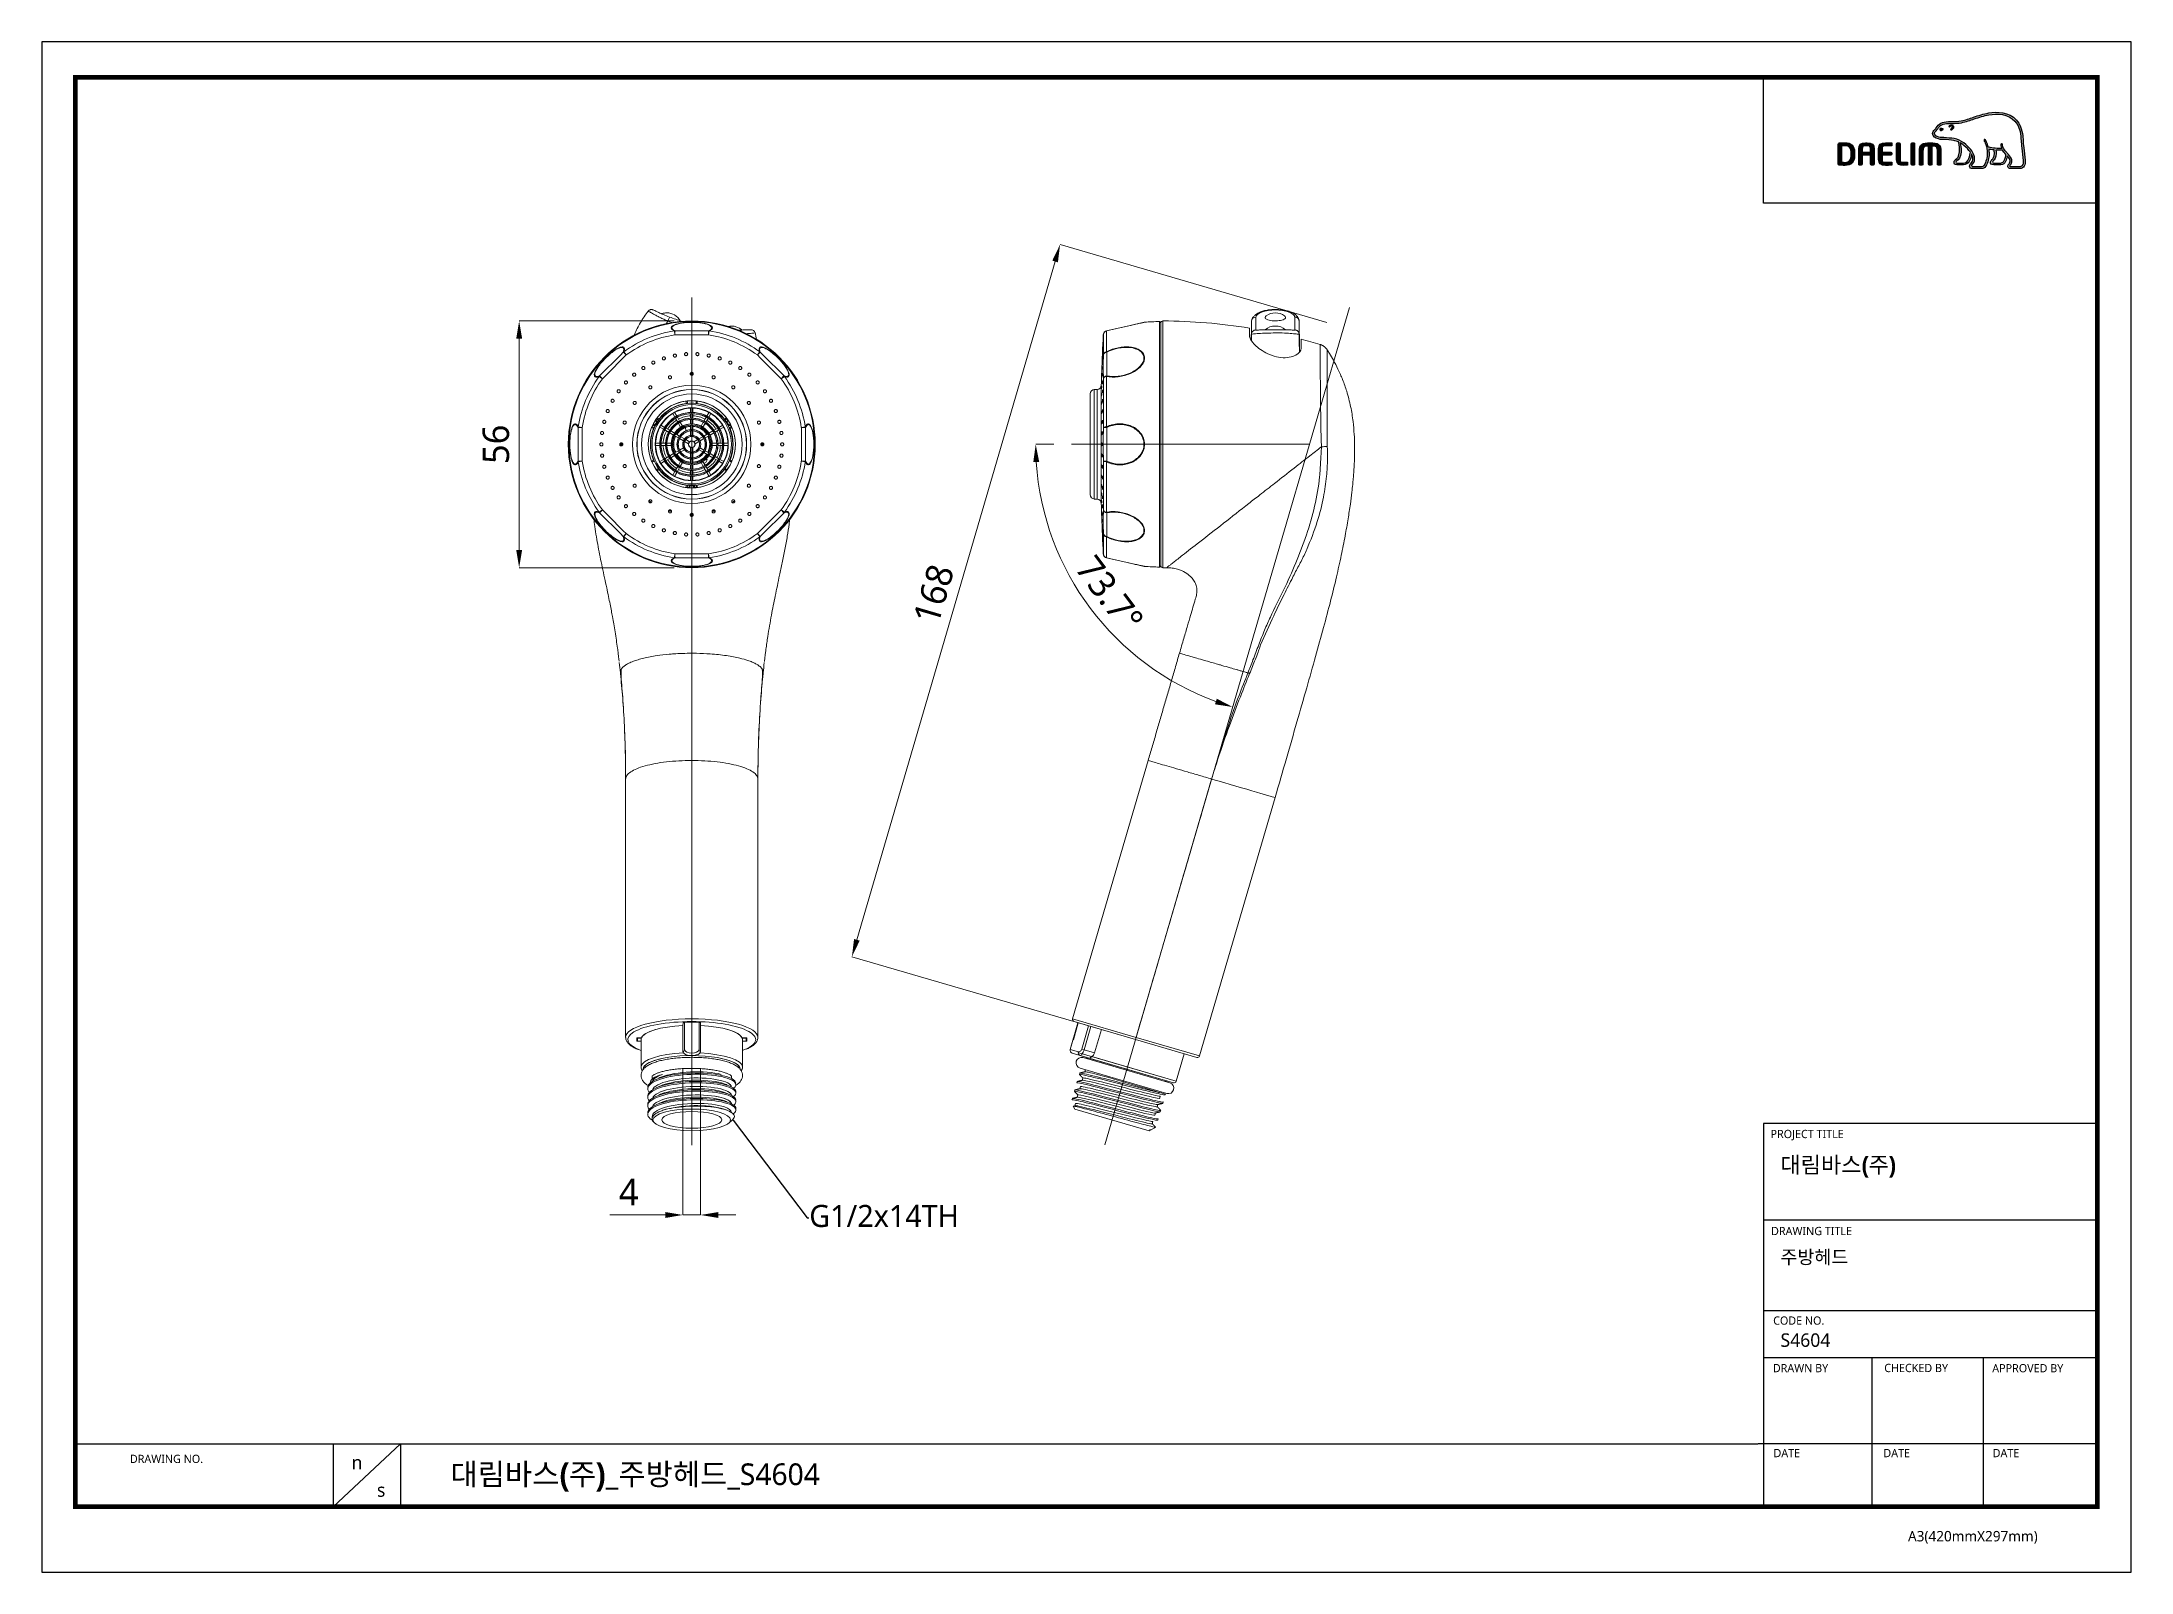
# Model space of a CAD drawing. Extents: x 0 to 1239, y 0 to 509.
# Drawn here: x 0 to 473.9, y 0 to 347.3 of the extents above; entities outside this region: 2.
import ezdxf
from ezdxf import colors
from ezdxf.entities.mleader import LeaderData, LeaderLine
from ezdxf.math import Vec2, Vec3

# ---------------------------------------------------------------- set-up
doc = ezdxf.new("R2010")
doc.units = 0
doc.header["$LTSCALE"] = 10
doc.header["$MEASUREMENT"] = 0
doc.header["$PDMODE"] = 3
doc.header["$PDSIZE"] = -10
doc.layers.get('0').update_dxf_attribs({"linetype": 'CONTINUOUS'})
doc.layers.get('DEFPOINTS').update_dxf_attribs({"linetype": 'CONTINUOUS'})
doc.layers.add('1', color=7, linetype='CONTINUOUS')
doc.layers.add('레이어 1', color=7, linetype='CONTINUOUS')
doc.layers.add('치수선', color=7, linetype='CONTINUOUS', lineweight=25)
doc.styles.add('Daelim Dimension', font='')
doc.styles.get('Daelim Dimension').set_extended_font_data('NanumGothic')
doc.dimstyles.new('DEFAULT', dxfattribs={"dimscale": 2, "dimtxt": 2, "dimasz": 2, "dimexe": 0, "dimexo": 2, "dimgap": 1, "dimtad": 1, "dimdec": 1, "dimzin": 9, "dimdsep": 46, "dimtxsty": 'Daelim Dimension', "dimcen": 0.5, "dimclrd": 252, "dimclre": 252, "dimclrt": 3, "dimadec": 1, "dimazin": 0, "dimtfac": 1, "dimtdec": 1, "dimtix": 1, "dimtmove": 0, "dimatfit": 3, "dimfxl": 1, "dimtolj": 1, "dimtzin": 1, "dimlwd": 9, "dimlwe": 9, "dimarcsym": 0})
pattern_1 = [(270, (2582.467, 6293.42), (6.985, -1e-15), [5.08, -1.905]), (360, (2582.467, 6293.42), (2e-15, 6.985), [5.08, -1.905])]

msp = doc.modelspace()

# ---------------------------------------------------------------- texts
at = {"color": 5, "ltscale": 40, "style": 'Daelim Dimension'}
for s, height, p in [('PROJECT TITLE', 1.8702, (392.12, 98.5)), ('DRAWING TITLE', 1.8702, (392.24, 76.48)), ('CODE NO.', 1.87, (392.71, 56.16)), ('DRAWN BY', 1.87, (392.64, 45.38)), ('CHECKED BY', 1.87, (417.91, 45.41)), ('APPROVED BY', 1.8702, (442.41, 45.35)), ('DRAWING NO.', 1.8702, (19.98, 24.78)), ('DATE', 1.87, (392.78, 26.1)), ('DATE', 1.87, (417.71, 26.1)), ('DATE', 1.87, (442.5, 26.1)), ('A3(420mmX297mm)', 2.3604, (423.3, 7))]:
    msp.add_text(s, height=height, dxfattribs=at).set_placement(p)
at = {"attachment_point": 1, "style": 'Daelim Dimension'}
for s, insert, char_height, width in [('{\\fPretendard Variable SemiBold|b0|i0|c129|p2;\\C7;대림바스(주)}', (394.35, 94.27), 3.6662, 58.9243), ('S4604', (394.38, 54.2), 3.061, 51.5068), ('n', (70.27, 26.42), 3.06, 4.2714), ('s', (76.02, 20.18), 3.06, 4.2714)]:
    msp.add_mtext(s, dxfattribs=dict(at, insert=insert, char_height=char_height, width=width))
at = {"color": 7, "insert": (394.38, 73.05), "char_height": 3.061, "width": 51.5068, "attachment_point": 1, "style": 'Daelim Dimension'}
msp.add_mtext('주방헤드', dxfattribs=at)
at = {"color": 2, "insert": (92.7, 24.69), "char_height": 4.9188, "width": 217.7355, "attachment_point": 1, "style": 'Daelim Dimension'}
msp.add_mtext('{\\fPretendard Variable SemiBold|b0|i0|c129|p2;대림바스(주)}_{\\fGulim|b0|i0|c129|p50;주방헤드}_S4604', dxfattribs=at)

# ---------------------------------------------------------------- blocks, each defined once
blk = doc.blocks.new('*D3')
at = {"color": 5, "linetype": 'ByBlock', "lineweight": 9, "ltscale": 0.5, "transparency": 16777216}
for p, q in [((291.44, 283.57), (230.97, 301.24)), ((184.88, 143.49), (229.84, 297.4)), ((244.24, 121.99), (183.76, 139.66))]:
    blk.add_line(p, q, dxfattribs=at)
at = {"color": 5, "ltscale": 0.5, "transparency": 16777216}
for points in [[(229.2, 297.59), (230.48, 297.22), (230.97, 301.24)], [(184.24, 143.68), (185.52, 143.31), (183.76, 139.66)]]:
    blk.add_solid(points, dxfattribs=at)
at = {"layer": 'DEFPOINTS', "color": 0, "ltscale": 0.5, "transparency": 16777216}
for p in [(230.97, 301.24), (295.28, 282.45), (248.08, 120.87)]:
    blk.add_point(p, dxfattribs=at)
at = {"color": 7, "ltscale": 0.5, "transparency": 16777216, "insert": (202.31, 221.93), "char_height": 6, "attachment_point": 5, "rotation": 73.7149, "style": 'Daelim Dimension'}
blk.add_mtext('\\A1;168', dxfattribs=at)
blk = doc.blocks.new('*D4')
at = {"color": 5, "linetype": 'ByBlock', "lineweight": 9, "ltscale": 0.5, "transparency": 16777216}
for p, q in [((143.43, 283.92), (108.28, 283.92)), ((108.28, 231.92), (108.28, 279.92)), ((143.43, 227.92), (108.28, 227.92))]:
    blk.add_line(p, q, dxfattribs=at)
at = {"color": 5, "ltscale": 0.5, "transparency": 16777216}
for points in [[(107.62, 279.92), (108.95, 279.92), (108.28, 283.92)], [(107.62, 231.92), (108.95, 231.92), (108.28, 227.92)]]:
    blk.add_solid(points, dxfattribs=at)
at = {"layer": 'DEFPOINTS', "color": 0, "ltscale": 0.5, "transparency": 16777216}
for p in [(108.28, 283.92), (147.43, 283.92), (147.43, 227.92)]:
    blk.add_point(p, dxfattribs=at)
at = {"color": 7, "ltscale": 0.5, "transparency": 16777216, "insert": (103.02, 255.92), "char_height": 6, "attachment_point": 5, "rotation": 90, "style": 'Daelim Dimension'}
blk.add_mtext('\\A1;56', dxfattribs=at)
blk = doc.blocks.new('*D5')
at = {"color": 5, "linetype": 'ByBlock', "lineweight": 9, "ltscale": 0.5, "transparency": 16777216}
blk.add_line((229.56, 255.92), (225.44, 255.92), dxfattribs=at)
blk.add_arc((287.53, 255.92), 62.09, 183.6916, 250.0232, dxfattribs=at)
at = {"color": 5, "ltscale": 0.5, "transparency": 16777216}
for points in [[(224.9, 251.9), (226.23, 251.94), (225.44, 255.92)], [(266.52, 198.2), (266.11, 196.93), (270.12, 196.32)]]:
    blk.add_solid(points, dxfattribs=at)
at = {"layer": 'DEFPOINTS', "color": 0, "ltscale": 0.5, "transparency": 16777216}
for p in [(296.6, 286.98), (233.56, 255.92), (287.53, 255.92), (231.06, 230.1), (248.08, 120.87)]:
    blk.add_point(p, dxfattribs=at)
at = {"color": 7, "ltscale": 0.5, "transparency": 16777216, "insert": (242.19, 221.92), "char_height": 6, "attachment_point": 5, "rotation": 306.8574, "style": 'Daelim Dimension'}
blk.add_mtext('\\A1;73.7°', dxfattribs=at)
blk = doc.blocks.new('*D6')
at = {"color": 5, "linetype": 'ByBlock', "lineweight": 9, "ltscale": 0.5, "transparency": 16777216}
for p, q in [((145.43, 114.15), (145.43, 81.06)), ((149.44, 114.18), (149.44, 81.06)), ((141.43, 81.06), (128.81, 81.06)), ((149.44, 81.06), (145.43, 81.06)), ((153.44, 81.06), (157.44, 81.06))]:
    blk.add_line(p, q, dxfattribs=at)
at = {"color": 5, "ltscale": 0.5, "transparency": 16777216}
for points in [[(141.43, 81.72), (141.43, 80.39), (145.43, 81.06)], [(153.44, 81.72), (153.44, 80.39), (149.44, 81.06)]]:
    blk.add_solid(points, dxfattribs=at)
at = {"layer": 'DEFPOINTS', "color": 0, "ltscale": 0.5, "transparency": 16777216}
for p in [(145.43, 118.15), (149.44, 118.18), (149.44, 81.06)]:
    blk.add_point(p, dxfattribs=at)
at = {"color": 7, "ltscale": 0.5, "transparency": 16777216, "insert": (133.12, 86.26), "char_height": 6, "attachment_point": 5, "style": 'Daelim Dimension'}
blk.add_mtext('\\A1;4', dxfattribs=at)

# ---------------------------------------------------------------- dimensions: what is measured, and where the dimension line sits
at = {"ltscale": 0.5}
dim = msp.add_aligned_dim(p1=(248.08, 120.87), p2=(295.28, 282.45), distance=67, dimstyle='DEFAULT', override={"dimtxt": 3, "dimdec": 0, "dimclrd": 5, "dimclre": 5, "dimclrt": 7, "dimfxl": 1.25, "dimarcsym": 1}, dxfattribs=at)
dim.commit()
dim.dimension.update_dxf_attribs({"geometry": '*D3', "text_midpoint": (202.31, 221.93)})
dim = msp.add_angular_dim_2l(base=(231.06, 230.1), line1=((233.56, 255.92), (287.53, 255.92)), line2=((248.08, 120.87), (296.6, 286.98)), dimstyle='DEFAULT', override={"dimtxt": 3, "dimdec": 0, "dimclrd": 5, "dimclre": 5, "dimclrt": 7, "dimfxl": 1.25, "dimarcsym": 1}, dxfattribs=at)
dim.commit()
dim.dimension.update_dxf_attribs({"geometry": '*D5', "text_midpoint": (242.19, 221.92)})
dim = msp.add_linear_dim(base=(108.28, 283.92), p1=(147.43, 227.92), p2=(147.43, 283.92), angle=90, dimstyle='DEFAULT', override={"dimtxt": 3, "dimdec": 0, "dimclrd": 5, "dimclre": 5, "dimclrt": 7, "dimfxl": 1.25, "dimarcsym": 1}, dxfattribs=at)
dim.commit()
dim.dimension.update_dxf_attribs({"geometry": '*D4', "text_midpoint": (103.02, 255.92)})
dim = msp.add_linear_dim(base=(149.44, 81.06), p1=(145.43, 118.15), p2=(149.44, 118.18), dimstyle='DEFAULT', override={"dimtxt": 3, "dimdec": 0, "dimclrd": 5, "dimclre": 5, "dimclrt": 7, "dimfxl": 1.25, "dimarcsym": 1}, dxfattribs=at)
dim.commit()
dim.dimension.update_dxf_attribs({"geometry": '*D6', "text_midpoint": (133.12, 81.06), "dimtype": 160})

# ---------------------------------------------------------------- hatches: boundary and pattern name
at = {"layer": '레이어 1'}
h = msp.add_hatch(color=5, dxfattribs=at)
h.dxf.hatch_style = 1
edge = h.paths.add_edge_path(flags=16)
edge.add_spline(control_points=[(449.19, 319.13), (448.98, 318.9), (448.72, 318.9), (448.71, 318.9), (448.71, 318.9), (446.63, 318.9), (446.63, 318.9), (446.56, 318.9), (446.5, 318.92), (446.46, 318.96), (446.43, 318.99), (446.41, 319.03), (446.41, 319.09), (446.41, 319.21), (446.5, 319.32), (446.59, 319.43), (446.68, 319.54), (446.76, 319.64), (446.8, 319.77), (446.91, 320.07), (446.9, 320.4), (446.77, 320.69), (446.52, 321.21), (446.16, 321.62), (445.8, 322.01), (445.8, 322.01), (445.68, 322.14), (445.68, 322.14), (445.23, 322.66), (444.75, 323.18), (444.72, 323.9), (444.71, 324.04), (444.64, 324.13), (444.55, 324.13), (444.55, 324.13), (444.42, 324.06), (444.41, 324.06), (444.38, 324.02), (444.36, 323.96), (444.36, 323.89), (444.36, 323.89), (444.36, 323.87), (444.36, 323.87), (444.38, 323.61), (444.44, 323.35), (444.55, 323.09), (444.55, 323.09), (444.56, 323.06), (444.56, 323.06), (444.56, 323.06), (444.53, 323.06), (444.53, 323.06), (443.19, 323.01), (441.89, 323.26), (441.5, 323.35), (441.27, 324.31), (440.88, 324.94), (440.86, 324.97), (440.83, 325.02), (440.79, 325.06), (440.74, 325.07), (440.74, 325.07), (440.63, 325.05), (440.61, 325.05), (440.6, 325.04), (440.59, 325.01), (440.54, 324.95), (440.54, 324.95), (440.54, 324.9), (440.54, 324.9), (440.54, 324.9), (440.57, 324.78), (440.57, 324.78), (440.6, 324.73), (441.29, 323.53), (441.29, 321.94), (441.29, 320.96), (441.03, 320.04), (440.52, 319.19), (440.4, 318.99), (440.24, 318.9), (440, 318.9), (440, 318.9), (437.95, 318.9), (437.95, 318.9), (437.89, 318.9), (437.74, 318.95), (437.74, 319.09), (437.74, 319.18), (437.82, 319.31), (437.95, 319.45), (438.8, 320.4), (438.31, 321.89), (437.49, 322.86), (436.7, 323.81), (435.41, 324.99), (433.75, 325.29), (433.16, 325.39), (432.2, 325.45), (431.42, 325.5), (431.42, 325.5), (430.63, 325.54), (430.63, 325.54), (430.23, 325.57), (429.56, 325.82), (429.36, 326.21), (429.27, 326.37), (429.28, 326.53), (429.39, 326.71), (429.46, 326.83), (429.55, 326.92), (429.67, 327.04), (429.8, 327.17), (429.93, 327.31), (430.03, 327.49), (430.03, 327.49), (430.06, 327.54), (430.06, 327.54), (430.46, 328.3), (431.27, 328.7), (432.48, 328.73), (432.48, 328.73), (433.17, 328.74), (433.17, 328.74), (433.92, 328.74), (434.77, 328.75), (435.47, 328.9), (436.45, 329.11), (437.44, 329.44), (438.31, 329.74), (438.31, 329.74), (438.34, 329.75), (438.34, 329.75), (439.41, 330.12), (440.53, 330.5), (441.67, 330.68), (443.49, 330.99), (445.99, 330.98), (447.56, 329.21), (448.29, 328.39), (448.74, 327.27), (448.89, 325.87), (448.89, 325.87), (448.88, 325.87), (448.88, 325.87), (448.89, 325.85), (448.9, 325.69), (448.97, 324.8), (448.99, 324.37), (449.01, 323.93), (449.12, 323.1), (449.12, 323.1), (449.44, 320.35), (449.44, 320.35), (449.44, 320.35), (449.45, 320.02), (449.45, 320.02), (449.45, 319.63), (449.37, 319.33), (449.19, 319.13)], knot_values=[0, 0, 0, 0, 1, 1, 1, 2, 2, 2, 3, 3, 3, 4, 4, 4, 5, 5, 5, 6, 6, 6, 7, 7, 7, 8, 8, 8, 9, 9, 9, 10, 10, 10, 11, 11, 11, 12, 12, 12, 13, 13, 13, 14, 14, 14, 15, 15, 15, 16, 16, 16, 17, 17, 17, 18, 18, 18, 19, 19, 19, 20, 20, 20, 21, 21, 21, 22, 22, 22, 23, 23, 23, 24, 24, 24, 25, 25, 25, 26, 26, 26, 27, 27, 27, 28, 28, 28, 29, 29, 29, 30, 30, 30, 31, 31, 31, 32, 32, 32, 33, 33, 33, 34, 34, 34, 35, 35, 35, 36, 36, 36, 37, 37, 37, 38, 38, 38, 39, 39, 39, 40, 40, 40, 41, 41, 41, 42, 42, 42, 43, 43, 43, 44, 44, 44, 45, 45, 45, 46, 46, 46, 47, 47, 47, 48, 48, 48, 49, 49, 49, 50, 50, 50, 51, 51, 51, 52, 52, 52, 53, 53, 53, 53], degree=3, periodic=0)
edge = h.paths.add_edge_path(flags=16)
edge.add_spline(control_points=[(444.39, 319.72), (444.39, 319.72), (442.69, 319.72), (442.69, 319.72), (442.57, 319.72), (442.47, 319.82), (442.47, 319.95), (442.47, 320.04), (442.54, 320.15), (442.62, 320.23), (442.96, 320.56), (443.31, 321.02), (443.31, 321.88), (443.31, 321.88), (443.29, 322.27), (443.29, 322.27), (443.29, 322.27), (443.23, 322.65), (443.23, 322.65), (443.23, 322.65), (443.23, 322.68), (443.23, 322.68), (443.23, 322.68), (443.25, 322.68), (443.25, 322.68), (443.57, 322.65), (444.18, 322.62), (444.77, 322.65), (444.92, 322.41), (445.16, 322.1), (445.51, 321.7), (445.49, 321.5), (445.33, 319.72), (444.39, 319.72)], knot_values=[0, 0, 0, 0, 1, 1, 1, 2, 2, 2, 3, 3, 3, 4, 4, 4, 5, 5, 5, 6, 6, 6, 7, 7, 7, 8, 8, 8, 9, 9, 9, 10, 10, 10, 11, 11, 11, 11], degree=3, periodic=0)
edge = h.paths.add_edge_path(flags=16)
edge.add_spline(control_points=[(435.88, 319.72), (435.88, 319.72), (434.39, 319.72), (434.39, 319.72), (434.28, 319.72), (434.16, 319.82), (434.16, 319.95), (434.16, 320.03), (434.23, 320.14), (434.36, 320.24), (434.73, 320.54), (435.3, 320.99), (435.37, 322.24), (435.37, 322.24), (435.38, 322.59), (435.38, 322.59), (435.38, 323.12), (435.25, 323.76), (435.14, 324.34), (435.14, 324.34), (435.12, 324.4), (435.12, 324.4), (435.12, 324.4), (435.17, 324.36), (435.17, 324.36), (435.39, 324.22), (436.6, 323.4), (437.47, 322.18), (437.39, 321.61), (437.07, 319.72), (435.88, 319.72)], knot_values=[0, 0, 0, 0, 1, 1, 1, 2, 2, 2, 3, 3, 3, 4, 4, 4, 5, 5, 5, 6, 6, 6, 7, 7, 7, 8, 8, 8, 9, 9, 9, 10, 10, 10, 10], degree=3, periodic=0)
edge = h.paths.add_edge_path()
edge.add_spline(control_points=[(449.86, 320.4), (449.86, 320.4), (449.54, 323.16), (449.54, 323.16), (449.42, 323.99), (449.41, 324.43), (449.39, 324.82), (449.39, 324.82), (449.31, 325.91), (449.31, 325.91), (449.15, 327.4), (448.66, 328.61), (447.88, 329.49), (446.18, 331.4), (443.52, 331.42), (441.6, 331.1), (440.41, 330.9), (439.28, 330.52), (438.19, 330.14), (438.19, 330.14), (438.16, 330.13), (438.16, 330.13), (437.3, 329.84), (436.33, 329.51), (435.38, 329.31), (434.73, 329.17), (433.91, 329.16), (433.19, 329.16), (433.19, 329.16), (432.47, 329.15), (432.47, 329.15), (431.1, 329.11), (430.16, 328.64), (429.69, 327.73), (429.69, 327.73), (429.67, 327.69), (429.67, 327.69), (429.59, 327.56), (429.47, 327.44), (429.37, 327.34), (429.25, 327.22), (429.12, 327.09), (429.03, 326.92), (428.93, 326.76), (428.88, 326.59), (428.88, 326.42), (428.88, 326.28), (428.91, 326.14), (428.98, 326.01), (429.27, 325.46), (430.11, 325.16), (430.61, 325.12), (430.61, 325.12), (431.34, 325.08), (431.36, 325.08), (432.09, 325.04), (433.09, 324.98), (433.68, 324.87), (434.02, 324.81), (434.41, 324.69), (434.77, 324.52), (434.79, 324.43), (434.98, 323.6), (434.98, 322.59), (434.98, 322.59), (434.97, 322.26), (434.97, 322.26), (434.92, 321.19), (434.45, 320.82), (434.11, 320.54), (434.07, 320.51), (433.77, 320.26), (433.74, 319.96), (433.73, 319.78), (433.78, 319.63), (433.88, 319.51), (434, 319.39), (434.17, 319.33), (434.39, 319.33), (434.39, 319.33), (435.88, 319.33), (435.88, 319.33), (437, 319.33), (437.55, 320.53), (437.71, 321.65), (437.71, 321.65), (437.72, 321.81), (437.72, 321.81), (437.72, 321.81), (437.76, 321.73), (437.76, 321.73), (437.91, 321.41), (437.99, 321.03), (437.99, 320.75), (437.99, 320.34), (437.87, 319.99), (437.63, 319.73), (437.57, 319.67), (437.27, 319.36), (437.27, 319.06), (437.27, 319.06), (437.28, 319.01), (437.28, 319.01), (437.32, 318.64), (437.61, 318.48), (437.89, 318.48), (437.89, 318.48), (440, 318.48), (440, 318.48), (440.38, 318.48), (440.69, 318.65), (440.88, 318.97), (441.42, 319.87), (441.69, 320.84), (441.69, 321.86), (441.69, 322.18), (441.66, 322.51), (441.6, 322.87), (441.6, 322.87), (441.6, 322.89), (441.6, 322.89), (441.6, 322.89), (441.63, 322.89), (441.63, 322.89), (441.88, 322.84), (442.29, 322.77), (442.8, 322.71), (442.8, 322.71), (442.81, 322.71), (442.81, 322.71), (442.81, 322.71), (442.88, 322.32), (442.88, 322.32), (442.88, 322.32), (442.89, 322.23), (442.89, 322.23), (442.89, 322.23), (442.91, 321.89), (442.91, 321.89), (442.91, 321.07), (442.54, 320.71), (442.34, 320.52), (442.34, 320.51), (442.06, 320.23), (442.03, 319.98), (442.03, 319.98), (442.02, 319.9), (442.02, 319.9), (442.02, 319.82), (442.04, 319.66), (442.18, 319.52), (442.3, 319.39), (442.49, 319.33), (442.74, 319.33), (442.74, 319.33), (444.39, 319.33), (444.39, 319.33), (445.39, 319.33), (445.69, 320.6), (445.81, 321.31), (445.81, 321.31), (445.81, 321.39), (445.81, 321.39), (445.81, 321.39), (445.85, 321.33), (445.85, 321.33), (446.08, 321.04), (446.29, 320.71), (446.38, 320.51), (446.44, 320.4), (446.46, 320.28), (446.46, 320.17), (446.46, 320.17), (446.43, 319.93), (446.43, 319.93), (446.39, 319.8), (446.3, 319.68), (446.21, 319.56), (446.09, 319.4), (445.95, 319.23), (445.95, 319.02), (445.95, 319.02), (445.97, 318.91), (445.97, 318.91), (446.03, 318.63), (446.25, 318.48), (446.59, 318.48), (446.59, 318.48), (448.71, 318.48), (448.71, 318.48), (448.76, 318.48), (449.17, 318.49), (449.49, 318.84), (449.75, 319.12), (449.88, 319.5), (449.88, 320.02), (449.88, 320.02), (449.86, 320.39), (449.86, 320.4)], knot_values=[0, 0, 0, 0, 1, 1, 1, 2, 2, 2, 3, 3, 3, 4, 4, 4, 5, 5, 5, 6, 6, 6, 7, 7, 7, 8, 8, 8, 9, 9, 9, 10, 10, 10, 11, 11, 11, 12, 12, 12, 13, 13, 13, 14, 14, 14, 15, 15, 15, 16, 16, 16, 17, 17, 17, 18, 18, 18, 19, 19, 19, 20, 20, 20, 21, 21, 21, 22, 22, 22, 23, 23, 23, 24, 24, 24, 25, 25, 25, 26, 26, 26, 27, 27, 27, 28, 28, 28, 29, 29, 29, 30, 30, 30, 31, 31, 31, 32, 32, 32, 33, 33, 33, 34, 34, 34, 35, 35, 35, 36, 36, 36, 37, 37, 37, 38, 38, 38, 39, 39, 39, 40, 40, 40, 41, 41, 41, 42, 42, 42, 43, 43, 43, 44, 44, 44, 45, 45, 45, 46, 46, 46, 47, 47, 47, 48, 48, 48, 49, 49, 49, 50, 50, 50, 51, 51, 51, 52, 52, 52, 53, 53, 53, 54, 54, 54, 55, 55, 55, 56, 56, 56, 57, 57, 57, 58, 58, 58, 59, 59, 59, 60, 60, 60, 61, 61, 61, 62, 62, 62, 63, 63, 63, 64, 64, 64, 65, 65, 65, 66, 66, 66, 66], degree=3, periodic=0)
edge = h.paths.add_edge_path(flags=0)
edge.add_spline(control_points=[(430.57, 327.54), (430.57, 327.54), (430.88, 327.68), (431.26, 327.53), (431.26, 327.53), (431.31, 327.51), (431.24, 327.42), (431.06, 327.17), (430.88, 327.12), (430.88, 327.12), (430.88, 327.12), (430.74, 327.07), (430.67, 327.16), (430.52, 327.34), (430.51, 327.44), (430.51, 327.44), (430.51, 327.44), (430.5, 327.52), (430.57, 327.54)], knot_values=[0, 0, 0, 0, 1, 1, 1, 2, 2, 2, 3, 3, 3, 4, 4, 4, 5, 5, 5, 6, 6, 6, 6], degree=3, periodic=0)
edge = h.paths.add_edge_path(flags=0)
edge.add_spline(control_points=[(432.6, 328.1), (432.56, 328.05), (432.55, 327.97), (432.6, 327.93), (432.65, 327.88), (432.73, 327.89), (432.78, 327.94), (432.8, 327.97), (433.05, 328.27), (433.27, 328.12), (433.35, 328.06), (433.38, 327.98), (433.37, 327.87), (433.35, 327.7), (433.21, 327.51), (433.11, 327.45), (433.05, 327.41), (433.01, 327.34), (433.04, 327.28), (433.07, 327.22), (433.14, 327.2), (433.2, 327.23), (433.39, 327.32), (433.62, 327.61), (433.65, 327.88), (433.67, 328.07), (433.58, 328.22), (433.43, 328.33), (433.11, 328.56), (432.74, 328.25), (432.6, 328.1)], knot_values=[0, 0, 0, 0, 1, 1, 1, 2, 2, 2, 3, 3, 3, 4, 4, 4, 5, 5, 5, 6, 6, 6, 7, 7, 7, 8, 8, 8, 9, 9, 9, 10, 10, 10, 10], degree=3, periodic=0)
edge = h.paths.add_edge_path(flags=0)
edge.add_spline(control_points=[(432.56, 327.88), (432.56, 327.88), (432.56, 327.88), (432.56, 327.88), (432.56, 327.88), (432.56, 327.88), (432.56, 327.88)], knot_values=[0, 0, 0, 0, 1, 1, 1, 2, 2, 2, 2], degree=3, periodic=0)
h = msp.add_hatch(color=5, dxfattribs=at)
h.dxf.hatch_style = 2
edge = h.paths.add_edge_path()
edge.add_spline(control_points=[(430.57, 327.54), (430.57, 327.54), (430.88, 327.68), (431.26, 327.53), (431.26, 327.53), (431.31, 327.51), (431.24, 327.42), (431.06, 327.17), (430.88, 327.12), (430.88, 327.12), (430.88, 327.12), (430.74, 327.07), (430.67, 327.16), (430.52, 327.34), (430.51, 327.44), (430.51, 327.44), (430.51, 327.44), (430.5, 327.52), (430.57, 327.54)], knot_values=[0, 0, 0, 0, 1, 1, 1, 2, 2, 2, 3, 3, 3, 4, 4, 4, 5, 5, 5, 6, 6, 6, 6], degree=3, periodic=0)
h = msp.add_hatch(color=5, dxfattribs=at)
h.dxf.hatch_style = 2
edge = h.paths.add_edge_path()
edge.add_spline(control_points=[(432.6, 328.1), (432.56, 328.05), (432.55, 327.97), (432.6, 327.93), (432.65, 327.88), (432.73, 327.89), (432.78, 327.94), (432.8, 327.97), (433.05, 328.27), (433.27, 328.12), (433.35, 328.06), (433.38, 327.98), (433.37, 327.87), (433.35, 327.7), (433.21, 327.51), (433.11, 327.45), (433.05, 327.41), (433.01, 327.34), (433.04, 327.28), (433.07, 327.22), (433.14, 327.2), (433.2, 327.23), (433.39, 327.32), (433.62, 327.61), (433.65, 327.88), (433.67, 328.07), (433.58, 328.22), (433.43, 328.33), (433.11, 328.56), (432.74, 328.25), (432.6, 328.1)], knot_values=[0, 0, 0, 0, 1, 1, 1, 2, 2, 2, 3, 3, 3, 4, 4, 4, 5, 5, 5, 6, 6, 6, 7, 7, 7, 8, 8, 8, 9, 9, 9, 10, 10, 10, 10], degree=3, periodic=0)
h = msp.add_hatch(color=5, dxfattribs=at)
h.dxf.hatch_style = 2
edge = h.paths.add_edge_path()
edge.add_spline(control_points=[(410.38, 321.34), (410.38, 320.37), (409.94, 319.9), (409.03, 319.9), (409.03, 319.9), (408.41, 319.91), (408.25, 319.92), (408.25, 319.92), (408.25, 323.62), (408.25, 323.62), (408.57, 323.65), (409.03, 323.66), (409.03, 323.66), (409.96, 323.66), (410.38, 323.21), (410.38, 322.22), (410.38, 322.22), (410.38, 321.34), (410.38, 321.34)], knot_values=[0, 0, 0, 0, 1, 1, 1, 2, 2, 2, 3, 3, 3, 4, 4, 4, 5, 5, 5, 6, 6, 6, 6], degree=3, periodic=0)
edge = h.paths.add_edge_path()
edge.add_spline(control_points=[(409.03, 324.35), (408.53, 324.35), (407.88, 324.32), (407.66, 324.29), (407.53, 324.26), (407.44, 324.16), (407.44, 324.03), (407.44, 324.03), (407.44, 319.53), (407.44, 319.53), (407.44, 319.39), (407.53, 319.29), (407.67, 319.27), (407.87, 319.24), (408.52, 319.21), (409.03, 319.21), (410.44, 319.21), (411.18, 319.95), (411.18, 321.34), (411.18, 321.34), (411.18, 322.22), (411.18, 322.22), (411.18, 323.62), (410.44, 324.35), (409.03, 324.35)], knot_values=[0, 0, 0, 0, 1, 1, 1, 2, 2, 2, 3, 3, 3, 4, 4, 4, 5, 5, 5, 6, 6, 6, 7, 7, 7, 8, 8, 8, 8], degree=3, periodic=0)
h = msp.add_hatch(color=5, dxfattribs=at)
h.dxf.hatch_style = 2
edge = h.paths.add_edge_path()
edge.add_spline(control_points=[(414.8, 322.23), (414.8, 322.23), (412.91, 322.23), (412.91, 322.23), (412.91, 322.3), (412.91, 322.9), (412.91, 322.9), (412.91, 323.54), (413.1, 323.64), (413.66, 323.64), (413.66, 323.64), (414.05, 323.64), (414.05, 323.64), (414.62, 323.64), (414.8, 323.54), (414.8, 322.9), (414.8, 322.9), (414.8, 322.3), (414.8, 322.23)], knot_values=[0, 0, 0, 0, 1, 1, 1, 2, 2, 2, 3, 3, 3, 4, 4, 4, 5, 5, 5, 6, 6, 6, 6], degree=3, periodic=0)
edge = h.paths.add_edge_path()
edge.add_spline(control_points=[(414.05, 324.35), (414.05, 324.35), (413.66, 324.35), (413.66, 324.35), (412.59, 324.35), (412.11, 323.91), (412.11, 322.9), (412.11, 322.9), (412.11, 319.48), (412.11, 319.48), (412.11, 319.36), (412.21, 319.25), (412.32, 319.25), (412.32, 319.25), (412.7, 319.25), (412.7, 319.25), (412.83, 319.25), (412.91, 319.37), (412.91, 319.48), (412.91, 319.48), (412.91, 321.45), (412.91, 321.52), (412.91, 321.52), (414.8, 321.52), (414.8, 321.52), (414.8, 321.45), (414.8, 319.48), (414.8, 319.48), (414.8, 319.35), (414.9, 319.25), (415.02, 319.25), (415.02, 319.25), (415.39, 319.25), (415.39, 319.25), (415.52, 319.25), (415.61, 319.37), (415.61, 319.48), (415.61, 319.48), (415.61, 322.9), (415.61, 322.9), (415.61, 323.91), (415.13, 324.35), (414.05, 324.35)], knot_values=[0, 0, 0, 0, 1, 1, 1, 2, 2, 2, 3, 3, 3, 4, 4, 4, 5, 5, 5, 6, 6, 6, 7, 7, 7, 8, 8, 8, 9, 9, 9, 10, 10, 10, 11, 11, 11, 12, 12, 12, 13, 13, 13, 14, 14, 14, 14], degree=3, periodic=0)
h = msp.add_hatch(color=5, dxfattribs=at)
h.dxf.hatch_style = 2
edge = h.paths.add_edge_path()
edge.add_spline(control_points=[(416.63, 323.04), (416.63, 323.04), (416.63, 320.52), (416.63, 320.52), (416.63, 319.64), (417.13, 319.21), (418.17, 319.21), (418.62, 319.21), (419.25, 319.22), (419.5, 319.24), (419.49, 319.24), (419.62, 319.25), (419.62, 319.25), (419.62, 319.25), (419.65, 319.26), (419.65, 319.26), (419.65, 319.26), (419.65, 319.93), (419.65, 319.93), (419.65, 319.93), (418.17, 319.93), (418.17, 319.93), (417.43, 319.93), (417.43, 320.14), (417.43, 320.52), (417.43, 320.52), (417.43, 321.45), (417.43, 321.53), (417.51, 321.53), (419.42, 321.53), (419.42, 321.53), (419.55, 321.53), (419.65, 321.63), (419.65, 321.75), (419.65, 321.75), (419.65, 322), (419.65, 322), (419.65, 322.12), (419.55, 322.22), (419.42, 322.22), (419.42, 322.22), (417.51, 322.22), (417.43, 322.22), (417.43, 322.3), (417.43, 323.04), (417.43, 323.04), (417.43, 323.42), (417.43, 323.63), (418.17, 323.63), (418.17, 323.63), (419.65, 323.62), (419.65, 323.62), (419.65, 323.62), (419.65, 324.29), (419.65, 324.29), (419.65, 324.29), (419.5, 324.31), (419.5, 324.31), (419.2, 324.34), (418.54, 324.35), (418.17, 324.35), (417.13, 324.35), (416.63, 323.92), (416.63, 323.04)], knot_values=[0, 0, 0, 0, 1, 1, 1, 2, 2, 2, 3, 3, 3, 4, 4, 4, 5, 5, 5, 6, 6, 6, 7, 7, 7, 8, 8, 8, 9, 9, 9, 10, 10, 10, 11, 11, 11, 12, 12, 12, 13, 13, 13, 14, 14, 14, 15, 15, 15, 16, 16, 16, 17, 17, 17, 18, 18, 18, 19, 19, 19, 20, 20, 20, 21, 21, 21, 21], degree=3, periodic=0)
h = msp.add_hatch(color=5, dxfattribs=at)
h.dxf.hatch_style = 2
edge = h.paths.add_edge_path()
edge.add_spline(control_points=[(420.94, 324.31), (420.82, 324.31), (420.71, 324.2), (420.71, 324.08), (420.71, 324.08), (420.71, 320.52), (420.71, 320.52), (420.71, 319.36), (421.5, 319.21), (422.19, 319.21), (422.7, 319.21), (422.83, 319.23), (422.98, 319.26), (422.98, 319.26), (423.07, 319.27), (423.07, 319.27), (423.07, 319.27), (423.18, 319.28), (423.18, 319.28), (423.18, 319.28), (423.22, 319.29), (423.22, 319.29), (423.22, 319.29), (423.22, 319.93), (423.22, 319.93), (423.22, 319.93), (422.2, 319.93), (422.2, 319.93), (421.51, 319.93), (421.51, 320.19), (421.51, 320.44), (421.51, 320.44), (421.51, 324.08), (421.51, 324.08), (421.51, 324.2), (421.41, 324.31), (421.29, 324.31), (421.29, 324.31), (420.94, 324.31), (420.94, 324.31)], knot_values=[0, 0, 0, 0, 1, 1, 1, 2, 2, 2, 3, 3, 3, 4, 4, 4, 5, 5, 5, 6, 6, 6, 7, 7, 7, 8, 8, 8, 9, 9, 9, 10, 10, 10, 11, 11, 11, 12, 12, 12, 13, 13, 13, 13], degree=3, periodic=0)
h = msp.add_hatch(color=5, dxfattribs=at)
h.dxf.hatch_style = 2
edge = h.paths.add_edge_path()
edge.add_spline(control_points=[(424.21, 324.31), (424.08, 324.31), (424, 324.2), (424, 324.09), (424, 324.09), (424, 319.48), (424, 319.48), (424, 319.35), (424.09, 319.25), (424.21, 319.25), (424.21, 319.25), (424.59, 319.25), (424.59, 319.25), (424.72, 319.25), (424.8, 319.37), (424.8, 319.48), (424.8, 319.48), (424.8, 324.09), (424.8, 324.09), (424.8, 324.21), (424.71, 324.31), (424.59, 324.31), (424.59, 324.31), (424.21, 324.31), (424.21, 324.31)], knot_values=[0, 0, 0, 0, 1, 1, 1, 2, 2, 2, 3, 3, 3, 4, 4, 4, 5, 5, 5, 6, 6, 6, 7, 7, 7, 8, 8, 8, 8], degree=3, periodic=0)
h = msp.add_hatch(color=5, dxfattribs=at)
h.dxf.hatch_style = 2
edge = h.paths.add_edge_path()
edge.add_spline(control_points=[(425.88, 322.32), (425.88, 322.32), (425.88, 319.48), (425.88, 319.48), (425.88, 319.35), (425.97, 319.25), (426.09, 319.25), (426.09, 319.25), (426.47, 319.25), (426.47, 319.25), (426.61, 319.25), (426.69, 319.37), (426.69, 319.48), (426.69, 319.48), (426.69, 322.25), (426.69, 322.25), (426.69, 323.47), (426.89, 323.58), (427.93, 323.59), (427.93, 323.51), (427.93, 319.48), (427.93, 319.48), (427.93, 319.35), (428.02, 319.25), (428.14, 319.25), (428.14, 319.25), (428.51, 319.25), (428.51, 319.25), (428.65, 319.25), (428.73, 319.37), (428.73, 319.48), (428.73, 319.48), (428.73, 323.5), (428.73, 323.58), (429.21, 323.58), (429.55, 323.54), (429.73, 323.35), (429.93, 323.16), (429.96, 322.8), (429.96, 322.25), (429.96, 322.25), (429.96, 319.48), (429.96, 319.48), (429.96, 319.36), (430.06, 319.25), (430.18, 319.25), (430.18, 319.25), (430.56, 319.25), (430.56, 319.25), (430.69, 319.25), (430.77, 319.37), (430.77, 319.48), (430.77, 319.48), (430.77, 322.32), (430.77, 322.32), (430.77, 324.04), (430.16, 324.33), (428.33, 324.33), (426.49, 324.33), (425.88, 324.04), (425.88, 322.32)], knot_values=[0, 0, 0, 0, 1, 1, 1, 2, 2, 2, 3, 3, 3, 4, 4, 4, 5, 5, 5, 6, 6, 6, 7, 7, 7, 8, 8, 8, 9, 9, 9, 10, 10, 10, 11, 11, 11, 12, 12, 12, 13, 13, 13, 14, 14, 14, 15, 15, 15, 16, 16, 16, 17, 17, 17, 18, 18, 18, 19, 19, 19, 20, 20, 20, 20], degree=3, periodic=0)
at = {"layer": '치수선'}
h = msp.add_hatch(dxfattribs=at)
h.set_pattern_fill('ANGLE', color=1, angle=-90)
h.set_pattern_definition(pattern_1)
h.paths.add_polyline_path([(1202.82, 507.51, 1), (1204.82, 507.51, 1)])
h = msp.add_hatch(dxfattribs=at)
h.set_pattern_fill('ANGLE', color=5, angle=-90)
h.set_pattern_definition(pattern_1)
h.paths.add_polyline_path([(1238.71, 507.51, 1), (1236.71, 507.51, 1)])

# ---------------------------------------------------------------- linework, layer by layer
at = {"color": 5, "ltscale": 0.5}
for p, q in [((390.52, 310.66), (390.52, 339.19)), ((390.52, 101.79), (390.52, 14.41))]:
    msp.add_line(p, q, dxfattribs=at)
at = {"color": 5}
for p, q in [((435.82, 319.33), (435.82, 319.33)), ((7.62, 29.1), (389.23, 29.1))]:
    msp.add_line(p, q, dxfattribs=at)
at = {"color": 5, "ltscale": 40}
for p, q in [((466.26, 310.66), (390.52, 310.66)), ((466.26, 101.79), (390.52, 101.79)), ((466.26, 79.9), (390.52, 79.9)), ((466.26, 79.9), (390.52, 79.9)), ((466.26, 59.3), (390.52, 59.3)), ((466.26, 59.3), (390.52, 59.3)), ((466.26, 48.68), (390.52, 48.68)), ((466.26, 48.68), (390.52, 48.68)), ((415.12, 48.68), (415.12, 14.87)), ((440.37, 48.68), (440.37, 14.87)), ((66.12, 29.1), (66.12, 14.82)), ((66.12, 29.1), (66.12, 14.82)), ((81.4, 29.1), (66.12, 14.82)), ((81.4, 29.1), (66.12, 14.82)), ((81.4, 29.1), (81.4, 14.82)), ((81.4, 29.1), (81.4, 14.82)), ((466.26, 29.15), (389.32, 29.15)), ((466.26, 29.15), (391.11, 29.15)), ((466.26, 14.87), (401.35, 14.87))]:
    msp.add_line(p, q, dxfattribs=at)
at = {"color": 1, "lineweight": 18}
for p, q in [((147.43, 96.91), (147.43, 289.25)), ((248.08, 120.87), (296.6, 286.98)), ((233.56, 255.92), (287.53, 255.92)), ((241.1, 96.99), (265.35, 179.98))]:
    msp.add_line(p, q, dxfattribs=at)
at = {"lineweight": 18}
for p, q in [((145.43, 118.15), (145.43, 118.68)), ((145.77, 118.54), (145.49, 117.9)), ((149.1, 118.54), (149.38, 117.9)), ((149.44, 118.15), (149.43, 118.75))]:
    msp.add_line(p, q, dxfattribs=at)
at = {"ltscale": 0.5}
msp.add_lwpolyline([(0, 0), (473.93, 0), (473.93, 347.26), (0, 347.26)], close=True, dxfattribs=at)
at = {"color": 5, "linetype": 'ByBlock', "lineweight": 200, "const_width": 1.09}
msp.add_lwpolyline([(7.62, 14.87), (466.26, 14.87), (466.26, 339.19), (7.62, 339.19)], close=True, dxfattribs=at)
at = {"lineweight": 18}
for centre, major_axis, ratio, start_param, end_param in [((147.43, 118.68), (-1.67, 0), 0.550422, 6.433444, 9.274519), ((147.43, 118.15), (-2, 0), 0.45804, 6.283185, 9.432613)]:
    msp.add_ellipse(centre, major_axis=major_axis, ratio=ratio, start_param=start_param, end_param=end_param, dxfattribs=at)
at = {"layer": '1', "color": 7, "linetype": 'Continuous', "lineweight": 13}
for p, q in [((143.48, 281.66), (143.62, 280.77)), ((151.25, 280.77), (151.39, 281.66)), ((240.77, 280.77), (240.79, 280.77)), ((240.79, 276.19), (240.79, 280.77)), ((241.5, 281.66), (241.5, 276.92)), ((253.49, 283.77), (253.49, 228.07)), ((254.3, 283.92), (254.3, 227.92)), ((132.02, 276.92), (132.56, 276.19)), ((162.31, 276.19), (162.85, 276.92)), ((126.43, 271.33), (127.16, 270.79)), ((147.33, 272.25), (147.33, 271.59)), ((147.54, 271.59), (147.54, 272.25)), ((167.71, 270.79), (168.44, 271.33)), ((240.79, 259.73), (240.79, 270.79)), ((241.5, 271.33), (241.5, 259.87)), ((238.74, 243.5), (238.74, 268.34)), ((239.37, 243.47), (239.37, 268.37)), ((240.32, 242.5), (240.32, 269.34)), ((121.69, 259.87), (122.58, 259.73)), ((131.76, 256.03), (131.1, 256.03)), ((163.76, 256.03), (163.11, 256.03)), ((172.29, 259.73), (173.18, 259.87)), ((121.69, 251.97), (122.58, 252.1)), ((131.11, 255.81), (131.76, 255.81)), ((163.11, 255.81), (163.77, 255.81)), ((172.29, 252.1), (173.18, 251.97)), ((240.79, 241.04), (240.79, 252.1)), ((241.5, 251.97), (241.5, 240.51)), ((126.43, 240.51), (127.16, 241.04)), ((142.43, 240.77), (142.43, 241.04)), ((142.83, 240.77), (142.43, 240.77)), ((142.43, 240.77), (142.43, 240.76)), ((147.33, 240.25), (147.33, 239.59)), ((147.54, 239.59), (147.54, 240.25)), ((152.43, 240.77), (152.04, 240.77)), ((152.43, 240.77), (152.43, 241.04)), ((152.43, 240.77), (152.43, 240.76)), ((167.71, 241.04), (168.44, 240.51)), ((132.02, 234.92), (132.56, 235.65)), ((162.31, 235.65), (162.85, 234.92)), ((240.79, 231.07), (240.79, 235.65)), ((241.5, 234.92), (241.5, 230.17)), ((143.48, 230.17), (143.62, 231.07)), ((151.25, 231.07), (151.39, 230.17)), ((240.79, 231.07), (240.77, 231.07)), ((145.77, 124.81), (145.77, 118.54)), ((149.1, 118.54), (149.1, 124.81)), ((233.82, 125.55), (248.22, 121.35)), ((233.99, 120.82), (235.11, 124.65)), ((235.88, 118.7), (237.42, 123.98)), ((237.96, 123.82), (236.42, 118.54)), ((233.26, 118.63), (235.12, 118.09)), ((235.88, 118.7), (236.42, 118.54)), ((236.42, 118.54), (238.8, 117.85)), ((248.22, 121.35), (262.62, 117.14)), ((257.29, 111.4), (235.22, 117.85)), ((257.29, 111.4), (238.15, 116.99))]:
    msp.add_line(p, q, dxfattribs=at)
at = {"layer": '1', "color": 7, "linetype": 'Continuous', "lineweight": 18}
for p, q in [((253.8, 228.37), (253.8, 283.47)), ((240.59, 276.72), (240.59, 276.73)), ((146.18, 265.22), (146.18, 265.73)), ((148.68, 265.22), (148.68, 265.73)), ((237.8, 244.5), (237.8, 267.34)), ((239.37, 268.37), (238.74, 268.34)), ((139.47, 261), (139.1, 261.21)), ((140.01, 261.65), (139.57, 261.9)), ((143.1, 262.93), (143.6, 262.07)), ((143.53, 263.18), (144.03, 262.32)), ((143.75, 261.81), (144.25, 260.94)), ((144.18, 262.06), (144.68, 261.19)), ((144.4, 260.68), (144.9, 259.81)), ((144.83, 260.93), (145.33, 260.06)), ((147.18, 263.16), (147.18, 264.16)), ((147.18, 261.86), (147.18, 262.86)), ((147.18, 260.56), (147.18, 261.56)), ((147.68, 264.16), (147.68, 263.16)), ((147.68, 262.86), (147.68, 261.86)), ((147.68, 261.56), (147.68, 260.56)), ((150.04, 260.93), (149.54, 260.06)), ((150.47, 260.68), (149.97, 259.81)), ((150.69, 262.06), (150.19, 261.19)), ((151.12, 261.81), (150.62, 260.94)), ((151.34, 263.18), (150.84, 262.32)), ((151.77, 262.93), (151.27, 262.07)), ((154.86, 261.65), (155.3, 261.9)), ((155.4, 261), (155.76, 261.21)), ((138.76, 259.49), (138.32, 259.74)), ((139.05, 260.27), (138.68, 260.48)), ((139.19, 256.17), (140.19, 256.17)), ((140.17, 259.82), (141.03, 259.32)), ((140.42, 260.26), (141.28, 259.76)), ((140.49, 256.17), (141.49, 256.17)), ((141.29, 259.17), (142.16, 258.67)), ((141.54, 259.61), (142.41, 259.11)), ((141.79, 256.17), (142.79, 256.17)), ((142.42, 258.52), (143.29, 258.02)), ((142.67, 258.96), (143.54, 258.46)), ((143.55, 257.87), (144.42, 257.37)), ((143.8, 258.31), (144.67, 257.8)), ((144.68, 257.22), (145.55, 256.72)), ((144.93, 257.65), (145.8, 257.15)), ((145.81, 256.57), (146.7, 256.06)), ((146.06, 257), (146.95, 256.49)), ((147.18, 259.26), (147.18, 260.26)), ((147.18, 257.95), (147.18, 258.96)), ((147.68, 260.26), (147.68, 259.26)), ((147.68, 258.96), (147.68, 257.95)), ((147.92, 256.49), (148.81, 257)), ((148.17, 256.06), (149.06, 256.57)), ((149.07, 257.15), (149.94, 257.65)), ((149.32, 256.72), (150.19, 257.22)), ((150.2, 257.8), (151.07, 258.31)), ((150.45, 257.37), (151.32, 257.87)), ((151.33, 258.46), (152.2, 258.96)), ((151.58, 258.02), (152.45, 258.52)), ((153.08, 256.17), (152.08, 256.17)), ((152.46, 259.11), (153.32, 259.61)), ((152.71, 258.67), (153.57, 259.17)), ((154.38, 256.17), (153.38, 256.17)), ((153.58, 259.76), (154.45, 260.26)), ((153.83, 259.32), (154.7, 259.82)), ((155.68, 256.17), (154.68, 256.17)), ((155.82, 260.27), (156.19, 260.48)), ((156.11, 259.49), (156.55, 259.74)), ((138.76, 252.35), (138.32, 252.1)), ((139.19, 255.67), (140.19, 255.67)), ((140.17, 252.01), (141.03, 252.51)), ((141.28, 252.08), (140.42, 251.58)), ((140.49, 255.67), (141.49, 255.67)), ((141.29, 252.66), (142.16, 253.16)), ((142.41, 252.73), (141.54, 252.23)), ((141.79, 255.67), (142.79, 255.67)), ((142.42, 253.31), (143.29, 253.81)), ((143.54, 253.38), (142.67, 252.88)), ((143.55, 253.96), (144.42, 254.46)), ((144.67, 254.03), (143.8, 253.53)), ((144.4, 251.15), (144.9, 252.02)), ((144.68, 254.61), (145.55, 255.12)), ((144.83, 250.9), (145.33, 251.77)), ((145.8, 254.68), (144.93, 254.18)), ((147.18, 254.19), (147.18, 255.21)), ((147.18, 252.88), (147.18, 253.88)), ((147.18, 251.58), (147.18, 252.58)), ((147.18, 250.27), (147.18, 251.27)), ((147.68, 254.19), (147.68, 255.21)), ((147.68, 252.88), (147.68, 253.88)), ((147.68, 251.58), (147.68, 252.58)), ((147.68, 250.27), (147.68, 251.27)), ((149.07, 254.68), (149.94, 254.18)), ((149.32, 255.12), (150.19, 254.61)), ((150.04, 250.9), (149.54, 251.77)), ((150.47, 251.15), (149.97, 252.02)), ((150.2, 254.03), (151.07, 253.53)), ((150.45, 254.46), (151.32, 253.96)), ((151.33, 253.38), (152.2, 252.88)), ((151.58, 253.81), (152.45, 253.31)), ((153.08, 255.67), (152.08, 255.67)), ((152.46, 252.73), (153.32, 252.23)), ((152.71, 253.16), (153.57, 252.66)), ((154.38, 255.67), (153.38, 255.67)), ((153.58, 252.08), (154.45, 251.58)), ((153.83, 252.51), (154.7, 252.01)), ((155.68, 255.67), (154.68, 255.67)), ((156.11, 252.35), (156.55, 252.1)), ((140.01, 250.19), (139.57, 249.93)), ((143.1, 248.9), (143.6, 249.77)), ((143.53, 248.65), (144.03, 249.52)), ((143.75, 250.03), (144.25, 250.89)), ((144.18, 249.78), (144.68, 250.64)), ((146.18, 246.62), (146.18, 246.11)), ((147.01, 246.48), (147.01, 246.06)), ((147.18, 248.97), (147.18, 249.97)), ((147.18, 247.67), (147.18, 248.67)), ((147.68, 248.97), (147.68, 249.97)), ((147.68, 247.67), (147.68, 248.67)), ((147.86, 246.48), (147.86, 246.06)), ((148.68, 246.62), (148.68, 246.11)), ((150.69, 249.78), (150.19, 250.64)), ((151.12, 250.03), (150.62, 250.89)), ((151.34, 248.65), (150.84, 249.52)), ((151.77, 248.9), (151.27, 249.77)), ((154.86, 250.19), (155.3, 249.93)), ((238.74, 243.5), (239.37, 243.47)), ((142.43, 240.76), (142.83, 240.76)), ((152.04, 240.76), (152.43, 240.76)), ((240.41, 240.35), (240.41, 240.36)), ((250.95, 184.2), (233.82, 125.55)), ((262.62, 117.14), (279.74, 175.77)), ((145.43, 123.96), (145.48, 124.65)), ((145.43, 118.68), (145.43, 123.96)), ((149.44, 123.96), (149.39, 124.65)), ((149.44, 123.96), (149.44, 118.68)), ((235.02, 124.68), (233.26, 118.63)), ((235.02, 124.68), (233.47, 119.37)), ((234.16, 124.93), (261.99, 116.8)), ((134.98, 121.24), (136.01, 121.24)), ((134.98, 121.24), (134.98, 120.5)), ((135.93, 120.5), (134.98, 120.5)), ((135.13, 121.21), (135.13, 121.24)), ((135.13, 121.21), (135.13, 121.24)), ((135.13, 121.21), (136, 121.21)), ((135.13, 120.53), (135.13, 121.21)), ((135.13, 121.21), (136, 121.21)), ((135.13, 120.53), (135.13, 121.21)), ((135.93, 120.53), (135.13, 120.53)), ((135.93, 120.53), (135.13, 120.53)), ((135.93, 120.87), (135.93, 114.63)), ((135.93, 120.87), (135.93, 114.63)), ((158.86, 121.24), (159.89, 121.24)), ((158.87, 121.21), (159.74, 121.21)), ((158.87, 121.21), (159.74, 121.21)), ((158.93, 114.63), (158.93, 120.87)), ((158.93, 114.63), (158.93, 120.87)), ((159.74, 120.53), (158.93, 120.53)), ((159.74, 120.53), (158.93, 120.53)), ((159.89, 120.5), (158.93, 120.5)), ((159.74, 121.24), (159.74, 121.21)), ((159.74, 121.24), (159.74, 121.21)), ((159.74, 121.21), (159.74, 120.53)), ((159.74, 121.21), (159.74, 120.53)), ((159.89, 120.5), (159.89, 121.24)), ((240.34, 123.13), (238.8, 117.85)), ((235.5, 117.25), (233.73, 117.76)), ((237.73, 116.6), (235.5, 117.25)), ((235.5, 114.38), (255.18, 108.63)), ((256.67, 111.06), (235.56, 117.23)), ((255.88, 111.03), (236.2, 116.78)), ((236.7, 114.03), (236.56, 113.55)), ((236.7, 114.03), (236.56, 113.55)), ((256.67, 111.06), (237.73, 116.6)), ((257.29, 111.4), (259.12, 117.64)), ((257.29, 111.4), (259.12, 117.64)), ((138.43, 112.58), (138.43, 111.86)), ((138.43, 112.58), (138.43, 111.86)), ((156.43, 112.01), (156.43, 112.54)), ((156.43, 112.01), (156.43, 112.54)), ((234.32, 109.42), (234.23, 109.12)), ((234.32, 109.42), (234.23, 109.12)), ((234.88, 111.34), (234.79, 111.04)), ((234.88, 111.34), (234.79, 111.04)), ((235.44, 113.26), (235.35, 112.96)), ((235.44, 113.26), (235.35, 112.96)), ((235.59, 110.21), (235.44, 109.71)), ((235.59, 110.21), (235.44, 109.71)), ((236.15, 112.13), (236, 111.63)), ((236.15, 112.13), (236, 111.63)), ((233.76, 107.5), (233.67, 107.2)), ((233.76, 107.5), (233.67, 107.2)), ((233.94, 105.76), (234.3, 105.1)), ((233.95, 105.74), (234.3, 105.1)), ((251.2, 100.16), (234.3, 105.1)), ((251.2, 100.16), (234.3, 105.1)), ((234.46, 106.37), (234.32, 105.87)), ((234.46, 106.37), (234.32, 105.87)), ((235.03, 108.29), (234.88, 107.79)), ((235.03, 108.29), (234.88, 107.79)), ((253, 105.61), (253.14, 106.11)), ((253, 105.61), (253.14, 106.11)), ((253.56, 107.53), (253.7, 108.03)), ((253.56, 107.53), (253.7, 108.03)), ((253.71, 104.47), (253.79, 104.78)), ((253.71, 104.47), (253.79, 104.78)), ((253.8, 108.78), (254.87, 108.46)), ((253.8, 108.78), (254.87, 108.46)), ((253.91, 108.74), (253.98, 108.98)), ((253.91, 108.74), (253.98, 108.98)), ((254.27, 106.39), (254.35, 106.7)), ((254.27, 106.39), (254.35, 106.7)), ((254.83, 108.31), (254.87, 108.46)), ((254.83, 108.31), (254.87, 108.46)), ((138.83, 102.08), (139.02, 101.91)), ((138.83, 102.08), (139.02, 101.91)), ((155.85, 101.91), (156.71, 102.7)), ((155.85, 101.91), (156.71, 102.7)), ((251.2, 100.16), (251.44, 100.3)), ((251.2, 100.16), (251.44, 100.3)), ((251.44, 100.3), (251.25, 100.35)), ((251.44, 100.3), (251.25, 100.35)), ((251.58, 100.37), (252.59, 100.93)), ((251.58, 100.37), (252.59, 100.93)), ((251.87, 101.77), (252.02, 102.27)), ((251.87, 101.77), (252.02, 102.27)), ((252.44, 103.69), (252.58, 104.19)), ((252.44, 103.69), (252.58, 104.19)), ((253.14, 102.55), (253.23, 102.86)), ((253.14, 102.55), (253.23, 102.86))]:
    msp.add_line(p, q, dxfattribs=at)
for radius in [28, 27.85, 8.29]:
    msp.add_circle((147.43, 255.92), radius, dxfattribs=at)
at = {"layer": '1', "color": 7, "linetype": 'Continuous', "lineweight": 13}
for radius in [27.85, 9.3, 9]:
    msp.add_circle((147.43, 255.92), radius, dxfattribs=at)
at = {"layer": '1', "color": 7, "linetype": 'Continuous', "lineweight": 13, "extrusion": (0, 0, -1)}
for radius in [13.42, 12.45, 12.42, 11.42]:
    msp.add_circle((-147.43, 255.92), radius, dxfattribs=at)
at = {"layer": '1', "color": 7, "linetype": 'Continuous', "lineweight": 18, "extrusion": (0, 0, -1)}
for radius in [9.9, 7.22, 6.98, 5.92, 5.68, 4.62, 4.38, 3.32, 3.08, 2.02, 1.78, 0.719]:
    msp.add_circle((-147.43, 255.92), radius, dxfattribs=at)
at = {"layer": '1', "color": 7, "linetype": 'Continuous', "lineweight": 18}
for centre, radius, start, end in [((141.74, 282.25), 3.5, 90, 107.0376), ((141.74, 282.25), 3.5, 29.1441, 90), ((279.8, 282.25), 3.5, 53.7252, 126.0524), ((156.44, 279.26), 3.5, 90, 102.4407), ((156.44, 279.26), 3.5, 48.2195, 90), ((723.14, 255.92), 483.01, 177.0512, 178.0599), ((241.77, 280.71), 1, 102.6804, 177.0512), ((253.8, 240.92), 42.85, 90.404, 94.9014), ((253.5, 283.47), 0.3, 0, 90.404), ((254.3, 283.42), 0.5, 89.7699, 180), ((253.8, 158.92), 125, 80.7345, 89.7699), ((279.8, 279.26), 3.5, 48.5937, 131.4396), ((253.8, 158.92), 125, 73.1853, 75.2277), ((723.14, 255.92), 483.01, 178.1427, 178.4076), ((147.43, 255.92), 9.89, 97.2633, 142.7367), ((147.43, 255.92), 9.85, 84.1105, 95.8895), ((147.43, 255.92), 9.89, 37.2633, 82.7367), ((238.8, 267.34), 1, 93, 180), ((147.43, 255.92), 9.32, 143.9466, 156.0534), ((147.43, 255.92), 9.35, 97.2618, 142.7382), ((147.43, 255.92), 9.38, 97.6548, 142.3452), ((147.43, 255.92), 8.2, 121.7475, 148.2581), ((147.43, 255.92), 7.25, 121.9761, 148.0239), ((147.43, 255.92), 6.95, 122.0614, 147.9386), ((147.43, 255.92), 5.95, 122.4081, 147.5919), ((147.43, 255.92), 8.2, 91.7494, 118.2544), ((147.43, 255.92), 7.25, 118.0239, 121.9761), ((147.43, 255.92), 6.95, 117.9386, 122.0614), ((147.43, 255.92), 7.25, 91.9761, 118.0239), ((147.43, 255.92), 6.95, 92.0614, 117.9386), ((147.43, 255.92), 5.95, 117.5919, 122.4081), ((147.43, 255.92), 5.95, 92.4081, 117.5919), ((147.43, 255.92), 9.32, 83.9466, 96.0534), ((147.43, 255.92), 7.25, 88.0239, 91.9761), ((147.43, 255.92), 6.95, 87.9386, 92.0614), ((147.43, 255.92), 5.95, 87.5919, 92.4081), ((147.43, 255.92), 7.25, 61.9761, 88.0239), ((147.43, 255.92), 6.95, 62.0614, 87.9386), ((147.43, 255.92), 5.95, 62.4081, 87.5919), ((147.43, 255.92), 8.2, 61.7456, 88.2506), ((147.43, 255.92), 9.35, 37.2618, 82.7382), ((147.43, 255.92), 9.38, 37.6548, 82.3452), ((147.43, 255.92), 5.95, 57.5919, 62.4081), ((147.43, 255.92), 5.95, 32.4081, 57.5919), ((147.43, 255.92), 6.95, 57.9386, 62.0614), ((147.43, 255.92), 7.25, 58.0239, 61.9761), ((147.43, 255.92), 6.95, 32.0614, 57.9386), ((147.43, 255.92), 7.25, 31.9761, 58.0239), ((147.43, 255.92), 8.2, 31.7419, 58.2525), ((147.43, 255.92), 9.32, 23.9466, 36.0534), ((147.43, 255.92), 9.89, 157.2633, 202.7367), ((147.43, 255.92), 9.38, 157.6548, 202.3452), ((147.43, 255.92), 9.35, 157.2618, 202.7382), ((147.43, 255.92), 8.2, 151.7512, 178.2562), ((147.43, 255.92), 7.25, 178.0239, 181.9761), ((147.43, 255.92), 7.25, 151.9761, 178.0239), ((147.43, 255.92), 6.95, 177.9386, 182.0614), ((147.43, 255.92), 6.95, 152.0614, 177.9386), ((147.43, 255.92), 7.25, 148.0239, 151.9761), ((147.43, 255.92), 6.95, 147.9386, 152.0614), ((147.43, 255.92), 5.95, 177.5919, 182.4081), ((147.43, 255.92), 5.95, 152.4081, 177.5919), ((147.43, 255.92), 5.95, 147.5919, 152.4081), ((147.43, 255.92), 4.35, 179.3669, 180.6331), ((147.43, 255.92), 4.07, 153.5231, 206.4825), ((147.43, 255.92), 4.07, 93.5269, 146.4806), ((147.43, 255.92), 3.35, 154.2798, 205.7202), ((147.43, 255.92), 3.35, 145.7202, 154.2798), ((147.43, 255.92), 3.35, 94.2798, 145.7202), ((147.43, 255.92), 4.35, 119.3669, 120.6331), ((147.43, 255.92), 2.05, 157.0047, 202.9953), ((147.43, 255.92), 2.05, 142.9953, 157.0047), ((147.43, 255.92), 2.05, 97.0047, 142.9953), ((147.43, 255.92), 0.75, 169.4712, 250.5288), ((147.43, 255.92), 0.75, 49.4712, 130.5288), ((147.43, 255.92), 3.35, 85.7202, 94.2798), ((147.43, 255.92), 2.05, 82.9953, 97.0047), ((147.43, 255.92), 3.35, 34.2798, 85.7202), ((147.43, 255.92), 2.05, 37.0047, 82.9953), ((147.43, 255.92), 4.07, 33.5194, 86.4731), ((147.43, 255.92), 2.05, 22.9953, 37.0047), ((147.43, 255.92), 2.05, 337.0047, 22.9953), ((147.43, 255.92), 4.35, 59.3669, 60.6331), ((147.43, 255.92), 3.35, 25.7202, 34.2798), ((147.43, 255.92), 3.35, 334.2798, 25.7202), ((147.43, 255.92), 4.07, 333.5175, 26.4769), ((147.43, 255.92), 4.35, 359.3669, 0.6331), ((147.43, 255.92), 5.95, 27.5919, 32.4081), ((147.43, 255.92), 5.95, 2.4081, 27.5919), ((147.43, 255.92), 6.95, 27.9386, 32.0614), ((147.43, 255.92), 5.95, 357.5919, 2.4081), ((147.43, 255.92), 6.95, 2.0614, 27.9386), ((147.43, 255.92), 7.25, 28.0239, 31.9761), ((147.43, 255.92), 7.25, 1.9761, 28.0239), ((147.43, 255.92), 6.95, 357.9386, 2.0614), ((147.43, 255.92), 8.2, 1.7437, 28.2487), ((147.43, 255.92), 7.25, 358.0239, 1.9761), ((147.43, 255.92), 9.35, 337.2618, 22.7382), ((147.43, 255.92), 9.38, 337.6548, 22.3452), ((147.43, 255.92), 9.89, 337.2633, 22.7367), ((147.43, 255.92), 9.32, 203.9466, 216.0534), ((147.43, 255.92), 8.2, 181.7494, 208.2544), ((147.43, 255.92), 7.25, 181.9761, 208.0239), ((147.43, 255.92), 8.2, 211.7475, 238.2581), ((147.43, 255.92), 6.95, 182.0614, 207.9386), ((147.43, 255.92), 7.25, 208.0239, 211.9761), ((147.43, 255.92), 7.25, 211.9761, 238.0239), ((147.43, 255.92), 6.95, 207.9386, 212.0614), ((147.43, 255.92), 5.95, 182.4081, 207.5919), ((147.43, 255.92), 6.95, 212.0614, 237.9386), ((147.43, 255.92), 5.95, 207.5919, 212.4081), ((147.43, 255.92), 5.95, 212.4081, 237.5919), ((147.43, 255.92), 4.07, 213.525, 266.4787), ((147.43, 255.92), 3.35, 205.7202, 214.2798), ((147.43, 255.92), 3.35, 214.2798, 265.7202), ((147.43, 255.92), 4.35, 239.3669, 240.6331), ((147.43, 255.92), 2.05, 202.9953, 217.0047), ((147.43, 255.92), 2.05, 217.0047, 262.9953), ((147.43, 255.92), 2.05, 262.9953, 277.0047), ((147.43, 255.92), 3.35, 265.7202, 274.2798), ((147.43, 255.92), 2.05, 277.0047, 322.9953), ((147.43, 255.92), 3.35, 274.2798, 325.7202), ((147.43, 255.92), 4.07, 273.5212, 326.475), ((147.43, 255.92), 2.05, 322.9953, 337.0047), ((147.43, 255.92), 4.35, 299.3669, 300.6331), ((147.43, 255.92), 3.35, 325.7202, 334.2798), ((147.43, 255.92), 5.95, 302.4081, 327.5919), ((147.43, 255.92), 6.95, 302.0614, 327.9386), ((147.43, 255.92), 7.25, 301.9761, 328.0239), ((147.43, 255.92), 8.2, 301.7419, 328.2525), ((147.43, 255.92), 5.95, 327.5919, 332.4081), ((147.43, 255.92), 5.95, 332.4081, 357.5919), ((147.43, 255.92), 6.95, 327.9386, 332.0614), ((147.43, 255.92), 6.95, 332.0614, 357.9386), ((147.43, 255.92), 7.25, 328.0239, 331.9761), ((147.43, 255.92), 7.25, 331.9761, 358.0239), ((147.43, 255.92), 8.2, 331.7456, 358.2506), ((147.43, 255.92), 9.32, 323.9466, 336.0534), ((147.43, 255.92), 9.89, 217.2633, 262.7367), ((147.43, 255.92), 9.35, 217.2618, 262.7382), ((147.43, 255.92), 9.38, 217.6548, 262.3452), ((147.43, 255.92), 8.2, 241.7513, 268.2563), ((147.43, 255.92), 7.25, 238.0239, 241.9761), ((147.43, 255.92), 6.95, 237.9386, 242.0614), ((147.43, 255.92), 7.25, 241.9761, 268.0239), ((147.43, 255.92), 6.95, 242.0614, 267.9386), ((147.43, 255.92), 5.95, 237.5919, 242.4081), ((147.43, 255.92), 5.95, 242.4081, 267.5919), ((147.43, 255.92), 9.42, 266.4121, 273.5879), ((147.43, 255.92), 5.95, 267.5919, 272.4081), ((147.43, 255.92), 6.95, 267.9386, 272.0614), ((147.43, 255.92), 7.25, 268.0239, 271.9761), ((147.43, 255.92), 5.95, 272.4081, 297.5919), ((147.43, 255.92), 6.95, 272.0614, 297.9386), ((147.43, 255.92), 7.25, 271.9761, 298.0239), ((147.43, 255.92), 8.2, 271.7438, 298.2488), ((147.43, 255.92), 9.35, 277.2618, 322.7382), ((147.43, 255.92), 9.38, 277.6548, 322.3452), ((147.43, 255.92), 9.89, 277.2633, 322.7367), ((147.43, 255.92), 5.95, 297.5919, 302.4081), ((147.43, 255.92), 6.95, 297.9386, 302.0614), ((147.43, 255.92), 7.25, 298.0239, 301.9761), ((147.43, 255.92), 9.85, 264.1105, 266.6986), ((147.43, 255.92), 9.85, 273.3014, 275.8895), ((238.8, 244.5), 1, 180, 267), ((723.14, 255.92), 483.01, 181.5924, 181.8574), ((142.43, 248.12), 7.36, 267.829, 270), ((152.43, 248.12), 7.36, 270, 272.1962), ((723.14, 255.92), 483.01, 181.9419, 182.9488), ((241.77, 231.12), 1, 182.9488, 257.3196), ((253.8, 270.92), 42.85, 265.0962, 269.596), ((253.5, 228.37), 0.3, 269.596, 0), ((254.3, 228.42), 0.5, 180, 270.2301), ((253.8, 352.92), 125, 270.2301, 270.6184), ((234.3, 125.41), 0.5, 163.7149, 253.7149), ((233.93, 118.44), 0.7, 163.7149, 253.7149), ((235.85, 115.58), 1.25, 73.7149, 253.7149), ((262.14, 117.28), 0.5, 253.7149, 343.7149), ((255.53, 109.83), 1.25, 253.7149, 73.7149), ((256.81, 111.54), 0.5, 253.7149, 343.7149), ((256.81, 111.54), 0.5, 253.7149, 343.7149)]:
    msp.add_arc(centre, radius, start, end, dxfattribs=at)
at = {"layer": '1', "color": 7, "linetype": 'Continuous', "lineweight": 13, "extrusion": (0, 0, -1)}
for centre, radius, start, end in [((-147.43, 255.92), 26.05, 53.728, 81.272), ((-147.43, 255.92), 26.05, 98.728, 126.272), ((-147.43, 255.92), 26.05, 8.728, 36.272), ((-147.43, 255.92), 26.05, 143.728, 171.272), ((-147.43, 255.92), 26.05, 323.728, 351.272), ((-147.43, 255.92), 26.05, 188.728, 216.272), ((-142.43, 248.12), 7.34, 270, 272.1509), ((-152.43, 248.12), 7.34, 267.8218, 270), ((-147.43, 255.92), 26.05, 278.728, 306.272), ((-147.43, 255.92), 26.05, 233.728, 261.272)]:
    msp.add_arc(centre, radius, start, end, dxfattribs=at)
at = {"layer": '1', "color": 7, "linetype": 'Continuous', "lineweight": 13}
for centre, radius, start, end in [((147.43, 255.92), 25.14, 98.728, 126.272), ((147.43, 255.92), 25.14, 53.728, 81.272), ((147.43, 255.92), 25.14, 143.728, 171.272), ((147.43, 255.92), 25.14, 8.728, 36.272), ((147.43, 255.92), 6.48, 122.2144, 147.7912), ((147.43, 255.92), 6.48, 92.2162, 117.7931), ((147.43, 255.92), 6.48, 62.2069, 87.7837), ((147.43, 255.92), 6.48, 32.2088, 57.7856), ((147.43, 255.92), 6.48, 152.2125, 177.7894), ((147.43, 255.92), 4.12, 153.4837, 206.5219), ((147.43, 255.92), 4.12, 93.4819, 146.5256), ((147.43, 255.92), 4.12, 33.4744, 86.5181), ((147.43, 255.92), 4.12, 333.4781, 26.5162), ((147.43, 255.92), 6.48, 2.2106, 27.7875), ((147.43, 255.92), 25.14, 188.728, 216.272), ((147.43, 255.92), 6.48, 182.2163, 207.7931), ((147.43, 255.92), 6.48, 212.2144, 237.7913), ((147.43, 255.92), 4.12, 213.48, 266.5238), ((147.43, 255.92), 4.12, 273.4762, 326.52), ((147.43, 255.92), 6.48, 302.2087, 327.7856), ((147.43, 255.92), 6.48, 332.2069, 357.7837), ((147.43, 255.92), 25.14, 323.728, 351.272), ((147.43, 255.92), 6.48, 242.2125, 267.7894), ((147.43, 255.92), 6.48, 272.2106, 297.7875), ((142.43, 248.12), 6.84, 226.5297, 232.3577), ((152.43, 248.12), 6.84, 307.6258, 313.5445), ((147.43, 255.92), 25.14, 233.728, 261.272), ((147.43, 255.92), 25.14, 278.728, 306.272)]:
    msp.add_arc(centre, radius, start, end, dxfattribs=at)
at = {"layer": '1', "color": 7, "linetype": 'Continuous', "lineweight": 18, "extrusion": (0, 0, -1)}
for centre, radius, start, end in [((-158.06, 324.86), 44, 290.1472, 291.3685), ((-239.32, 269.37), 1, 181.5924, 267), ((-147.43, 255.92), 9.87, 27.5509, 32.4491), ((-147.43, 255.92), 9.42, 26.4121, 33.5879), ((-147.43, 255.92), 9.45, 27.4406, 32.5594), ((-147.43, 255.92), 9.85, 33.3014, 35.8895), ((-147.43, 255.92), 8.25, 31.7365, 58.2635), ((-147.43, 255.92), 5.65, 32.536, 57.464), ((-147.43, 255.92), 8.25, 58.2635, 61.7365), ((-147.43, 255.92), 8.25, 61.7365, 88.2635), ((-147.43, 255.92), 5.65, 57.464, 62.536), ((-147.43, 255.92), 5.65, 62.536, 87.464), ((-147.43, 255.92), 8.25, 88.2635, 91.7365), ((-147.43, 255.92), 5.65, 87.464, 92.536), ((-147.43, 255.92), 8.25, 91.7365, 118.2635), ((-147.43, 255.92), 5.65, 92.536, 117.464), ((-147.43, 255.92), 5.65, 117.464, 122.536), ((-147.43, 255.92), 5.65, 122.536, 147.464), ((-147.43, 255.92), 8.25, 118.2635, 121.7365), ((-147.43, 255.92), 8.25, 121.7365, 148.2635), ((-147.43, 255.92), 9.42, 146.4121, 153.5879), ((-147.43, 255.92), 9.45, 147.4406, 152.5594), ((-147.43, 255.92), 9.85, 144.1105, 146.6986), ((-147.43, 255.92), 9.87, 147.5509, 152.4491), ((-147.43, 255.92), 9.85, 24.1105, 26.6986), ((-147.43, 255.92), 8.25, 358.2635, 1.7365), ((-147.43, 255.92), 8.25, 1.7365, 28.2635), ((-147.43, 255.92), 8.25, 28.2635, 31.7365), ((-147.43, 255.92), 5.65, 357.464, 2.536), ((-147.43, 255.92), 5.65, 2.536, 27.464), ((-147.43, 255.92), 5.65, 27.464, 32.536), ((-147.43, 255.92), 4.65, 356.9181, 3.0819), ((-147.43, 255.92), 4.65, 3.0819, 26.9181), ((-147.43, 255.92), 4.35, 0.6331, 26.7053), ((-147.43, 255.92), 4.65, 26.9181, 33.0819), ((-147.43, 255.92), 4.65, 33.0819, 56.9181), ((-147.43, 255.92), 4.35, 26.7053, 33.2947), ((-147.43, 255.92), 4.35, 33.2947, 59.3669), ((-147.43, 255.92), 3.05, 334.7017, 25.2983), ((-147.43, 255.92), 3.05, 25.2983, 34.7017), ((-147.43, 255.92), 4.65, 56.9181, 63.0819), ((-147.43, 255.92), 3.05, 34.7017, 85.2983), ((-147.43, 255.92), 4.35, 60.6331, 86.7053), ((-147.43, 255.92), 4.65, 63.0819, 86.9181), ((-147.43, 255.92), 1.75, 331.4775, 21.7868), ((-147.43, 255.92), 1.75, 21.7868, 38.2132), ((-147.43, 255.92), 1.75, 38.2132, 88.5225), ((-147.43, 255.92), 0.75, 10.5288, 49.4712), ((-147.43, 255.92), 4.65, 86.9181, 93.0819), ((-147.43, 255.92), 4.35, 86.7053, 93.2947), ((-147.43, 255.92), 3.05, 85.2983, 94.7017), ((-147.43, 255.92), 1.75, 88.5225, 91.4775), ((-147.43, 255.92), 1.75, 91.4775, 141.7868), ((-147.43, 255.92), 4.65, 93.0819, 116.9181), ((-147.43, 255.92), 4.35, 93.2947, 119.3669), ((-147.43, 255.92), 3.05, 94.7017, 145.2983), ((-147.43, 255.92), 0.75, 169.4712, 250.5288), ((-147.43, 255.92), 0.75, 130.5288, 169.4712), ((-147.43, 255.92), 1.75, 141.7868, 158.2132), ((-147.43, 255.92), 1.75, 158.2132, 208.5225), ((-147.43, 255.92), 4.65, 116.9181, 123.0819), ((-147.43, 255.92), 4.35, 120.6331, 146.7053), ((-147.43, 255.92), 3.05, 145.2983, 154.7017), ((-147.43, 255.92), 4.65, 123.0819, 146.9181), ((-147.43, 255.92), 3.05, 154.7017, 205.2983), ((-147.43, 255.92), 4.35, 146.7053, 153.2947), ((-147.43, 255.92), 4.35, 153.2947, 179.3669), ((-147.43, 255.92), 4.65, 146.9181, 153.0819), ((-147.43, 255.92), 4.65, 153.0819, 176.9181), ((-147.43, 255.92), 4.65, 176.9181, 183.0819), ((-147.43, 255.92), 5.65, 147.464, 152.536), ((-147.43, 255.92), 5.65, 152.536, 177.464), ((-147.43, 255.92), 5.65, 177.464, 182.536), ((-147.43, 255.92), 8.25, 148.2635, 151.7365), ((-147.43, 255.92), 8.25, 151.7365, 178.2635), ((-147.43, 255.92), 8.25, 178.2635, 181.7365), ((-147.43, 255.92), 9.85, 153.3014, 155.8895), ((-147.43, 255.92), 9.85, 324.1105, 335.8895), ((-147.43, 255.92), 8.25, 331.7365, 358.2635), ((-147.43, 255.92), 8.25, 328.2635, 331.7365), ((-147.43, 255.92), 8.25, 301.7365, 328.2635), ((-147.43, 255.92), 5.65, 332.536, 357.464), ((-147.43, 255.92), 5.65, 327.464, 332.536), ((-147.43, 255.92), 5.65, 302.536, 327.464), ((-147.43, 255.92), 4.65, 333.0819, 356.9181), ((-147.43, 255.92), 4.35, 333.2947, 359.3669), ((-147.43, 255.92), 4.65, 326.9181, 333.0819), ((-147.43, 255.92), 4.65, 303.0819, 326.9181), ((-147.43, 255.92), 4.35, 326.7053, 333.2947), ((-147.43, 255.92), 4.35, 300.6331, 326.7053), ((-147.43, 255.92), 3.05, 325.2983, 334.7017), ((-147.43, 255.92), 4.65, 296.9181, 303.0819), ((-147.43, 255.92), 3.05, 274.7017, 325.2983), ((-147.43, 255.92), 4.35, 273.2947, 299.3669), ((-147.43, 255.92), 4.65, 273.0819, 296.9181), ((-147.43, 255.92), 1.75, 328.5225, 331.4775), ((-147.43, 255.92), 1.75, 278.2132, 328.5225), ((-147.43, 255.92), 0.75, 250.5288, 289.4712), ((-147.43, 255.92), 1.75, 261.7868, 278.2132), ((-147.43, 255.92), 3.05, 265.2983, 274.7017), ((-147.43, 255.92), 4.35, 266.7053, 273.2947), ((-147.43, 255.92), 4.65, 266.9181, 273.0819), ((-147.43, 255.92), 1.75, 211.4775, 261.7868), ((-147.43, 255.92), 3.05, 214.7017, 265.2983), ((-147.43, 255.92), 4.35, 240.6331, 266.7053), ((-147.43, 255.92), 4.65, 243.0819, 266.9181), ((-147.43, 255.92), 1.75, 208.5225, 211.4775), ((-147.43, 255.92), 4.65, 236.9181, 243.0819), ((-147.43, 255.92), 4.35, 213.2947, 239.3669), ((-147.43, 255.92), 3.05, 205.2983, 214.7017), ((-147.43, 255.92), 4.65, 213.0819, 236.9181), ((-147.43, 255.92), 5.65, 212.536, 237.464), ((-147.43, 255.92), 4.35, 206.7053, 213.2947), ((-147.43, 255.92), 4.35, 180.6331, 206.7053), ((-147.43, 255.92), 4.65, 206.9181, 213.0819), ((-147.43, 255.92), 4.65, 183.0819, 206.9181), ((-147.43, 255.92), 8.25, 211.7365, 238.2635), ((-147.43, 255.92), 5.65, 207.464, 212.536), ((-147.43, 255.92), 5.65, 182.536, 207.464), ((-147.43, 255.92), 8.25, 208.2635, 211.7365), ((-147.43, 255.92), 8.25, 181.7365, 208.2635), ((-147.43, 255.92), 9.85, 204.1105, 215.8895), ((-147.43, 255.92), 8.25, 298.2635, 301.7365), ((-147.43, 255.92), 8.25, 271.7365, 298.2635), ((-147.43, 255.92), 5.65, 297.464, 302.536), ((-147.43, 255.92), 5.65, 272.536, 297.464), ((-147.43, 255.92), 9.32, 263.9466, 276.0534), ((-147.43, 255.92), 9.45, 267.4406, 272.5594), ((-147.43, 255.92), 5.65, 267.464, 272.536), ((-147.43, 255.92), 8.25, 268.2635, 271.7365), ((-147.43, 255.92), 5.65, 242.536, 267.464), ((-147.43, 255.92), 8.25, 241.7365, 268.2635), ((-147.43, 255.92), 5.65, 237.464, 242.536), ((-147.43, 255.92), 8.25, 238.2635, 241.7365), ((-147.43, 255.92), 9.87, 267.5509, 272.4491), ((-239.32, 242.47), 1, 93, 178.4076), ((-236.73, 116.26), 0.6, 106.2851, 160.5988), ((-236.73, 116.26), 0.6, 106.2851, 160.5988), ((-255.16, 110.88), 0.6, 51.9715, 106.2851), ((-255.16, 110.88), 0.6, 51.9715, 106.2851)]:
    msp.add_arc(centre, radius, start, end, dxfattribs=at)
at = {"layer": '1', "color": 7, "linetype": 'Continuous', "lineweight": 18}
for centre, major_axis, ratio, start_param, end_param in [((142.03, 283.87), (-0.364, -0.931), 0.001284, 3.141593, 4.704216), ((275.38, 283.87), (-1, 0.004), 0.931255, 4.71567, 6.278293), ((241.79, 280.72), (-0.22, 0.976), 0.999966, 0, 1.298016), ((274.74, 324.86), (0.36, 44), 0.00166, 2.768656, 3.113131), ((284.85, 324.86), (0.36, -44), 0.00166, 0.028352, 0.373046), ((694.58, 345.69), (443.25, 141.04), 0.68986, 2.917306, 2.93371), ((694.58, 166.15), (-443.25, 141.04), 0.68986, 0.207883, 0.224287), ((147.43, 120.87), (14.5, 0), 0.280418, 1.570796, 2.704028), ((147.43, 120.87), (11.5, 0), 0.280418, 1.745191, 3.036222), ((146.18, 124.65), (-0.7, 0), 0.280418, 5.32873, 6.265732), ((147.43, 121.01), (-13.6, 0), 0.280418, 4.590343, 4.834435), ((147.43, 120.87), (14.5, 0), 0.280418, 0.467705, 1.570796), ((147.43, 120.87), (11.5, 0), 0.280418, 0.105371, 1.396401), ((147.43, 120.87), (14.5, 0), 0.280418, 3.752436, 3.796517), ((147.43, 120.87), (-11.5, 0), 0.280418, 6.177814, 6.283185), ((147.43, 120.87), (-11.5, 0), 0.280418, 6.177814, 6.283185), ((147.43, 120.87), (11.5, 0), 0.280418, 2.364626, 3.036222), ((147.43, 120.87), (11.5, 0), 0.280418, 0.105371, 0.776967), ((147.43, 120.87), (-11.5, 0), 0.280418, 3.141593, 3.246964), ((147.43, 120.87), (-11.5, 0), 0.280418, 3.141593, 3.246964), ((147.43, 120.87), (14.5, 0), 0.280418, 5.628261, 5.691584), ((147.43, 114.63), (-11.5, 0), 0.280418, 6.254895, 6.283259), ((147.43, 114.63), (-11.5, 0), 0.280418, 6.265121, 6.283185), ((147.43, 114.15), (11, 0), 0.280418, 1.570796, 2.563049), ((147.43, 114.15), (11, 0), 0.280418, 0.454745, 1.570796), ((147.43, 114.63), (-11.5, 0), 0.280418, 3.141593, 3.158773), ((235.7, 117.92), (0.196, 0.672), 0.857002, 1.570796, 3.141593), ((147.43, 102.82), (9, 0), 0.280418, 3.251253, 3.438066), ((147.43, 102.82), (9, 0), 0.280418, 3.251253, 3.438066)]:
    msp.add_ellipse(centre, major_axis=major_axis, ratio=ratio, start_param=start_param, end_param=end_param, dxfattribs=at)
at = {"layer": '1', "color": 7, "linetype": 'Continuous', "lineweight": 13}
for centre, major_axis, ratio, start_param, end_param in [((143.63, 280.72), (-0.405, -0.914), 0.874025, 3.610353, 3.773332), ((143.63, 280.72), (-0.002, -1), 0.008002, 3.362914, 4.66093), ((147.43, 382.87), (465.15, 0), 0.219512, 4.704187, 4.720591), ((147.43, 383.58), (-464.19, 0), 0.219512, 1.562594, 1.578998), ((151.24, 280.72), (-0.405, 0.914), 0.874025, 5.651446, 5.814425), ((151.24, 280.72), (-0.002, 1), 0.008002, 4.763848, 6.061864), ((241.79, 280.72), (-1, 0), 0.98842, 5.003417, 6.231108), ((241.79, 280.72), (-0.22, 0.976), 0.444306, 0, 0.162978), ((57.16, 346.19), (-328.23, -328.23), 0.219512, 1.562594, 1.578998), ((57.67, 345.69), (328.91, 328.91), 0.219512, 4.704187, 4.720591), ((132.59, 276.15), (0.933, -0.36), 0.874025, 2.509853, 2.672832), ((132.59, 276.15), (-0.708, 0.706), 0.008002, 4.763848, 6.061864), ((162.28, 276.15), (-0.708, -0.706), 0.008002, 3.362914, 4.66093), ((237.2, 345.69), (328.91, -328.91), 0.219512, 4.704187, 4.720591), ((162.28, 276.15), (0.933, 0.36), 0.874025, 0.468761, 0.631739), ((237.71, 346.19), (-328.23, 328.23), 0.219512, 1.562594, 1.578998), ((241.79, 276.15), (-1, 0), 0.806217, 5.003417, 6.231108), ((241.79, 276.15), (-1, 0.011), 0.70581, 4.941684, 6.239699), ((241.79, 276.15), (0.46, -0.888), 0.175115, 2.365232, 2.528211), ((694.42, 346.19), (-442.33, -140.75), 0.68986, 6.058898, 6.075302), ((127.21, 270.76), (0.36, -0.933), 0.874025, 3.610353, 3.773332), ((127.21, 270.76), (0.706, -0.708), 0.008002, 3.362914, 4.66093), ((167.66, 270.76), (0.706, 0.708), 0.008002, 4.763848, 6.061864), ((167.66, 270.76), (0.36, 0.933), 0.874025, 5.651446, 5.814425), ((241.79, 270.76), (1, 0.011), 0.708356, 1.784087, 3.082103), ((241.79, 270.76), (-1, 0), 0.591619, 5.003417, 6.231108), ((241.79, 270.76), (0.196, 0.981), 0.453228, 0.884994, 1.047972), ((122.64, 259.73), (0.914, 0.405), 0.874025, 2.509853, 2.672832), ((122.64, 259.73), (-1, -0.002), 0.008002, 4.763848, 6.061864), ((19.77, 255.92), (0, -464.19), 0.219512, 1.562594, 1.578998), ((20.48, 255.92), (0, 465.15), 0.219512, 4.704187, 4.720591), ((274.39, 255.92), (0, -465.15), 0.219512, 4.704187, 4.720591), ((172.23, 259.73), (1, -0.002), 0.008002, 0.221322, 1.519337), ((172.23, 259.73), (0.914, -0.405), 0.874025, 0.468761, 0.631739), ((275.1, 255.92), (0, 464.19), 0.219512, 1.562594, 1.578998), ((694.58, 255.92), (0, 465.15), 0.97561, 1.562594, 1.578998), ((241.79, 259.73), (-1, 0), 0.151744, 5.003417, 6.231108), ((241.79, 259.73), (1, -0.008), 0.0018, 3.193066, 4.491082), ((241.79, 259.73), (0.453, -0.891), 0.196656, 4.449773, 4.612751), ((694.42, 255.92), (0, -464.19), 0.97561, 4.704187, 4.720591), ((122.64, 252.11), (1, -0.002), 0.008002, 3.362914, 4.66093), ((122.64, 252.11), (0.914, -0.405), 0.874025, 3.610353, 3.773332), ((172.23, 252.11), (-1, -0.002), 0.008002, 1.622255, 2.920271), ((172.23, 252.11), (0.914, 0.405), 0.874025, 5.651446, 5.814425), ((241.79, 252.11), (-1, -0.008), 0.0018, 4.933696, 6.231712), ((241.79, 252.11), (-1, 0), 0.151744, 0.052077, 1.279768), ((241.79, 252.11), (0.453, 0.891), 0.196656, 1.670434, 1.833412), ((127.21, 241.07), (0.36, 0.933), 0.874025, 2.509853, 2.672832), ((127.21, 241.07), (-0.706, -0.708), 0.008002, 4.763848, 6.061864), ((57.16, 165.64), (328.23, -328.23), 0.219512, 1.562594, 1.578998), ((57.67, 166.15), (-328.91, 328.91), 0.219512, 4.704187, 4.720591), ((237.2, 166.15), (-328.91, -328.91), 0.219512, 4.704187, 4.720591), ((237.71, 165.64), (328.23, 328.23), 0.219512, 1.562594, 1.578998), ((167.66, 241.07), (0.706, -0.708), 0.008002, 0.221322, 1.519337), ((167.66, 241.07), (0.36, -0.933), 0.874025, 0.468761, 0.631739), ((241.79, 241.07), (-1, 0), 0.591619, 0.052077, 1.279768), ((241.79, 241.07), (1, -0.011), 0.708356, 3.201082, 4.499098), ((241.79, 241.07), (0.196, -0.981), 0.453228, 5.235213, 5.398191), ((694.42, 165.64), (442.33, -140.75), 0.68986, 3.349475, 3.36588), ((132.59, 235.69), (0.708, 0.706), 0.008002, 3.362914, 4.66093), ((132.59, 235.69), (0.933, 0.36), 0.874025, 3.610353, 3.773332), ((162.28, 235.69), (-0.708, 0.706), 0.008002, 1.622255, 2.920271), ((162.28, 235.69), (0.933, -0.36), 0.874025, 5.651446, 5.814425), ((241.79, 235.69), (-1, -0.011), 0.70581, 0.043486, 1.341502), ((241.79, 235.69), (-1, 0), 0.806217, 0.052077, 1.279768), ((241.79, 235.69), (0.46, 0.888), 0.175115, 3.754975, 3.917953), ((143.63, 231.12), (-0.405, 0.914), 0.874025, 2.509853, 2.672832), ((143.63, 231.12), (0.002, -1), 0.008002, 4.763848, 6.061864), ((147.43, 128.96), (-465.15, 0), 0.219512, 4.704187, 4.720591), ((147.43, 128.25), (464.19, 0), 0.219512, 1.562594, 1.578998), ((151.24, 231.12), (0.002, 1), 0.008002, 3.362914, 4.66093), ((151.24, 231.12), (-0.405, -0.914), 0.874025, 0.468761, 0.631739), ((241.79, 231.12), (-1, 0), 0.98842, 0.052077, 1.279768), ((241.79, 231.12), (0.22, 0.976), 0.999966, 1.843577, 3.141593), ((241.79, 231.12), (-0.22, -0.976), 0.444306, 6.120207, 6.283185), ((147.43, 121.35), (-15, 0), 0.280418, 3.141593, 6.283185), ((147.43, 120.87), (14.5, 0), 0.280418, 2.704028, 3.752436), ((147.43, 120.87), (14.5, 0), 0.280418, 5.691584, 6.283185), ((147.43, 120.87), (14.5, 0), 0.280418, 0, 0.467705), ((147.43, 114.63), (-11.5, 0), 0.280418, 4.875254, 6.254895), ((147.43, 114.63), (-11.5, 0), 0.280418, 6.254813, 6.265121), ((147.43, 114.15), (11, 0), 0.280418, 2.563049, 3.166136), ((147.43, 114.15), (11, 0), 0.280418, 2.224343, 3.135512), ((147.43, 114.63), (-11.5, 0), 0.280418, 3.136879, 4.550133), ((147.43, 114.15), (11, 0), 0.280418, 0.013544, 0.917249), ((147.43, 114.15), (11, 0), 0.280418, 0.010505, 0.454745)]:
    msp.add_ellipse(centre, major_axis=major_axis, ratio=ratio, start_param=start_param, end_param=end_param, dxfattribs=at)
at = {"layer": '1', "color": 7, "linetype": 'Continuous', "lineweight": 18, "extrusion": (0, 0, -1)}
for centre, major_axis, ratio, start_param, end_param in [((145.78, 255.92), (-9.95, 0), 0.986038, 1.611758, 1.635861), ((149.09, 255.92), (-9.95, 0), 0.986038, 1.505731, 1.529834), ((146.58, 254.44), (-5.11, -8.86), 0.986038, 1.780085, 1.794632), ((148.26, 257.35), (-4.98, -8.62), 0.986039, 1.50573, 1.529833), ((146.67, 254.6), (-4.88, -8.44), 0.987693, 1.771807, 1.789388), ((148.17, 257.19), (-4.7, -8.14), 0.987693, 1.518971, 1.540187), ((150.35, 260.97), (-5.84, -10.11), 0.866216, 1.161039, 1.167393), ((141.6, 255.92), (-11.67, 0), 0.866228, 1.974252, 1.980607), ((145.97, 255.92), (-9.39, 0), 0.987693, 1.601406, 1.622622), ((148.9, 255.92), (-9.39, 0), 0.987693, 1.518971, 1.540187), ((153.27, 255.92), (-11.67, 0), 0.866215, 1.16104, 1.167394), ((144.52, 260.97), (-5.84, 10.11), 0.866217, 1.974208, 1.980562), ((146.7, 257.19), (-4.7, 8.14), 0.987693, 1.601406, 1.622622), ((148.2, 254.6), (-4.88, 8.44), 0.987694, 1.352197, 1.369778), ((146.61, 257.35), (-4.98, 8.62), 0.986038, 1.611759, 1.635862), ((148.29, 254.44), (-5.11, 8.86), 0.986038, 1.346966, 1.361513), ((146.61, 254.48), (-4.98, -8.62), 0.986038, 1.611759, 1.635862), ((148.29, 257.39), (-5.11, -8.86), 0.986038, 1.346966, 1.361513), ((144.52, 250.87), (-5.84, -10.11), 0.866227, 1.974251, 1.980605), ((146.7, 254.65), (-4.7, -8.14), 0.987693, 1.601405, 1.622621), ((148.2, 257.24), (-4.88, -8.44), 0.987693, 1.3522, 1.369781), ((146.67, 257.24), (-4.88, 8.44), 0.987693, 1.771808, 1.789389), ((148.17, 254.65), (-4.7, 8.14), 0.987693, 1.518971, 1.540186), ((150.35, 250.87), (-5.84, 10.11), 0.866209, 1.161066, 1.167421), ((146.58, 257.39), (-5.11, 8.86), 0.986039, 1.780103, 1.79465), ((148.26, 254.48), (-4.98, 8.62), 0.986038, 1.505731, 1.529834), ((146.61, 257.35), (-4.98, 8.62), 0.986038, 4.647324, 4.671427), ((144.52, 260.97), (-5.84, 10.11), 0.866229, 4.302574, 4.308928), ((146.7, 257.19), (-4.7, 8.14), 0.987694, 4.660563, 4.681779), ((148.17, 257.19), (-4.7, -8.14), 0.987693, 4.742998, 4.764214), ((150.35, 260.97), (-5.84, -10.11), 0.86623, 5.115854, 5.122208), ((148.26, 257.35), (-4.98, -8.62), 0.986038, 4.753351, 4.777455), ((148.26, 254.48), (-4.98, 8.62), 0.986039, 4.753352, 4.777455), ((148.17, 254.65), (-4.7, 8.14), 0.987694, 4.742999, 4.764215), ((150.35, 250.87), (-5.84, 10.11), 0.86621, 5.115769, 5.122123), ((141.6, 255.92), (-11.67, 0), 0.866232, 4.302559, 4.308913), ((145.97, 255.92), (-9.39, 0), 0.987693, 4.660564, 4.681779), ((148.96, 255.92), (-9.75, 0), 0.987693, 4.913401, 4.930982), ((145.91, 255.92), (-9.75, 0), 0.987693, 4.493791, 4.511372), ((148.9, 255.92), (-9.39, 0), 0.987693, 4.742998, 4.764214), ((153.27, 255.92), (-11.67, 0), 0.866226, 5.115839, 5.122193), ((144.52, 250.87), (-5.84, -10.11), 0.866209, 4.302661, 4.309015), ((146.7, 254.65), (-4.7, -8.14), 0.987694, 4.660563, 4.681779), ((146.61, 254.48), (-4.98, -8.62), 0.986039, 4.647323, 4.671426), ((145.78, 255.92), (-9.95, 0), 0.986038, 4.647324, 4.671427), ((149.14, 255.92), (-10.22, 0), 0.986039, 4.921689, 4.936236), ((145.73, 255.92), (-10.22, 0), 0.986038, 4.488548, 4.503095), ((149.09, 255.92), (-9.95, 0), 0.986038, 4.753351, 4.777454), ((148.69, 124.65), (0.7, 0), 0.280418, 5.32873, 6.265732)]:
    msp.add_ellipse(centre, major_axis=major_axis, ratio=ratio, start_param=start_param, end_param=end_param, dxfattribs=at)
at = {"layer": '1', "color": 7, "linetype": 'Continuous', "lineweight": 18}
for major_axis in [(8.8, 0), (8.8, 0), (-6.8, 0), (-6.8, 0)]:
    msp.add_ellipse((147.43, 102.63), major_axis=major_axis, ratio=0.280418, dxfattribs=at)
for points, knots in [([(137.59, 286.18), (136.93, 285.33), (135.77, 283.61), (134.77, 281.68), (134.33, 280.67), (134.29, 280.58)], [0, 0, 0, 0, 0.492191, 0.956325, 1, 1, 1, 1]), ([(142.39, 284.79), (141.89, 284.99), (141.04, 285.34), (139.97, 285.82), (139.26, 286.14), (138.82, 286.35), (138.55, 286.46), (138.41, 286.51), (138.18, 286.5), (137.97, 286.45), (137.74, 286.33), (137.61, 286.2), (137.55, 286.13)], [0, 0, 0, 0, 0.202035, 0.379536, 0.53495, 0.666033, 0.773566, 0.857433, 0.892671, 0.926795, 0.962206, 1, 1, 1, 1]), ([(142.39, 284.8), (143.32, 284.46), (144.38, 284.07), (145.45, 283.74), (145.58, 283.7)], [0, 0, 0, 0, 0.877584, 1, 1, 1, 1]), ([(285.11, 284.28), (285.01, 284.58), (284.74, 285.05), (284.09, 285.56), (283.53, 285.84), (282.9, 286.09), (281.92, 286.35), (280.53, 286.52), (279.14, 286.52), (278.09, 286.4), (277.22, 286.23), (276.29, 285.95), (275.42, 285.47), (274.8, 284.88), (274.58, 284.52), (274.5, 284.32)], [0, 0, 0, 0, 0.090116, 0.159227, 0.208784, 0.246988, 0.33779, 0.450673, 0.557323, 0.640071, 0.686275, 0.759308, 0.86311, 0.927315, 1, 1, 1, 1]), ([(281.87, 285.07), (281.87, 285.06), (281.88, 285.06), (282, 284.97), (282.07, 284.88), (282.13, 284.7), (282.12, 284.61), (282.01, 284.44), (281.91, 284.36), (281.65, 284.22), (281.49, 284.16), (281.1, 284.06), (280.87, 284.02), (280.39, 283.96), (280.13, 283.95), (279.6, 283.94), (279.33, 283.95), (278.82, 284), (278.58, 284.04), (278.16, 284.14), (277.97, 284.21), (277.69, 284.35), (277.59, 284.43), (277.48, 284.6), (277.46, 284.7), (277.52, 284.87), (277.59, 284.96), (277.71, 285.05), (277.72, 285.06), (277.73, 285.07)], [0, 0, 0, 0, 0.00375, 0.00375, 0.085673, 0.085673, 0.165568, 0.165568, 0.244819, 0.244819, 0.32501, 0.32501, 0.407288, 0.407288, 0.491943, 0.491943, 0.578277, 0.578277, 0.664832, 0.664832, 0.749976, 0.749976, 0.832689, 0.832689, 0.913096, 0.913096, 0.992367, 0.992367, 1, 1, 1, 1]), ([(157.84, 281.85), (158.04, 281.85), (158.75, 281.85), (160.23, 281.89), (160.78, 281.93), (160.78, 281.93), (160.78, 281.93)], [0, 0, 0, 0, 0.115665, 0.412951, 0.999811, 1, 1, 1, 1]), ([(161.81, 281.19), (161.78, 281.3), (161.69, 281.51), (161.44, 281.76), (161.12, 281.92), (160.9, 281.94), (160.78, 281.93)], [0, 0, 0, 0, 0.24243, 0.5, 0.75757, 1, 1, 1, 1]), ([(250.14, 283.61), (250.14, 283.61), (249.99, 283.58), (249.33, 283.43), (248.28, 283.19), (246.93, 282.89), (245.57, 282.58), (244.17, 282.26), (243.01, 282), (242.13, 281.8), (241.71, 281.71), (241.5, 281.66)], [0, 0, 0, 0, 0.117115, 0.218919, 0.375028, 0.499757, 0.624488, 0.750609, 0.875614, 0.938399, 1, 1, 1, 1]), ([(241.57, 281.69), (243.2, 282.06), (245.14, 282.5), (247.69, 283.07), (248.47, 283.25), (249.65, 283.51), (250, 283.59), (250, 283.59), (249.63, 283.51), (248.86, 283.33), (248.67, 283.29), (248.45, 283.24)], [0, 0, 0, 0, 0.377065, 0.377065, 0.565598, 0.565598, 0.75413, 0.75413, 0.942663, 0.942663, 1, 1, 1, 1]), ([(275.38, 281.87), (275.14, 281.87), (274.87, 281.77), (274.48, 281.38), (274.38, 281.11), (274.38, 280.87)], [0, 0, 0, 0, 0.5, 0.5, 1, 1, 1, 1]), ([(274.48, 284.27), (274.49, 284.28), (274.49, 284.3), (274.5, 284.31), (274.5, 284.32)], [0, 0, 0, 0, 0.556427, 1, 1, 1, 1]), ([(275.6, 281.85), (275.65, 281.85), (275.92, 281.85), (277.02, 281.89), (279.8, 281.96), (282.58, 281.89), (283.68, 281.85), (283.95, 281.85), (284, 281.85)], [0, 0, 0, 0, 0.037228, 0.192703, 0.499619, 0.806972, 0.963109, 1, 1, 1, 1]), ([(141.03, 275.76), (140.99, 275.75), (140.95, 275.73), (140.89, 275.69), (140.86, 275.67), (140.8, 275.61), (140.78, 275.57), (140.76, 275.5), (140.75, 275.46), (140.75, 275.38), (140.76, 275.34), (140.78, 275.27), (140.8, 275.23), (140.85, 275.17), (140.88, 275.14), (140.94, 275.1), (140.98, 275.08), (141.06, 275.07), (141.1, 275.06), (141.18, 275.07), (141.22, 275.08), (141.29, 275.12), (141.32, 275.14), (141.37, 275.19), (141.4, 275.23), (141.43, 275.3), (141.44, 275.34), (141.45, 275.41), (141.45, 275.45), (141.43, 275.53), (141.42, 275.57), (141.38, 275.63), (141.35, 275.66), (141.29, 275.71), (141.25, 275.73), (141.18, 275.76), (141.14, 275.76), (141.08, 275.76), (141.05, 275.76), (141.03, 275.76)], [0, 0, 0, 0, 0.053463, 0.053463, 0.106782, 0.106782, 0.161942, 0.161942, 0.214427, 0.214427, 0.268948, 0.268948, 0.322422, 0.322422, 0.37606, 0.37606, 0.430492, 0.430492, 0.483261, 0.483261, 0.537949, 0.537949, 0.590625, 0.590625, 0.644964, 0.644964, 0.698292, 0.698292, 0.751913, 0.751913, 0.806599, 0.806599, 0.859304, 0.859304, 0.914087, 0.914087, 0.96682, 0.96682, 1, 1, 1, 1]), ([(143.56, 276.4), (143.53, 276.4), (143.49, 276.39), (143.42, 276.36), (143.38, 276.34), (143.32, 276.28), (143.3, 276.25), (143.26, 276.18), (143.25, 276.14), (143.24, 276.06), (143.24, 276.02), (143.26, 275.95), (143.27, 275.91), (143.31, 275.84), (143.34, 275.81), (143.4, 275.76), (143.44, 275.74), (143.51, 275.71), (143.55, 275.71), (143.63, 275.7), (143.67, 275.71), (143.74, 275.74), (143.78, 275.75), (143.84, 275.8), (143.87, 275.83), (143.91, 275.9), (143.92, 275.93), (143.94, 276.01), (143.95, 276.05), (143.94, 276.13), (143.93, 276.17), (143.89, 276.24), (143.87, 276.27), (143.82, 276.33), (143.78, 276.35), (143.71, 276.39), (143.68, 276.4), (143.61, 276.41), (143.59, 276.41), (143.56, 276.4)], [0, 0, 0, 0, 0.053463, 0.053463, 0.106782, 0.106782, 0.161942, 0.161942, 0.214427, 0.214427, 0.268948, 0.268948, 0.322422, 0.322422, 0.37606, 0.37606, 0.430492, 0.430492, 0.483261, 0.483261, 0.537949, 0.537949, 0.590625, 0.590625, 0.644964, 0.644964, 0.698292, 0.698292, 0.751913, 0.751913, 0.806599, 0.806599, 0.859304, 0.859304, 0.914087, 0.914087, 0.96682, 0.96682, 1, 1, 1, 1]), ([(146.16, 276.73), (146.12, 276.73), (146.08, 276.72), (146.01, 276.7), (145.97, 276.68), (145.91, 276.64), (145.88, 276.61), (145.84, 276.54), (145.82, 276.51), (145.8, 276.43), (145.8, 276.39), (145.8, 276.31), (145.81, 276.27), (145.84, 276.2), (145.86, 276.17), (145.92, 276.11), (145.95, 276.09), (146.02, 276.05), (146.06, 276.04), (146.14, 276.03), (146.18, 276.03), (146.25, 276.04), (146.29, 276.06), (146.36, 276.1), (146.39, 276.12), (146.44, 276.18), (146.46, 276.22), (146.49, 276.29), (146.5, 276.33), (146.5, 276.41), (146.49, 276.45), (146.47, 276.52), (146.45, 276.56), (146.4, 276.62), (146.37, 276.65), (146.31, 276.69), (146.27, 276.71), (146.21, 276.72), (146.19, 276.73), (146.16, 276.73)], [0, 0, 0, 0, 0.053463, 0.053463, 0.106782, 0.106782, 0.161942, 0.161942, 0.214427, 0.214427, 0.268948, 0.268948, 0.322422, 0.322422, 0.37606, 0.37606, 0.430492, 0.430492, 0.483261, 0.483261, 0.537949, 0.537949, 0.590625, 0.590625, 0.644964, 0.644964, 0.698292, 0.698292, 0.751913, 0.751913, 0.806599, 0.806599, 0.859304, 0.859304, 0.914087, 0.914087, 0.96682, 0.96682, 1, 1, 1, 1]), ([(148.78, 276.72), (148.74, 276.73), (148.7, 276.73), (148.63, 276.72), (148.59, 276.7), (148.52, 276.66), (148.49, 276.64), (148.43, 276.58), (148.41, 276.55), (148.38, 276.47), (148.37, 276.43), (148.37, 276.36), (148.38, 276.32), (148.4, 276.24), (148.42, 276.21), (148.46, 276.14), (148.49, 276.11), (148.55, 276.07), (148.59, 276.05), (148.67, 276.03), (148.71, 276.03), (148.78, 276.03), (148.82, 276.04), (148.9, 276.07), (148.93, 276.09), (148.99, 276.15), (149.01, 276.18), (149.05, 276.25), (149.06, 276.28), (149.07, 276.36), (149.07, 276.4), (149.06, 276.48), (149.05, 276.52), (149.01, 276.59), (148.98, 276.62), (148.92, 276.67), (148.89, 276.69), (148.83, 276.71), (148.8, 276.72), (148.78, 276.72)], [0, 0, 0, 0, 0.053463, 0.053463, 0.106782, 0.106782, 0.161942, 0.161942, 0.214427, 0.214427, 0.268948, 0.268948, 0.322422, 0.322422, 0.37606, 0.37606, 0.430492, 0.430492, 0.483261, 0.483261, 0.537949, 0.537949, 0.590625, 0.590625, 0.644964, 0.644964, 0.698292, 0.698292, 0.751913, 0.751913, 0.806599, 0.806599, 0.859304, 0.859304, 0.914087, 0.914087, 0.96682, 0.96682, 1, 1, 1, 1]), ([(151.38, 276.39), (151.34, 276.4), (151.3, 276.41), (151.22, 276.4), (151.18, 276.39), (151.11, 276.37), (151.07, 276.34), (151.02, 276.29), (150.99, 276.26), (150.95, 276.19), (150.94, 276.16), (150.92, 276.08), (150.92, 276.04), (150.94, 275.96), (150.95, 275.92), (150.99, 275.85), (151.01, 275.82), (151.07, 275.77), (151.1, 275.75), (151.18, 275.72), (151.22, 275.71), (151.3, 275.7), (151.33, 275.71), (151.41, 275.73), (151.45, 275.75), (151.51, 275.79), (151.54, 275.82), (151.58, 275.88), (151.6, 275.92), (151.62, 276), (151.63, 276.04), (151.62, 276.11), (151.61, 276.15), (151.58, 276.23), (151.56, 276.26), (151.51, 276.32), (151.48, 276.34), (151.42, 276.37), (151.4, 276.38), (151.38, 276.39)], [0, 0, 0, 0, 0.053463, 0.053463, 0.106782, 0.106782, 0.161942, 0.161942, 0.214427, 0.214427, 0.268948, 0.268948, 0.322422, 0.322422, 0.37606, 0.37606, 0.430492, 0.430492, 0.483261, 0.483261, 0.537949, 0.537949, 0.590625, 0.590625, 0.644964, 0.644964, 0.698292, 0.698292, 0.751913, 0.751913, 0.806599, 0.806599, 0.859304, 0.859304, 0.914087, 0.914087, 0.96682, 0.96682, 1, 1, 1, 1]), ([(153.91, 275.73), (153.88, 275.75), (153.84, 275.76), (153.76, 275.77), (153.72, 275.76), (153.64, 275.74), (153.61, 275.73), (153.54, 275.68), (153.51, 275.66), (153.47, 275.59), (153.45, 275.56), (153.42, 275.48), (153.42, 275.44), (153.42, 275.36), (153.43, 275.32), (153.46, 275.25), (153.48, 275.22), (153.53, 275.16), (153.56, 275.13), (153.63, 275.09), (153.67, 275.08), (153.74, 275.06), (153.78, 275.06), (153.86, 275.07), (153.9, 275.09), (153.97, 275.12), (154, 275.15), (154.05, 275.21), (154.08, 275.24), (154.11, 275.31), (154.12, 275.35), (154.12, 275.43), (154.12, 275.47), (154.1, 275.55), (154.08, 275.58), (154.03, 275.65), (154.01, 275.67), (153.96, 275.71), (153.93, 275.72), (153.91, 275.73)], [0, 0, 0, 0, 0.053463, 0.053463, 0.106782, 0.106782, 0.161942, 0.161942, 0.214427, 0.214427, 0.268948, 0.268948, 0.322422, 0.322422, 0.37606, 0.37606, 0.430492, 0.430492, 0.483261, 0.483261, 0.537949, 0.537949, 0.590625, 0.590625, 0.644964, 0.644964, 0.698292, 0.698292, 0.751913, 0.751913, 0.806599, 0.806599, 0.859304, 0.859304, 0.914087, 0.914087, 0.96682, 0.96682, 1, 1, 1, 1]), ([(240.58, 276.72), (240.58, 276.72), (240.58, 276.72), (240.58, 276.72), (240.58, 276.7), (240.58, 276.66), (240.58, 276.64), (240.58, 276.58), (240.58, 276.55), (240.57, 276.47), (240.57, 276.43), (240.57, 276.36), (240.57, 276.32), (240.56, 276.24), (240.56, 276.21), (240.56, 276.14), (240.56, 276.11), (240.56, 276.07), (240.56, 276.05), (240.56, 276.04)], [0, 0, 0, 0, 0.000061, 0.000061, 0.124139, 0.124139, 0.252503, 0.252503, 0.374641, 0.374641, 0.501516, 0.501516, 0.625957, 0.625957, 0.750778, 0.750778, 0.877447, 0.877447, 1, 1, 1, 1]), ([(240.56, 276.03), (240.56, 276.03), (240.56, 276.03), (240.56, 276.03), (240.56, 276.04), (240.56, 276.07), (240.56, 276.09), (240.56, 276.15), (240.56, 276.18), (240.57, 276.25), (240.57, 276.28), (240.57, 276.36), (240.57, 276.4), (240.58, 276.48), (240.58, 276.52), (240.58, 276.59), (240.58, 276.62), (240.58, 276.67), (240.58, 276.69), (240.58, 276.71), (240.59, 276.72), (240.59, 276.72)], [0, 0, 0, 0, 0.023178, 0.023178, 0.134541, 0.134541, 0.24942, 0.24942, 0.36216, 0.36216, 0.475519, 0.475519, 0.59113, 0.59113, 0.702555, 0.702555, 0.818372, 0.818372, 0.929855, 0.929855, 1, 1, 1, 1]), ([(240.59, 276.39), (240.59, 276.4), (240.59, 276.41), (240.58, 276.4), (240.58, 276.39), (240.58, 276.37), (240.58, 276.34), (240.58, 276.29), (240.58, 276.26), (240.57, 276.19), (240.57, 276.16), (240.57, 276.08), (240.57, 276.04), (240.56, 275.96), (240.56, 275.92), (240.56, 275.85), (240.56, 275.82), (240.56, 275.77), (240.56, 275.75), (240.56, 275.72), (240.56, 275.71), (240.56, 275.7), (240.56, 275.71), (240.56, 275.73), (240.56, 275.75), (240.56, 275.79), (240.56, 275.82), (240.57, 275.88), (240.57, 275.92), (240.57, 276), (240.57, 276.04), (240.58, 276.11), (240.58, 276.15), (240.58, 276.23), (240.58, 276.26), (240.58, 276.32), (240.58, 276.34), (240.58, 276.37), (240.59, 276.38), (240.59, 276.39)], [0, 0, 0, 0, 0.053463, 0.053463, 0.106782, 0.106782, 0.161942, 0.161942, 0.214427, 0.214427, 0.268948, 0.268948, 0.322422, 0.322422, 0.37606, 0.37606, 0.430492, 0.430492, 0.483261, 0.483261, 0.537949, 0.537949, 0.590625, 0.590625, 0.644964, 0.644964, 0.698292, 0.698292, 0.751913, 0.751913, 0.806599, 0.806599, 0.859304, 0.859304, 0.914087, 0.914087, 0.96682, 0.96682, 1, 1, 1, 1]), ([(240.58, 275.75), (240.58, 275.75), (240.58, 275.75), (240.58, 275.74), (240.58, 275.73), (240.58, 275.68), (240.58, 275.66), (240.57, 275.59), (240.57, 275.56), (240.57, 275.48), (240.57, 275.44), (240.56, 275.36), (240.56, 275.32), (240.56, 275.25), (240.56, 275.22), (240.56, 275.16), (240.56, 275.13), (240.56, 275.09), (240.56, 275.08), (240.56, 275.07)], [0, 0, 0, 0, 0.000039, 0.000039, 0.128026, 0.128026, 0.249806, 0.249806, 0.376308, 0.376308, 0.500383, 0.500383, 0.624838, 0.624838, 0.751135, 0.751135, 0.873573, 0.873573, 1, 1, 1, 1]), ([(240.56, 275.07), (240.56, 275.07), (240.56, 275.07), (240.56, 275.07), (240.56, 275.09), (240.56, 275.12), (240.56, 275.15), (240.57, 275.21), (240.57, 275.24), (240.57, 275.31), (240.57, 275.35), (240.58, 275.43), (240.58, 275.47), (240.58, 275.55), (240.58, 275.58), (240.58, 275.65), (240.58, 275.67), (240.58, 275.71), (240.59, 275.72), (240.59, 275.73)], [0, 0, 0, 0, 0.054586, 0.054586, 0.180079, 0.180079, 0.303234, 0.303234, 0.427066, 0.427066, 0.553358, 0.553358, 0.675076, 0.675076, 0.801593, 0.801593, 0.923375, 0.923375, 1, 1, 1, 1]), ([(240.59, 275.73), (240.59, 275.75), (240.59, 275.76), (240.58, 275.76), (240.58, 275.76), (240.58, 275.76)], [0, 0, 0, 0, 0.792428, 0.792428, 1, 1, 1, 1]), ([(285.64, 277.73), (285.64, 277.17), (285.21, 276.6), (283.63, 275.72), (282.39, 275.47), (279.69, 275.76), (278.33, 276.3), (276.13, 277.57), (275.25, 278.3), (274.67, 278.99)], [0, 0, 0, 0, 0.25, 0.25, 0.5, 0.5, 0.75, 0.75, 1, 1, 1, 1]), ([(279.74, 175.77), (280.61, 178.73), (282.27, 184.45), (284.64, 192.76), (286.85, 200.47), (288.88, 207.6), (290.7, 214.16), (292.29, 220.17), (293.63, 225.63), (294.73, 230.57), (295.61, 234.98), (296.29, 238.85), (296.79, 242.16), (297.13, 244.74), (297.34, 246.68), (297.47, 248.13), (297.58, 249.41), (297.65, 250.58), (297.71, 251.64), (297.75, 252.75), (297.78, 254.14), (297.78, 255.99), (297.7, 258.36), (297.44, 261.26), (296.92, 264.53), (296.1, 267.71), (295.1, 270.54), (294.08, 272.89), (293.06, 274.85), (292.23, 276.3), (291.74, 277.07), (291.56, 277.35)], [0, 0, 0, 0, 0.088007, 0.170252, 0.246695, 0.317316, 0.382111, 0.441166, 0.494686, 0.542836, 0.585674, 0.623123, 0.655035, 0.681334, 0.697356, 0.710749, 0.722968, 0.734094, 0.744129, 0.753339, 0.766018, 0.783646, 0.806234, 0.833894, 0.866524, 0.900747, 0.927496, 0.95231, 0.97384, 0.990586, 1, 1, 1, 1]), ([(132.26, 270.22), (132.23, 270.19), (132.21, 270.16), (132.17, 270.09), (132.15, 270.05), (132.14, 269.98), (132.14, 269.94), (132.15, 269.86), (132.16, 269.82), (132.2, 269.75), (132.23, 269.72), (132.28, 269.67), (132.32, 269.65), (132.39, 269.61), (132.43, 269.6), (132.51, 269.6), (132.55, 269.6), (132.62, 269.63), (132.66, 269.64), (132.72, 269.69), (132.75, 269.72), (132.8, 269.78), (132.82, 269.81), (132.84, 269.89), (132.84, 269.93), (132.84, 270.01), (132.83, 270.05), (132.8, 270.12), (132.78, 270.15), (132.73, 270.21), (132.7, 270.24), (132.63, 270.28), (132.59, 270.29), (132.51, 270.3), (132.47, 270.3), (132.39, 270.29), (132.36, 270.28), (132.3, 270.25), (132.28, 270.23), (132.26, 270.22)], [0, 0, 0, 0, 0.053463, 0.053463, 0.106782, 0.106782, 0.161942, 0.161942, 0.214427, 0.214427, 0.268948, 0.268948, 0.322422, 0.322422, 0.37606, 0.37606, 0.430492, 0.430492, 0.483261, 0.483261, 0.537949, 0.537949, 0.590625, 0.590625, 0.644964, 0.644964, 0.698292, 0.698292, 0.751913, 0.751913, 0.806599, 0.806599, 0.859304, 0.859304, 0.914087, 0.914087, 0.96682, 0.96682, 1, 1, 1, 1]), ([(134.17, 272.01), (134.14, 271.98), (134.11, 271.96), (134.07, 271.89), (134.05, 271.86), (134.02, 271.78), (134.02, 271.74), (134.02, 271.66), (134.03, 271.63), (134.05, 271.55), (134.08, 271.52), (134.13, 271.46), (134.16, 271.43), (134.22, 271.39), (134.26, 271.38), (134.34, 271.36), (134.38, 271.36), (134.46, 271.37), (134.5, 271.39), (134.56, 271.42), (134.6, 271.45), (134.65, 271.5), (134.67, 271.54), (134.7, 271.61), (134.71, 271.65), (134.72, 271.73), (134.72, 271.77), (134.7, 271.84), (134.68, 271.88), (134.63, 271.94), (134.61, 271.97), (134.54, 272.02), (134.51, 272.04), (134.43, 272.06), (134.39, 272.07), (134.31, 272.06), (134.28, 272.05), (134.22, 272.03), (134.19, 272.02), (134.17, 272.01)], [0, 0, 0, 0, 0.053463, 0.053463, 0.106782, 0.106782, 0.161942, 0.161942, 0.214427, 0.214427, 0.268948, 0.268948, 0.322422, 0.322422, 0.37606, 0.37606, 0.430492, 0.430492, 0.483261, 0.483261, 0.537949, 0.537949, 0.590625, 0.590625, 0.644964, 0.644964, 0.698292, 0.698292, 0.751913, 0.751913, 0.806599, 0.806599, 0.859304, 0.859304, 0.914087, 0.914087, 0.96682, 0.96682, 1, 1, 1, 1]), ([(136.3, 273.54), (136.26, 273.52), (136.23, 273.5), (136.17, 273.44), (136.15, 273.41), (136.12, 273.34), (136.11, 273.3), (136.1, 273.22), (136.1, 273.18), (136.12, 273.11), (136.14, 273.07), (136.18, 273), (136.21, 272.97), (136.27, 272.93), (136.3, 272.91), (136.38, 272.88), (136.42, 272.88), (136.5, 272.88), (136.54, 272.89), (136.61, 272.91), (136.64, 272.93), (136.7, 272.98), (136.73, 273.01), (136.77, 273.08), (136.79, 273.12), (136.8, 273.2), (136.8, 273.24), (136.79, 273.31), (136.78, 273.35), (136.74, 273.42), (136.72, 273.45), (136.66, 273.51), (136.63, 273.53), (136.56, 273.56), (136.52, 273.57), (136.44, 273.58), (136.4, 273.58), (136.34, 273.56), (136.32, 273.55), (136.3, 273.54)], [0, 0, 0, 0, 0.053463, 0.053463, 0.106782, 0.106782, 0.161942, 0.161942, 0.214427, 0.214427, 0.268948, 0.268948, 0.322422, 0.322422, 0.37606, 0.37606, 0.430492, 0.430492, 0.483261, 0.483261, 0.537949, 0.537949, 0.590625, 0.590625, 0.644964, 0.644964, 0.698292, 0.698292, 0.751913, 0.751913, 0.806599, 0.806599, 0.859304, 0.859304, 0.914087, 0.914087, 0.96682, 0.96682, 1, 1, 1, 1]), ([(138.59, 274.8), (138.55, 274.78), (138.52, 274.77), (138.46, 274.72), (138.43, 274.69), (138.39, 274.62), (138.37, 274.58), (138.36, 274.51), (138.35, 274.47), (138.36, 274.39), (138.37, 274.35), (138.41, 274.28), (138.43, 274.25), (138.49, 274.19), (138.52, 274.17), (138.59, 274.13), (138.63, 274.12), (138.71, 274.12), (138.75, 274.12), (138.82, 274.14), (138.86, 274.15), (138.93, 274.19), (138.96, 274.22), (139.01, 274.28), (139.03, 274.32), (139.05, 274.39), (139.06, 274.43), (139.06, 274.51), (139.05, 274.55), (139.02, 274.62), (139, 274.66), (138.95, 274.72), (138.92, 274.75), (138.86, 274.79), (138.82, 274.8), (138.74, 274.82), (138.7, 274.82), (138.64, 274.81), (138.61, 274.81), (138.59, 274.8)], [0, 0, 0, 0, 0.053463, 0.053463, 0.106782, 0.106782, 0.161942, 0.161942, 0.214427, 0.214427, 0.268948, 0.268948, 0.322422, 0.322422, 0.37606, 0.37606, 0.430492, 0.430492, 0.483261, 0.483261, 0.537949, 0.537949, 0.590625, 0.590625, 0.644964, 0.644964, 0.698292, 0.698292, 0.751913, 0.751913, 0.806599, 0.806599, 0.859304, 0.859304, 0.914087, 0.914087, 0.96682, 0.96682, 1, 1, 1, 1]), ([(142.42, 271.48), (142.38, 271.47), (142.34, 271.45), (142.28, 271.41), (142.25, 271.39), (142.2, 271.33), (142.17, 271.29), (142.15, 271.22), (142.14, 271.18), (142.14, 271.1), (142.15, 271.06), (142.17, 270.99), (142.19, 270.95), (142.24, 270.89), (142.27, 270.86), (142.34, 270.82), (142.37, 270.8), (142.45, 270.79), (142.49, 270.78), (142.57, 270.79), (142.61, 270.8), (142.68, 270.84), (142.71, 270.86), (142.76, 270.91), (142.79, 270.95), (142.82, 271.02), (142.83, 271.06), (142.84, 271.13), (142.84, 271.17), (142.82, 271.25), (142.81, 271.29), (142.77, 271.35), (142.74, 271.38), (142.68, 271.43), (142.64, 271.45), (142.57, 271.48), (142.53, 271.48), (142.47, 271.48), (142.44, 271.48), (142.42, 271.48)], [0, 0, 0, 0, 0.053487, 0.053487, 0.106829, 0.106829, 0.162009, 0.162009, 0.214495, 0.214495, 0.269006, 0.269006, 0.32245, 0.32245, 0.376062, 0.376062, 0.430482, 0.430482, 0.483252, 0.483252, 0.537958, 0.537958, 0.590665, 0.590665, 0.645027, 0.645027, 0.698361, 0.698361, 0.751977, 0.751977, 0.806636, 0.806636, 0.859313, 0.859313, 0.914079, 0.914079, 0.966809, 0.966809, 1, 1, 1, 1]), ([(147.47, 272.27), (147.43, 272.27), (147.39, 272.27), (147.32, 272.25), (147.28, 272.23), (147.21, 272.19), (147.18, 272.16), (147.13, 272.1), (147.12, 272.07), (147.09, 271.99), (147.08, 271.95), (147.09, 271.87), (147.09, 271.83), (147.12, 271.76), (147.14, 271.73), (147.19, 271.67), (147.22, 271.64), (147.29, 271.6), (147.32, 271.58), (147.4, 271.57), (147.44, 271.57), (147.52, 271.58), (147.56, 271.59), (147.63, 271.62), (147.66, 271.65), (147.71, 271.7), (147.74, 271.74), (147.77, 271.81), (147.78, 271.85), (147.79, 271.93), (147.78, 271.97), (147.76, 272.04), (147.75, 272.08), (147.71, 272.14), (147.68, 272.17), (147.61, 272.22), (147.58, 272.24), (147.52, 272.26), (147.5, 272.26), (147.47, 272.27)], [0, 0, 0, 0, 0.053487, 0.053487, 0.106829, 0.106829, 0.162009, 0.162009, 0.214495, 0.214495, 0.269006, 0.269006, 0.32245, 0.32245, 0.376062, 0.376062, 0.430482, 0.430482, 0.483252, 0.483252, 0.537958, 0.537958, 0.590665, 0.590665, 0.645027, 0.645027, 0.698361, 0.698361, 0.751977, 0.751977, 0.806636, 0.806636, 0.859313, 0.859313, 0.914079, 0.914079, 0.966809, 0.966809, 1, 1, 1, 1]), ([(152.52, 271.45), (152.49, 271.47), (152.45, 271.48), (152.37, 271.49), (152.33, 271.48), (152.25, 271.46), (152.22, 271.45), (152.15, 271.4), (152.12, 271.38), (152.08, 271.31), (152.06, 271.28), (152.03, 271.2), (152.03, 271.16), (152.03, 271.08), (152.04, 271.04), (152.07, 270.97), (152.09, 270.94), (152.14, 270.88), (152.17, 270.85), (152.24, 270.81), (152.28, 270.8), (152.35, 270.78), (152.39, 270.78), (152.47, 270.8), (152.51, 270.81), (152.58, 270.84), (152.61, 270.87), (152.66, 270.93), (152.68, 270.96), (152.72, 271.03), (152.73, 271.07), (152.73, 271.15), (152.73, 271.19), (152.71, 271.27), (152.69, 271.3), (152.64, 271.37), (152.62, 271.4), (152.57, 271.43), (152.54, 271.44), (152.52, 271.45)], [0, 0, 0, 0, 0.053487, 0.053487, 0.106829, 0.106829, 0.162009, 0.162009, 0.214495, 0.214495, 0.269006, 0.269006, 0.32245, 0.32245, 0.376062, 0.376062, 0.430482, 0.430482, 0.483252, 0.483252, 0.537958, 0.537958, 0.590665, 0.590665, 0.645027, 0.645027, 0.698361, 0.698361, 0.751977, 0.751977, 0.806636, 0.806636, 0.859313, 0.859313, 0.914079, 0.914079, 0.966809, 0.966809, 1, 1, 1, 1]), ([(156.34, 274.77), (156.31, 274.79), (156.27, 274.8), (156.2, 274.82), (156.16, 274.82), (156.08, 274.81), (156.04, 274.8), (155.97, 274.76), (155.94, 274.74), (155.88, 274.68), (155.86, 274.65), (155.83, 274.58), (155.82, 274.54), (155.81, 274.46), (155.81, 274.42), (155.83, 274.34), (155.85, 274.31), (155.89, 274.24), (155.92, 274.21), (155.98, 274.16), (156.02, 274.15), (156.09, 274.12), (156.13, 274.12), (156.21, 274.12), (156.25, 274.13), (156.32, 274.15), (156.36, 274.17), (156.42, 274.23), (156.44, 274.26), (156.49, 274.32), (156.5, 274.36), (156.51, 274.44), (156.52, 274.48), (156.5, 274.56), (156.49, 274.59), (156.46, 274.66), (156.43, 274.7), (156.39, 274.74), (156.37, 274.75), (156.34, 274.77)], [0, 0, 0, 0, 0.053463, 0.053463, 0.106782, 0.106782, 0.161942, 0.161942, 0.214427, 0.214427, 0.268948, 0.268948, 0.322422, 0.322422, 0.37606, 0.37606, 0.430492, 0.430492, 0.483261, 0.483261, 0.537949, 0.537949, 0.590625, 0.590625, 0.644964, 0.644964, 0.698292, 0.698292, 0.751913, 0.751913, 0.806599, 0.806599, 0.859304, 0.859304, 0.914087, 0.914087, 0.96682, 0.96682, 1, 1, 1, 1]), ([(158.64, 273.5), (158.61, 273.53), (158.57, 273.54), (158.5, 273.57), (158.46, 273.58), (158.38, 273.58), (158.34, 273.57), (158.26, 273.54), (158.23, 273.52), (158.17, 273.47), (158.14, 273.44), (158.1, 273.38), (158.09, 273.34), (158.07, 273.26), (158.07, 273.22), (158.08, 273.15), (158.09, 273.11), (158.12, 273.04), (158.15, 273), (158.2, 272.95), (158.24, 272.93), (158.31, 272.89), (158.35, 272.88), (158.42, 272.87), (158.46, 272.88), (158.54, 272.9), (158.58, 272.91), (158.64, 272.95), (158.67, 272.98), (158.72, 273.04), (158.74, 273.08), (158.76, 273.15), (158.77, 273.19), (158.77, 273.27), (158.76, 273.31), (158.73, 273.39), (158.71, 273.42), (158.67, 273.47), (158.66, 273.49), (158.64, 273.5)], [0, 0, 0, 0, 0.053463, 0.053463, 0.106782, 0.106782, 0.161942, 0.161942, 0.214427, 0.214427, 0.268948, 0.268948, 0.322422, 0.322422, 0.37606, 0.37606, 0.430492, 0.430492, 0.483261, 0.483261, 0.537949, 0.537949, 0.590625, 0.590625, 0.644964, 0.644964, 0.698292, 0.698292, 0.751913, 0.751913, 0.806599, 0.806599, 0.859304, 0.859304, 0.914087, 0.914087, 0.96682, 0.96682, 1, 1, 1, 1]), ([(160.75, 271.96), (160.73, 271.99), (160.69, 272.01), (160.62, 272.04), (160.58, 272.06), (160.51, 272.07), (160.46, 272.06), (160.39, 272.05), (160.35, 272.03), (160.29, 271.99), (160.25, 271.96), (160.21, 271.9), (160.19, 271.87), (160.16, 271.79), (160.15, 271.75), (160.15, 271.68), (160.16, 271.64), (160.18, 271.56), (160.2, 271.53), (160.25, 271.47), (160.28, 271.44), (160.35, 271.4), (160.39, 271.38), (160.46, 271.36), (160.5, 271.36), (160.58, 271.37), (160.62, 271.38), (160.69, 271.42), (160.72, 271.44), (160.78, 271.49), (160.8, 271.53), (160.83, 271.6), (160.85, 271.64), (160.85, 271.71), (160.85, 271.76), (160.83, 271.83), (160.82, 271.87), (160.78, 271.92), (160.77, 271.94), (160.75, 271.96)], [0, 0, 0, 0, 0.053463, 0.053463, 0.106782, 0.106782, 0.161942, 0.161942, 0.214427, 0.214427, 0.268948, 0.268948, 0.322422, 0.322422, 0.37606, 0.37606, 0.430492, 0.430492, 0.483261, 0.483261, 0.537949, 0.537949, 0.590625, 0.590625, 0.644964, 0.644964, 0.698292, 0.698292, 0.751913, 0.751913, 0.806599, 0.806599, 0.859304, 0.859304, 0.914087, 0.914087, 0.96682, 0.96682, 1, 1, 1, 1]), ([(162.66, 270.16), (162.63, 270.19), (162.6, 270.22), (162.54, 270.26), (162.5, 270.28), (162.43, 270.3), (162.39, 270.3), (162.31, 270.3), (162.27, 270.29), (162.2, 270.25), (162.16, 270.23), (162.11, 270.18), (162.08, 270.14), (162.05, 270.07), (162.04, 270.04), (162.03, 269.96), (162.03, 269.92), (162.04, 269.84), (162.06, 269.8), (162.1, 269.74), (162.13, 269.71), (162.19, 269.66), (162.22, 269.64), (162.3, 269.61), (162.34, 269.6), (162.41, 269.6), (162.45, 269.61), (162.53, 269.63), (162.56, 269.65), (162.62, 269.7), (162.65, 269.73), (162.69, 269.8), (162.71, 269.83), (162.73, 269.91), (162.73, 269.95), (162.72, 270.03), (162.71, 270.07), (162.69, 270.12), (162.67, 270.14), (162.66, 270.16)], [0, 0, 0, 0, 0.053463, 0.053463, 0.106782, 0.106782, 0.161942, 0.161942, 0.214427, 0.214427, 0.268948, 0.268948, 0.322422, 0.322422, 0.37606, 0.37606, 0.430492, 0.430492, 0.483261, 0.483261, 0.537949, 0.537949, 0.590625, 0.590625, 0.644964, 0.644964, 0.698292, 0.698292, 0.751913, 0.751913, 0.806599, 0.806599, 0.859304, 0.859304, 0.914087, 0.914087, 0.96682, 0.96682, 1, 1, 1, 1]), ([(240.39, 271.57), (240.39, 271.57), (240.39, 271.57), (240.39, 271.58), (240.39, 271.59), (240.39, 271.62), (240.39, 271.65), (240.39, 271.7), (240.39, 271.74), (240.4, 271.81), (240.4, 271.85), (240.4, 271.93), (240.4, 271.97), (240.4, 272.04), (240.41, 272.08), (240.41, 272.14), (240.41, 272.17), (240.41, 272.22), (240.41, 272.24), (240.41, 272.26), (240.41, 272.26), (240.41, 272.27)], [0, 0, 0, 0, 0.044228, 0.044228, 0.153256, 0.153256, 0.265709, 0.265709, 0.376035, 0.376035, 0.486943, 0.486943, 0.600011, 0.600011, 0.708976, 0.708976, 0.822265, 0.822265, 0.931342, 0.931342, 1, 1, 1, 1]), ([(240.41, 272.07), (240.41, 272.07), (240.41, 272.07), (240.41, 272.07), (240.41, 272.06), (240.41, 272.03), (240.41, 272), (240.41, 271.95), (240.41, 271.92), (240.4, 271.85), (240.4, 271.81), (240.4, 271.73), (240.4, 271.69), (240.4, 271.62), (240.39, 271.58), (240.39, 271.51), (240.39, 271.48), (240.39, 271.43), (240.39, 271.41), (240.39, 271.38), (240.39, 271.37), (240.39, 271.37), (240.39, 271.38), (240.39, 271.4), (240.39, 271.42), (240.39, 271.47), (240.39, 271.49), (240.4, 271.56), (240.4, 271.6), (240.4, 271.67), (240.4, 271.71), (240.4, 271.79), (240.41, 271.83), (240.41, 271.9), (240.41, 271.94), (240.41, 271.99), (240.41, 272.02), (240.41, 272.04), (240.41, 272.05), (240.41, 272.06)], [0, 0, 0, 0, 0.000038, 0.000038, 0.056392, 0.056392, 0.114688, 0.114688, 0.170138, 0.170138, 0.227728, 0.227728, 0.284189, 0.284189, 0.340829, 0.340829, 0.398322, 0.398322, 0.454072, 0.454072, 0.511867, 0.511867, 0.56755, 0.56755, 0.624982, 0.624982, 0.681328, 0.681328, 0.737971, 0.737971, 0.795717, 0.795717, 0.851368, 0.851368, 0.909227, 0.909227, 0.964935, 0.964935, 1, 1, 1, 1]), ([(240.41, 271.47), (240.41, 271.47), (240.41, 271.47), (240.41, 271.46), (240.41, 271.45), (240.41, 271.4), (240.41, 271.38), (240.4, 271.31), (240.4, 271.28), (240.4, 271.2), (240.4, 271.16), (240.4, 271.08), (240.39, 271.04), (240.39, 270.97), (240.39, 270.94), (240.39, 270.88), (240.39, 270.85), (240.39, 270.81), (240.39, 270.8), (240.39, 270.79)], [0, 0, 0, 0, 0.00004, 0.00004, 0.128082, 0.128082, 0.249873, 0.249873, 0.376363, 0.376363, 0.500376, 0.500376, 0.624781, 0.624781, 0.75106, 0.75106, 0.873509, 0.873509, 1, 1, 1, 1]), ([(240.39, 270.79), (240.39, 270.79), (240.39, 270.79), (240.39, 270.8), (240.39, 270.81), (240.39, 270.84), (240.39, 270.87), (240.4, 270.93), (240.4, 270.96), (240.4, 271.03), (240.4, 271.07), (240.4, 271.15), (240.41, 271.19), (240.41, 271.27), (240.41, 271.3), (240.41, 271.37), (240.41, 271.4), (240.41, 271.43), (240.41, 271.44), (240.41, 271.45)], [0, 0, 0, 0, 0.054496, 0.054496, 0.180065, 0.180065, 0.303259, 0.303259, 0.427103, 0.427103, 0.553358, 0.553358, 0.675033, 0.675033, 0.801535, 0.801535, 0.923334, 0.923334, 1, 1, 1, 1]), ([(240.41, 270.52), (240.41, 270.52), (240.41, 270.52), (240.41, 270.52), (240.41, 270.51), (240.41, 270.47), (240.41, 270.45), (240.4, 270.4), (240.4, 270.36), (240.4, 270.29), (240.4, 270.26), (240.4, 270.18), (240.39, 270.14), (240.39, 270.06), (240.39, 270.02), (240.39, 269.96), (240.39, 269.93), (240.39, 269.88), (240.39, 269.86), (240.39, 269.83), (240.39, 269.82), (240.39, 269.82), (240.39, 269.83), (240.39, 269.86), (240.39, 269.88), (240.4, 269.92), (240.4, 269.95), (240.4, 270.02), (240.4, 270.06), (240.4, 270.13), (240.41, 270.17), (240.41, 270.25), (240.41, 270.29), (240.41, 270.36), (240.41, 270.39), (240.41, 270.44), (240.41, 270.45), (240.41, 270.47)], [0, 0, 0, 0, 0.000018, 0.000018, 0.061797, 0.061797, 0.12056, 0.12056, 0.18159, 0.18159, 0.241424, 0.241424, 0.301448, 0.301448, 0.362376, 0.362376, 0.421457, 0.421457, 0.482704, 0.482704, 0.541714, 0.541714, 0.602577, 0.602577, 0.662289, 0.662289, 0.722317, 0.722317, 0.783512, 0.783512, 0.842488, 0.842488, 0.903804, 0.903804, 0.96284, 0.96284, 1, 1, 1, 1]), ([(240.41, 272.27), (240.41, 272.27), (240.41, 272.26), (240.41, 272.25), (240.41, 272.23), (240.41, 272.2), (240.41, 272.18), (240.41, 272.15)], [0, 0, 0, 0, 0.277213, 0.277213, 0.678449, 0.678449, 1, 1, 1, 1]), ([(240.41, 271.45), (240.41, 271.47), (240.41, 271.48), (240.41, 271.48), (240.41, 271.48), (240.41, 271.48)], [0, 0, 0, 0, 0.793293, 0.793293, 1, 1, 1, 1]), ([(240.41, 270.47), (240.41, 270.49), (240.41, 270.5), (240.41, 270.52), (240.41, 270.52), (240.41, 270.52)], [0, 0, 0, 0, 0.583199, 0.583199, 1, 1, 1, 1]), ([(240.58, 274.81), (240.58, 274.81), (240.58, 274.81), (240.58, 274.81), (240.58, 274.8), (240.58, 274.76), (240.58, 274.74), (240.57, 274.68), (240.57, 274.65), (240.57, 274.58), (240.57, 274.54), (240.56, 274.46), (240.56, 274.42), (240.56, 274.34), (240.56, 274.31), (240.56, 274.24), (240.56, 274.21), (240.56, 274.16), (240.56, 274.15), (240.56, 274.13)], [0, 0, 0, 0, 0.000037, 0.000037, 0.128025, 0.128025, 0.249804, 0.249804, 0.376306, 0.376306, 0.500382, 0.500382, 0.624837, 0.624837, 0.751134, 0.751134, 0.873572, 0.873572, 1, 1, 1, 1]), ([(240.56, 274.12), (240.56, 274.12), (240.56, 274.12), (240.56, 274.12), (240.56, 274.13), (240.56, 274.15), (240.56, 274.17), (240.57, 274.23), (240.57, 274.26), (240.57, 274.32), (240.57, 274.36), (240.58, 274.44), (240.58, 274.48), (240.58, 274.56), (240.58, 274.59), (240.58, 274.66), (240.58, 274.7), (240.58, 274.74), (240.59, 274.75), (240.59, 274.77)], [0, 0, 0, 0, 0.01105, 0.01105, 0.142321, 0.142321, 0.271148, 0.271148, 0.400682, 0.400682, 0.53279, 0.53279, 0.660113, 0.660113, 0.792456, 0.792456, 0.919846, 0.919846, 1, 1, 1, 1]), ([(240.58, 273.56), (240.58, 273.56), (240.58, 273.56), (240.58, 273.54), (240.58, 273.52), (240.57, 273.47), (240.57, 273.44), (240.57, 273.38), (240.57, 273.34), (240.56, 273.26), (240.56, 273.22), (240.56, 273.15), (240.56, 273.11), (240.56, 273.04), (240.56, 273), (240.56, 272.95), (240.56, 272.93), (240.56, 272.89), (240.56, 272.88), (240.56, 272.88)], [0, 0, 0, 0, 0.000231, 0.000231, 0.122685, 0.122685, 0.249888, 0.249888, 0.374651, 0.374651, 0.499795, 0.499795, 0.626792, 0.626792, 0.749909, 0.749909, 0.877501, 0.877501, 1, 1, 1, 1]), ([(240.56, 272.88), (240.56, 272.88), (240.56, 272.88), (240.56, 272.9), (240.56, 272.91), (240.57, 272.95), (240.57, 272.98), (240.57, 273.04), (240.57, 273.08), (240.58, 273.15), (240.58, 273.19), (240.58, 273.27), (240.58, 273.31), (240.58, 273.39), (240.58, 273.42), (240.58, 273.47), (240.59, 273.49), (240.59, 273.5)], [0, 0, 0, 0, 0.100261, 0.100261, 0.235406, 0.235406, 0.371292, 0.371292, 0.509878, 0.509878, 0.643445, 0.643445, 0.782278, 0.782278, 0.915915, 0.915915, 1, 1, 1, 1]), ([(240.58, 272.06), (240.58, 272.06), (240.58, 272.06), (240.58, 272.05), (240.58, 272.03), (240.57, 271.99), (240.57, 271.96), (240.57, 271.9), (240.57, 271.87), (240.56, 271.79), (240.56, 271.75), (240.56, 271.68), (240.56, 271.64), (240.56, 271.56), (240.56, 271.53), (240.56, 271.47), (240.56, 271.44), (240.56, 271.4), (240.56, 271.38), (240.56, 271.37)], [0, 0, 0, 0, 0.000232, 0.000232, 0.122686, 0.122686, 0.249889, 0.249889, 0.374651, 0.374651, 0.499796, 0.499796, 0.626793, 0.626793, 0.749909, 0.749909, 0.877501, 0.877501, 1, 1, 1, 1]), ([(240.56, 271.36), (240.56, 271.36), (240.56, 271.36), (240.56, 271.37), (240.56, 271.38), (240.57, 271.42), (240.57, 271.44), (240.57, 271.49), (240.57, 271.53), (240.58, 271.6), (240.58, 271.64), (240.58, 271.71), (240.58, 271.76), (240.58, 271.83), (240.58, 271.87), (240.58, 271.92), (240.59, 271.94), (240.59, 271.96)], [0, 0, 0, 0, 0.051937, 0.051937, 0.19434, 0.19434, 0.337525, 0.337525, 0.483554, 0.483554, 0.624295, 0.624295, 0.770584, 0.770584, 0.911399, 0.911399, 1, 1, 1, 1]), ([(240.58, 270.3), (240.58, 270.3), (240.58, 270.3), (240.58, 270.3), (240.58, 270.29), (240.57, 270.25), (240.57, 270.23), (240.57, 270.18), (240.57, 270.14), (240.56, 270.07), (240.56, 270.04), (240.56, 269.96), (240.56, 269.92), (240.56, 269.84), (240.56, 269.8), (240.56, 269.74), (240.56, 269.71), (240.56, 269.66), (240.56, 269.64), (240.56, 269.61), (240.56, 269.6), (240.56, 269.6), (240.56, 269.61), (240.57, 269.63), (240.57, 269.65), (240.57, 269.7), (240.57, 269.73), (240.58, 269.8), (240.58, 269.83), (240.58, 269.91), (240.58, 269.95), (240.58, 270.03), (240.58, 270.07), (240.58, 270.12), (240.59, 270.14), (240.59, 270.16)], [0, 0, 0, 0, 0.000119, 0.000119, 0.062738, 0.062738, 0.127786, 0.127786, 0.191586, 0.191586, 0.255582, 0.255582, 0.320524, 0.320524, 0.383482, 0.383482, 0.44873, 0.44873, 0.511577, 0.511577, 0.576409, 0.576409, 0.640034, 0.640034, 0.704009, 0.704009, 0.769254, 0.769254, 0.832136, 0.832136, 0.897498, 0.897498, 0.960414, 0.960414, 1, 1, 1, 1]), ([(240.59, 274.77), (240.59, 274.79), (240.59, 274.8), (240.58, 274.81), (240.58, 274.82), (240.58, 274.82)], [0, 0, 0, 0, 0.615105, 0.615105, 1, 1, 1, 1]), ([(240.59, 273.5), (240.59, 273.53), (240.59, 273.54), (240.58, 273.57), (240.58, 273.58), (240.58, 273.58), (240.58, 273.58), (240.58, 273.58)], [0, 0, 0, 0, 0.49989, 0.49989, 0.998428, 0.998428, 1, 1, 1, 1]), ([(240.59, 271.96), (240.59, 271.99), (240.59, 272.01), (240.58, 272.04), (240.58, 272.06), (240.58, 272.06), (240.58, 272.06), (240.58, 272.06)], [0, 0, 0, 0, 0.420717, 0.420717, 0.840296, 0.840296, 1, 1, 1, 1]), ([(240.59, 270.16), (240.59, 270.19), (240.59, 270.22), (240.58, 270.26), (240.58, 270.28), (240.58, 270.3), (240.58, 270.3), (240.58, 270.3)], [0, 0, 0, 0, 0.361875, 0.361875, 0.722771, 0.722771, 1, 1, 1, 1]), ([(129.18, 265.99), (129.16, 265.96), (129.14, 265.93), (129.12, 265.85), (129.12, 265.81), (129.12, 265.73), (129.13, 265.69), (129.17, 265.62), (129.19, 265.59), (129.24, 265.53), (129.27, 265.5), (129.34, 265.47), (129.38, 265.45), (129.46, 265.44), (129.5, 265.44), (129.57, 265.46), (129.61, 265.47), (129.68, 265.51), (129.71, 265.54), (129.76, 265.6), (129.78, 265.63), (129.81, 265.7), (129.82, 265.74), (129.82, 265.82), (129.82, 265.86), (129.79, 265.94), (129.77, 265.97), (129.73, 266.03), (129.7, 266.06), (129.63, 266.11), (129.6, 266.12), (129.52, 266.14), (129.48, 266.15), (129.4, 266.14), (129.36, 266.13), (129.29, 266.1), (129.26, 266.08), (129.21, 266.03), (129.2, 266.01), (129.18, 265.99)], [0, 0, 0, 0, 0.053463, 0.053463, 0.106782, 0.106782, 0.161942, 0.161942, 0.214427, 0.214427, 0.268948, 0.268948, 0.322422, 0.322422, 0.37606, 0.37606, 0.430492, 0.430492, 0.483261, 0.483261, 0.537949, 0.537949, 0.590625, 0.590625, 0.644964, 0.644964, 0.698292, 0.698292, 0.751913, 0.751913, 0.806599, 0.806599, 0.859304, 0.859304, 0.914087, 0.914087, 0.96682, 0.96682, 1, 1, 1, 1]), ([(130.59, 268.2), (130.56, 268.17), (130.54, 268.14), (130.51, 268.07), (130.5, 268.03), (130.5, 267.95), (130.5, 267.91), (130.53, 267.83), (130.54, 267.8), (130.59, 267.73), (130.62, 267.7), (130.68, 267.66), (130.72, 267.64), (130.79, 267.62), (130.83, 267.62), (130.91, 267.62), (130.95, 267.63), (131.02, 267.66), (131.06, 267.68), (131.11, 267.73), (131.14, 267.77), (131.18, 267.84), (131.19, 267.87), (131.2, 267.95), (131.2, 267.99), (131.19, 268.07), (131.17, 268.11), (131.14, 268.17), (131.11, 268.2), (131.05, 268.26), (131.02, 268.28), (130.94, 268.31), (130.91, 268.32), (130.83, 268.32), (130.79, 268.31), (130.71, 268.29), (130.68, 268.27), (130.62, 268.24), (130.61, 268.22), (130.59, 268.2)], [0, 0, 0, 0, 0.053463, 0.053463, 0.106782, 0.106782, 0.161942, 0.161942, 0.214427, 0.214427, 0.268948, 0.268948, 0.322422, 0.322422, 0.37606, 0.37606, 0.430492, 0.430492, 0.483261, 0.483261, 0.537949, 0.537949, 0.590625, 0.590625, 0.644964, 0.644964, 0.698292, 0.698292, 0.751913, 0.751913, 0.806599, 0.806599, 0.859304, 0.859304, 0.914087, 0.914087, 0.96682, 0.96682, 1, 1, 1, 1]), ([(134.23, 265.56), (134.2, 265.53), (134.18, 265.49), (134.15, 265.42), (134.14, 265.38), (134.14, 265.3), (134.14, 265.26), (134.17, 265.19), (134.18, 265.15), (134.23, 265.09), (134.26, 265.06), (134.32, 265.01), (134.36, 265), (134.43, 264.98), (134.47, 264.97), (134.55, 264.98), (134.59, 264.98), (134.66, 265.02), (134.7, 265.04), (134.75, 265.09), (134.78, 265.12), (134.82, 265.19), (134.83, 265.23), (134.84, 265.3), (134.84, 265.35), (134.83, 265.42), (134.81, 265.46), (134.78, 265.53), (134.75, 265.56), (134.69, 265.61), (134.66, 265.63), (134.58, 265.66), (134.55, 265.67), (134.47, 265.67), (134.43, 265.67), (134.35, 265.65), (134.32, 265.63), (134.27, 265.59), (134.25, 265.58), (134.23, 265.56)], [0, 0, 0, 0, 0.053487, 0.053487, 0.106829, 0.106829, 0.162009, 0.162009, 0.214495, 0.214495, 0.269006, 0.269006, 0.32245, 0.32245, 0.376062, 0.376062, 0.430482, 0.430482, 0.483252, 0.483252, 0.537958, 0.537958, 0.590665, 0.590665, 0.645027, 0.645027, 0.698361, 0.698361, 0.751977, 0.751977, 0.806636, 0.806636, 0.859313, 0.859313, 0.914079, 0.914079, 0.966809, 0.966809, 1, 1, 1, 1]), ([(137.86, 269.17), (137.82, 269.15), (137.79, 269.12), (137.74, 269.06), (137.72, 269.03), (137.69, 268.95), (137.68, 268.91), (137.68, 268.83), (137.68, 268.8), (137.71, 268.72), (137.73, 268.68), (137.77, 268.62), (137.8, 268.59), (137.87, 268.55), (137.9, 268.53), (137.98, 268.51), (138.02, 268.51), (138.1, 268.52), (138.14, 268.53), (138.21, 268.56), (138.24, 268.58), (138.3, 268.64), (138.32, 268.67), (138.36, 268.74), (138.37, 268.78), (138.38, 268.85), (138.38, 268.89), (138.37, 268.97), (138.35, 269.01), (138.31, 269.08), (138.28, 269.11), (138.22, 269.16), (138.19, 269.18), (138.12, 269.2), (138.08, 269.21), (138, 269.21), (137.96, 269.21), (137.9, 269.19), (137.88, 269.18), (137.86, 269.17)], [0, 0, 0, 0, 0.053487, 0.053487, 0.106829, 0.106829, 0.162009, 0.162009, 0.214495, 0.214495, 0.269006, 0.269006, 0.32245, 0.32245, 0.376062, 0.376062, 0.430482, 0.430482, 0.483252, 0.483252, 0.537958, 0.537958, 0.590665, 0.590665, 0.645027, 0.645027, 0.698361, 0.698361, 0.751977, 0.751977, 0.806636, 0.806636, 0.859313, 0.859313, 0.914079, 0.914079, 0.966809, 0.966809, 1, 1, 1, 1]), ([(157.07, 269.12), (157.04, 269.15), (157.01, 269.17), (156.94, 269.2), (156.9, 269.21), (156.82, 269.21), (156.78, 269.21), (156.7, 269.19), (156.67, 269.17), (156.61, 269.13), (156.58, 269.1), (156.53, 269.03), (156.51, 269), (156.49, 268.92), (156.49, 268.88), (156.49, 268.8), (156.5, 268.76), (156.53, 268.69), (156.55, 268.66), (156.61, 268.6), (156.64, 268.57), (156.71, 268.54), (156.74, 268.52), (156.82, 268.51), (156.86, 268.51), (156.94, 268.52), (156.98, 268.54), (157.04, 268.58), (157.08, 268.6), (157.13, 268.66), (157.15, 268.7), (157.18, 268.77), (157.19, 268.81), (157.19, 268.89), (157.19, 268.93), (157.16, 269), (157.15, 269.04), (157.11, 269.09), (157.09, 269.11), (157.07, 269.12)], [0, 0, 0, 0, 0.053487, 0.053487, 0.106829, 0.106829, 0.162009, 0.162009, 0.214495, 0.214495, 0.269006, 0.269006, 0.32245, 0.32245, 0.376062, 0.376062, 0.430482, 0.430482, 0.483252, 0.483252, 0.537958, 0.537958, 0.590665, 0.590665, 0.645027, 0.645027, 0.698361, 0.698361, 0.751977, 0.751977, 0.806636, 0.806636, 0.859313, 0.859313, 0.914079, 0.914079, 0.966809, 0.966809, 1, 1, 1, 1]), ([(160.68, 265.5), (160.66, 265.53), (160.64, 265.56), (160.58, 265.61), (160.54, 265.63), (160.47, 265.66), (160.43, 265.67), (160.35, 265.67), (160.31, 265.67), (160.24, 265.65), (160.2, 265.63), (160.14, 265.58), (160.11, 265.55), (160.07, 265.49), (160.05, 265.45), (160.03, 265.37), (160.03, 265.33), (160.03, 265.25), (160.04, 265.22), (160.08, 265.14), (160.1, 265.11), (160.15, 265.05), (160.18, 265.03), (160.25, 264.99), (160.29, 264.98), (160.37, 264.97), (160.41, 264.97), (160.49, 264.99), (160.52, 265), (160.59, 265.04), (160.62, 265.07), (160.67, 265.13), (160.69, 265.16), (160.72, 265.24), (160.73, 265.28), (160.73, 265.35), (160.72, 265.39), (160.7, 265.45), (160.69, 265.48), (160.68, 265.5)], [0, 0, 0, 0, 0.053487, 0.053487, 0.106829, 0.106829, 0.162009, 0.162009, 0.214495, 0.214495, 0.269006, 0.269006, 0.32245, 0.32245, 0.376062, 0.376062, 0.430482, 0.430482, 0.483252, 0.483252, 0.537958, 0.537958, 0.590665, 0.590665, 0.645027, 0.645027, 0.698361, 0.698361, 0.751977, 0.751977, 0.806636, 0.806636, 0.859313, 0.859313, 0.914079, 0.914079, 0.966809, 0.966809, 1, 1, 1, 1]), ([(164.32, 268.14), (164.3, 268.18), (164.28, 268.21), (164.22, 268.26), (164.18, 268.28), (164.11, 268.31), (164.07, 268.32), (163.99, 268.32), (163.95, 268.31), (163.88, 268.29), (163.84, 268.27), (163.78, 268.22), (163.75, 268.2), (163.71, 268.13), (163.69, 268.09), (163.67, 268.02), (163.67, 267.98), (163.67, 267.9), (163.68, 267.86), (163.72, 267.79), (163.74, 267.76), (163.79, 267.7), (163.82, 267.68), (163.89, 267.64), (163.93, 267.63), (164.01, 267.62), (164.05, 267.62), (164.13, 267.63), (164.16, 267.65), (164.23, 267.69), (164.26, 267.71), (164.31, 267.77), (164.33, 267.81), (164.36, 267.88), (164.37, 267.92), (164.37, 268), (164.36, 268.04), (164.34, 268.1), (164.34, 268.12), (164.32, 268.14)], [0, 0, 0, 0, 0.053463, 0.053463, 0.106782, 0.106782, 0.161942, 0.161942, 0.214427, 0.214427, 0.268948, 0.268948, 0.322422, 0.322422, 0.37606, 0.37606, 0.430492, 0.430492, 0.483261, 0.483261, 0.537949, 0.537949, 0.590625, 0.590625, 0.644964, 0.644964, 0.698292, 0.698292, 0.751913, 0.751913, 0.806599, 0.806599, 0.859304, 0.859304, 0.914087, 0.914087, 0.96682, 0.96682, 1, 1, 1, 1]), ([(165.72, 265.93), (165.71, 265.97), (165.69, 266), (165.63, 266.06), (165.6, 266.08), (165.53, 266.12), (165.49, 266.13), (165.42, 266.15), (165.38, 266.15), (165.3, 266.13), (165.26, 266.12), (165.19, 266.08), (165.16, 266.05), (165.11, 265.99), (165.09, 265.96), (165.06, 265.89), (165.05, 265.85), (165.05, 265.77), (165.05, 265.73), (165.08, 265.66), (165.09, 265.62), (165.14, 265.56), (165.17, 265.53), (165.23, 265.48), (165.27, 265.47), (165.35, 265.45), (165.39, 265.44), (165.46, 265.45), (165.5, 265.46), (165.57, 265.49), (165.61, 265.51), (165.67, 265.56), (165.69, 265.6), (165.73, 265.67), (165.74, 265.7), (165.75, 265.78), (165.75, 265.82), (165.74, 265.88), (165.73, 265.91), (165.72, 265.93)], [0, 0, 0, 0, 0.053463, 0.053463, 0.106782, 0.106782, 0.161942, 0.161942, 0.214427, 0.214427, 0.268948, 0.268948, 0.322422, 0.322422, 0.37606, 0.37606, 0.430492, 0.430492, 0.483261, 0.483261, 0.537949, 0.537949, 0.590625, 0.590625, 0.644964, 0.644964, 0.698292, 0.698292, 0.751913, 0.751913, 0.806599, 0.806599, 0.859304, 0.859304, 0.914087, 0.914087, 0.96682, 0.96682, 1, 1, 1, 1]), ([(240.41, 269.2), (240.41, 269.2), (240.41, 269.2), (240.41, 269.19), (240.41, 269.17), (240.4, 269.13), (240.4, 269.1), (240.4, 269.03), (240.4, 269), (240.4, 268.92), (240.39, 268.88), (240.39, 268.8), (240.39, 268.76), (240.39, 268.69), (240.39, 268.66), (240.39, 268.6), (240.39, 268.57), (240.39, 268.54), (240.39, 268.52), (240.39, 268.52)], [0, 0, 0, 0, 0.000242, 0.000242, 0.122703, 0.122703, 0.249889, 0.249889, 0.374584, 0.374584, 0.499673, 0.499673, 0.626647, 0.626647, 0.74977, 0.74977, 0.87741, 0.87741, 1, 1, 1, 1]), ([(240.39, 268.51), (240.39, 268.51), (240.39, 268.51), (240.39, 268.52), (240.39, 268.54), (240.4, 268.58), (240.4, 268.6), (240.4, 268.66), (240.4, 268.7), (240.4, 268.77), (240.41, 268.81), (240.41, 268.89), (240.41, 268.93), (240.41, 269), (240.41, 269.04), (240.41, 269.09), (240.41, 269.11), (240.41, 269.12)], [0, 0, 0, 0, 0.076603, 0.076603, 0.215342, 0.215342, 0.354812, 0.354812, 0.496999, 0.496999, 0.634027, 0.634027, 0.776492, 0.776492, 0.91366, 0.91366, 1, 1, 1, 1]), ([(240.41, 267.58), (240.41, 267.58), (240.41, 267.58), (240.41, 267.57), (240.41, 267.56), (240.4, 267.53), (240.4, 267.5), (240.4, 267.45), (240.4, 267.41), (240.4, 267.34), (240.39, 267.31), (240.39, 267.23), (240.39, 267.19), (240.39, 267.11), (240.39, 267.07), (240.39, 267.01), (240.39, 266.98), (240.39, 266.93), (240.39, 266.91), (240.39, 266.9)], [0, 0, 0, 0, 0.000238, 0.000238, 0.122699, 0.122699, 0.249885, 0.249885, 0.37458, 0.37458, 0.49967, 0.49967, 0.626643, 0.626643, 0.749767, 0.749767, 0.877407, 0.877407, 1, 1, 1, 1]), ([(240.39, 266.88), (240.39, 266.88), (240.39, 266.88), (240.39, 266.88), (240.39, 266.89), (240.4, 266.92), (240.4, 266.94), (240.4, 266.99), (240.4, 267.02), (240.4, 267.09), (240.41, 267.12), (240.41, 267.2), (240.41, 267.24), (240.41, 267.32), (240.41, 267.36), (240.41, 267.41), (240.41, 267.43), (240.41, 267.45)], [0, 0, 0, 0, 0.011229, 0.011229, 0.15979, 0.15979, 0.309135, 0.309135, 0.461388, 0.461388, 0.608117, 0.608117, 0.760668, 0.760668, 0.907548, 0.907548, 1, 1, 1, 1]), ([(240.4, 265.66), (240.4, 265.66), (240.4, 265.66), (240.4, 265.65), (240.4, 265.63), (240.4, 265.58), (240.4, 265.55), (240.4, 265.49), (240.39, 265.45), (240.39, 265.37), (240.39, 265.33), (240.39, 265.25), (240.39, 265.22), (240.39, 265.14), (240.39, 265.11), (240.39, 265.05), (240.39, 265.03), (240.39, 264.99), (240.39, 264.98), (240.39, 264.98)], [0, 0, 0, 0, 0.000135, 0.000135, 0.126791, 0.126791, 0.250965, 0.250965, 0.375533, 0.375533, 0.501977, 0.501977, 0.624587, 0.624587, 0.751694, 0.751694, 0.874157, 0.874157, 1, 1, 1, 1]), ([(240.39, 264.97), (240.39, 264.97), (240.39, 264.98), (240.4, 264.99), (240.4, 265), (240.4, 265.04), (240.4, 265.07), (240.4, 265.13), (240.41, 265.16), (240.41, 265.24), (240.41, 265.28), (240.41, 265.35), (240.41, 265.39), (240.41, 265.45), (240.41, 265.48), (240.41, 265.5)], [0, 0, 0, 0, 0.095734, 0.095734, 0.256464, 0.256464, 0.420325, 0.420325, 0.578241, 0.578241, 0.742422, 0.742422, 0.900499, 0.900499, 1, 1, 1, 1]), ([(240.41, 269.12), (240.41, 269.15), (240.41, 269.17), (240.41, 269.2), (240.41, 269.21), (240.41, 269.21), (240.41, 269.21), (240.41, 269.21)], [0, 0, 0, 0, 0.458391, 0.458391, 0.915547, 0.915547, 1, 1, 1, 1]), ([(240.41, 267.45), (240.41, 267.48), (240.41, 267.51), (240.41, 267.55), (240.41, 267.56), (240.41, 267.58), (240.41, 267.58), (240.41, 267.58)], [0, 0, 0, 0, 0.375607, 0.375607, 0.750201, 0.750201, 1, 1, 1, 1]), ([(240.41, 265.5), (240.41, 265.53), (240.41, 265.56), (240.41, 265.61), (240.41, 265.63), (240.41, 265.66), (240.41, 265.67), (240.41, 265.67), (240.41, 265.67), (240.41, 265.67)], [0, 0, 0, 0, 0.318588, 0.318588, 0.636318, 0.636318, 0.964992, 0.964992, 1, 1, 1, 1]), ([(240.58, 268.3), (240.58, 268.3), (240.58, 268.3), (240.57, 268.29), (240.57, 268.27), (240.57, 268.22), (240.57, 268.2), (240.56, 268.13), (240.56, 268.09), (240.56, 268.02), (240.56, 267.98), (240.56, 267.9), (240.56, 267.86), (240.56, 267.79), (240.56, 267.76), (240.56, 267.7), (240.56, 267.68), (240.56, 267.64), (240.56, 267.63), (240.56, 267.62)], [0, 0, 0, 0, 0.000157, 0.000157, 0.126829, 0.126829, 0.251071, 0.251071, 0.375692, 0.375692, 0.502159, 0.502159, 0.624762, 0.624762, 0.751821, 0.751821, 0.874208, 0.874208, 1, 1, 1, 1]), ([(240.56, 267.62), (240.56, 267.62), (240.56, 267.62), (240.57, 267.63), (240.57, 267.65), (240.57, 267.69), (240.57, 267.71), (240.58, 267.77), (240.58, 267.81), (240.58, 267.88), (240.58, 267.92), (240.58, 268), (240.58, 268.04), (240.58, 268.1), (240.59, 268.12), (240.59, 268.14)], [0, 0, 0, 0, 0.096192, 0.096192, 0.25682, 0.25682, 0.420639, 0.420639, 0.578525, 0.578525, 0.742636, 0.742636, 0.900606, 0.900606, 1, 1, 1, 1]), ([(240.58, 266.14), (240.58, 266.14), (240.58, 266.14), (240.57, 266.13), (240.57, 266.12), (240.57, 266.08), (240.57, 266.05), (240.56, 265.99), (240.56, 265.96), (240.56, 265.89), (240.56, 265.85), (240.56, 265.77), (240.56, 265.73), (240.56, 265.66), (240.56, 265.62), (240.56, 265.56), (240.56, 265.53), (240.56, 265.48), (240.56, 265.47), (240.56, 265.46)], [0, 0, 0, 0, 0.000155, 0.000155, 0.126827, 0.126827, 0.251069, 0.251069, 0.375691, 0.375691, 0.502158, 0.502158, 0.62476, 0.62476, 0.75182, 0.75182, 0.874207, 0.874207, 1, 1, 1, 1]), ([(240.56, 265.44), (240.56, 265.44), (240.56, 265.44), (240.57, 265.45), (240.57, 265.46), (240.57, 265.49), (240.57, 265.51), (240.58, 265.56), (240.58, 265.6), (240.58, 265.67), (240.58, 265.7), (240.58, 265.78), (240.58, 265.82), (240.58, 265.88), (240.59, 265.91), (240.59, 265.93)], [0, 0, 0, 0, 0.038399, 0.038399, 0.209298, 0.209298, 0.383592, 0.383592, 0.551574, 0.551574, 0.726179, 0.726179, 0.89425, 0.89425, 1, 1, 1, 1]), ([(240.59, 268.14), (240.59, 268.18), (240.59, 268.21), (240.58, 268.26), (240.58, 268.28), (240.58, 268.31), (240.58, 268.32), (240.58, 268.32), (240.58, 268.32), (240.58, 268.32)], [0, 0, 0, 0, 0.31809, 0.31809, 0.635318, 0.635318, 0.963505, 0.963505, 1, 1, 1, 1]), ([(240.59, 265.93), (240.59, 265.97), (240.59, 266), (240.58, 266.06), (240.58, 266.08), (240.58, 266.12), (240.58, 266.13), (240.58, 266.14), (240.58, 266.14), (240.58, 266.14)], [0, 0, 0, 0, 0.284229, 0.284229, 0.56769, 0.56769, 0.860942, 0.860942, 1, 1, 1, 1]), ([(127.25, 261.14), (127.24, 261.1), (127.23, 261.06), (127.23, 260.98), (127.23, 260.95), (127.26, 260.87), (127.28, 260.83), (127.33, 260.77), (127.36, 260.74), (127.42, 260.7), (127.46, 260.69), (127.53, 260.67), (127.57, 260.66), (127.65, 260.67), (127.69, 260.68), (127.76, 260.72), (127.8, 260.74), (127.85, 260.79), (127.87, 260.83), (127.91, 260.9), (127.92, 260.94), (127.93, 261.01), (127.93, 261.05), (127.91, 261.13), (127.9, 261.17), (127.86, 261.23), (127.83, 261.26), (127.77, 261.31), (127.73, 261.33), (127.66, 261.36), (127.62, 261.37), (127.54, 261.37), (127.5, 261.36), (127.43, 261.33), (127.39, 261.31), (127.33, 261.27), (127.3, 261.24), (127.27, 261.18), (127.26, 261.16), (127.25, 261.14)], [0, 0, 0, 0, 0.053463, 0.053463, 0.106782, 0.106782, 0.161942, 0.161942, 0.214427, 0.214427, 0.268948, 0.268948, 0.322422, 0.322422, 0.37606, 0.37606, 0.430492, 0.430492, 0.483261, 0.483261, 0.537949, 0.537949, 0.590625, 0.590625, 0.644964, 0.644964, 0.698292, 0.698292, 0.751913, 0.751913, 0.806599, 0.806599, 0.859304, 0.859304, 0.914087, 0.914087, 0.96682, 0.96682, 1, 1, 1, 1]), ([(128.06, 263.63), (128.05, 263.59), (128.03, 263.55), (128.02, 263.48), (128.02, 263.44), (128.04, 263.36), (128.05, 263.32), (128.09, 263.25), (128.12, 263.22), (128.18, 263.17), (128.21, 263.15), (128.29, 263.12), (128.33, 263.12), (128.4, 263.11), (128.44, 263.12), (128.52, 263.14), (128.56, 263.16), (128.62, 263.21), (128.64, 263.24), (128.69, 263.3), (128.7, 263.34), (128.72, 263.42), (128.73, 263.46), (128.72, 263.53), (128.71, 263.57), (128.68, 263.65), (128.65, 263.68), (128.6, 263.73), (128.57, 263.76), (128.5, 263.79), (128.46, 263.81), (128.38, 263.82), (128.34, 263.81), (128.26, 263.8), (128.23, 263.78), (128.16, 263.74), (128.13, 263.72), (128.09, 263.67), (128.08, 263.65), (128.06, 263.63)], [0, 0, 0, 0, 0.053463, 0.053463, 0.106782, 0.106782, 0.161942, 0.161942, 0.214427, 0.214427, 0.268948, 0.268948, 0.322422, 0.322422, 0.37606, 0.37606, 0.430492, 0.430492, 0.483261, 0.483261, 0.537949, 0.537949, 0.590625, 0.590625, 0.644964, 0.644964, 0.698292, 0.698292, 0.751913, 0.751913, 0.806599, 0.806599, 0.859304, 0.859304, 0.914087, 0.914087, 0.96682, 0.96682, 1, 1, 1, 1]), ([(131.9, 261), (131.88, 260.97), (131.87, 260.93), (131.87, 260.85), (131.87, 260.81), (131.89, 260.74), (131.91, 260.7), (131.95, 260.63), (131.98, 260.61), (132.04, 260.56), (132.08, 260.54), (132.15, 260.52), (132.19, 260.51), (132.27, 260.51), (132.31, 260.52), (132.38, 260.55), (132.42, 260.57), (132.48, 260.62), (132.5, 260.65), (132.54, 260.72), (132.56, 260.76), (132.57, 260.84), (132.57, 260.88), (132.56, 260.95), (132.55, 260.99), (132.51, 261.06), (132.48, 261.09), (132.43, 261.15), (132.39, 261.17), (132.32, 261.2), (132.28, 261.21), (132.2, 261.21), (132.16, 261.21), (132.09, 261.19), (132.05, 261.17), (131.99, 261.13), (131.96, 261.1), (131.92, 261.05), (131.91, 261.03), (131.9, 261)], [0, 0, 0, 0, 0.053487, 0.053487, 0.106829, 0.106829, 0.162009, 0.162009, 0.214495, 0.214495, 0.269006, 0.269006, 0.32245, 0.32245, 0.376062, 0.376062, 0.430482, 0.430482, 0.483252, 0.483252, 0.537958, 0.537958, 0.590665, 0.590665, 0.645027, 0.645027, 0.698361, 0.698361, 0.751977, 0.751977, 0.806636, 0.806636, 0.859313, 0.859313, 0.914079, 0.914079, 0.966809, 0.966809, 1, 1, 1, 1]), ([(162.99, 260.93), (162.99, 260.97), (162.97, 261.01), (162.93, 261.08), (162.9, 261.11), (162.84, 261.16), (162.81, 261.18), (162.73, 261.2), (162.7, 261.21), (162.62, 261.21), (162.58, 261.21), (162.5, 261.18), (162.47, 261.16), (162.41, 261.11), (162.38, 261.08), (162.34, 261.02), (162.32, 260.98), (162.3, 260.9), (162.3, 260.86), (162.31, 260.79), (162.32, 260.75), (162.35, 260.68), (162.38, 260.64), (162.43, 260.59), (162.46, 260.56), (162.53, 260.53), (162.57, 260.52), (162.65, 260.51), (162.69, 260.51), (162.77, 260.53), (162.81, 260.55), (162.87, 260.59), (162.9, 260.61), (162.95, 260.67), (162.97, 260.71), (163, 260.78), (163, 260.82), (163, 260.89), (163, 260.91), (162.99, 260.93)], [0, 0, 0, 0, 0.053487, 0.053487, 0.106829, 0.106829, 0.162009, 0.162009, 0.214495, 0.214495, 0.269006, 0.269006, 0.32245, 0.32245, 0.376062, 0.376062, 0.430482, 0.430482, 0.483252, 0.483252, 0.537958, 0.537958, 0.590665, 0.590665, 0.645027, 0.645027, 0.698361, 0.698361, 0.751977, 0.751977, 0.806636, 0.806636, 0.859313, 0.859313, 0.914079, 0.914079, 0.966809, 0.966809, 1, 1, 1, 1]), ([(166.83, 263.56), (166.82, 263.6), (166.8, 263.63), (166.76, 263.7), (166.73, 263.72), (166.67, 263.77), (166.63, 263.79), (166.56, 263.81), (166.52, 263.82), (166.44, 263.81), (166.4, 263.8), (166.33, 263.77), (166.29, 263.75), (166.23, 263.7), (166.21, 263.67), (166.17, 263.6), (166.16, 263.56), (166.14, 263.48), (166.14, 263.44), (166.16, 263.37), (166.17, 263.33), (166.21, 263.26), (166.23, 263.23), (166.29, 263.18), (166.33, 263.16), (166.4, 263.13), (166.44, 263.12), (166.52, 263.11), (166.56, 263.12), (166.63, 263.14), (166.67, 263.16), (166.73, 263.2), (166.76, 263.23), (166.8, 263.3), (166.82, 263.33), (166.84, 263.41), (166.85, 263.45), (166.84, 263.51), (166.84, 263.54), (166.83, 263.56)], [0, 0, 0, 0, 0.053463, 0.053463, 0.106782, 0.106782, 0.161942, 0.161942, 0.214427, 0.214427, 0.268948, 0.268948, 0.322422, 0.322422, 0.37606, 0.37606, 0.430492, 0.430492, 0.483261, 0.483261, 0.537949, 0.537949, 0.590625, 0.590625, 0.644964, 0.644964, 0.698292, 0.698292, 0.751913, 0.751913, 0.806599, 0.806599, 0.859304, 0.859304, 0.914087, 0.914087, 0.96682, 0.96682, 1, 1, 1, 1]), ([(167.64, 261.07), (167.63, 261.11), (167.62, 261.14), (167.58, 261.21), (167.56, 261.24), (167.5, 261.3), (167.47, 261.32), (167.39, 261.35), (167.36, 261.36), (167.28, 261.37), (167.24, 261.36), (167.16, 261.34), (167.13, 261.33), (167.06, 261.28), (167.03, 261.25), (166.99, 261.19), (166.97, 261.15), (166.94, 261.08), (166.94, 261.04), (166.94, 260.96), (166.95, 260.92), (166.98, 260.85), (167, 260.82), (167.05, 260.76), (167.08, 260.73), (167.15, 260.69), (167.19, 260.68), (167.27, 260.67), (167.31, 260.66), (167.39, 260.68), (167.42, 260.69), (167.49, 260.73), (167.52, 260.75), (167.58, 260.81), (167.6, 260.84), (167.63, 260.92), (167.64, 260.96), (167.64, 261.02), (167.64, 261.04), (167.64, 261.07)], [0, 0, 0, 0, 0.053463, 0.053463, 0.106782, 0.106782, 0.161942, 0.161942, 0.214427, 0.214427, 0.268948, 0.268948, 0.322422, 0.322422, 0.37606, 0.37606, 0.430492, 0.430492, 0.483261, 0.483261, 0.537949, 0.537949, 0.590625, 0.590625, 0.644964, 0.644964, 0.698292, 0.698292, 0.751913, 0.751913, 0.806599, 0.806599, 0.859304, 0.859304, 0.914087, 0.914087, 0.96682, 0.96682, 1, 1, 1, 1]), ([(240.4, 263.53), (240.4, 263.53), (240.4, 263.53), (240.4, 263.52), (240.4, 263.51), (240.4, 263.47), (240.4, 263.45), (240.4, 263.39), (240.39, 263.36), (240.39, 263.29), (240.39, 263.25), (240.39, 263.17), (240.39, 263.13), (240.39, 263.05), (240.39, 263.02), (240.39, 262.95), (240.39, 262.92), (240.39, 262.88), (240.39, 262.86), (240.39, 262.85)], [0, 0, 0, 0, 0.000134, 0.000134, 0.126789, 0.126789, 0.250964, 0.250964, 0.37553, 0.37553, 0.501974, 0.501974, 0.624584, 0.624584, 0.751691, 0.751691, 0.874153, 0.874153, 1, 1, 1, 1]), ([(240.4, 261.19), (240.4, 261.19), (240.4, 261.19), (240.4, 261.18), (240.4, 261.16), (240.4, 261.11), (240.39, 261.08), (240.39, 261.02), (240.39, 260.98), (240.39, 260.9), (240.39, 260.86), (240.39, 260.79), (240.39, 260.75), (240.39, 260.68), (240.39, 260.64), (240.39, 260.59), (240.39, 260.56), (240.39, 260.53), (240.39, 260.52), (240.4, 260.52)], [0, 0, 0, 0, 0.000235, 0.000235, 0.124734, 0.124734, 0.249628, 0.249628, 0.376403, 0.376403, 0.499334, 0.499334, 0.626774, 0.626774, 0.749557, 0.749557, 0.876197, 0.876197, 1, 1, 1, 1]), ([(240.4, 262.83), (240.4, 262.83), (240.4, 262.83), (240.4, 262.83), (240.4, 262.84), (240.4, 262.87), (240.4, 262.89), (240.4, 262.94), (240.41, 262.98), (240.41, 263.04), (240.41, 263.08), (240.41, 263.16), (240.41, 263.2), (240.41, 263.26), (240.41, 263.28), (240.41, 263.31)], [0, 0, 0, 0, 0.022629, 0.022629, 0.196354, 0.196354, 0.373462, 0.373462, 0.544144, 0.544144, 0.721598, 0.721598, 0.892455, 0.892455, 1, 1, 1, 1]), ([(240.41, 260.93), (240.41, 260.97), (240.41, 261.01), (240.41, 261.08), (240.41, 261.11), (240.41, 261.16), (240.41, 261.18), (240.41, 261.2), (240.41, 261.21), (240.4, 261.21), (240.4, 261.21), (240.4, 261.21)], [0, 0, 0, 0, 0.246636, 0.246636, 0.492607, 0.492607, 0.747052, 0.747052, 0.989073, 0.989073, 1, 1, 1, 1]), ([(240.4, 260.51), (240.4, 260.51), (240.4, 260.52), (240.4, 260.53), (240.4, 260.55), (240.4, 260.59), (240.41, 260.61), (240.41, 260.67), (240.41, 260.71), (240.41, 260.78), (240.41, 260.82), (240.41, 260.89), (240.41, 260.91), (240.41, 260.93)], [0, 0, 0, 0, 0.128722, 0.128722, 0.320734, 0.320734, 0.505781, 0.505781, 0.698169, 0.698169, 0.883404, 0.883404, 1, 1, 1, 1]), ([(240.41, 263.31), (240.41, 263.34), (240.41, 263.38), (240.41, 263.44), (240.41, 263.46), (240.41, 263.5), (240.41, 263.52), (240.41, 263.53), (240.41, 263.53), (240.41, 263.53)], [0, 0, 0, 0, 0.277419, 0.277419, 0.55409, 0.55409, 0.840292, 0.840292, 1, 1, 1, 1]), ([(240.59, 263.56), (240.59, 263.6), (240.59, 263.63), (240.58, 263.7), (240.58, 263.72), (240.58, 263.77), (240.58, 263.79), (240.58, 263.81), (240.58, 263.82), (240.57, 263.81), (240.57, 263.8), (240.57, 263.77), (240.57, 263.75), (240.56, 263.7), (240.56, 263.67), (240.56, 263.6), (240.56, 263.56), (240.56, 263.48), (240.56, 263.44), (240.56, 263.37), (240.56, 263.33), (240.56, 263.26), (240.56, 263.23), (240.56, 263.18), (240.56, 263.16), (240.56, 263.13), (240.56, 263.12), (240.57, 263.11), (240.57, 263.12), (240.57, 263.14), (240.57, 263.16), (240.58, 263.2), (240.58, 263.23), (240.58, 263.3), (240.58, 263.33), (240.58, 263.41), (240.58, 263.45), (240.58, 263.51), (240.59, 263.54), (240.59, 263.56)], [0, 0, 0, 0, 0.053463, 0.053463, 0.106782, 0.106782, 0.161942, 0.161942, 0.214427, 0.214427, 0.268948, 0.268948, 0.322422, 0.322422, 0.37606, 0.37606, 0.430492, 0.430492, 0.483261, 0.483261, 0.537949, 0.537949, 0.590625, 0.590625, 0.644964, 0.644964, 0.698292, 0.698292, 0.751913, 0.751913, 0.806599, 0.806599, 0.859304, 0.859304, 0.914087, 0.914087, 0.96682, 0.96682, 1, 1, 1, 1]), ([(240.57, 261.35), (240.57, 261.35), (240.57, 261.35), (240.57, 261.34), (240.57, 261.33), (240.56, 261.28), (240.56, 261.25), (240.56, 261.19), (240.56, 261.15), (240.56, 261.08), (240.56, 261.04), (240.56, 260.96), (240.56, 260.92), (240.56, 260.85), (240.56, 260.82), (240.56, 260.76), (240.56, 260.73), (240.56, 260.69), (240.56, 260.68), (240.56, 260.67)], [0, 0, 0, 0, 0.000242, 0.000242, 0.124819, 0.124819, 0.249776, 0.249776, 0.376584, 0.376584, 0.499517, 0.499517, 0.626919, 0.626919, 0.749636, 0.749636, 0.876229, 0.876229, 1, 1, 1, 1]), ([(240.59, 261.07), (240.59, 261.11), (240.59, 261.14), (240.58, 261.21), (240.58, 261.24), (240.58, 261.3), (240.58, 261.32), (240.58, 261.35), (240.58, 261.36), (240.57, 261.37), (240.57, 261.37), (240.57, 261.37)], [0, 0, 0, 0, 0.235557, 0.235557, 0.470476, 0.470476, 0.713511, 0.713511, 0.944757, 0.944757, 1, 1, 1, 1]), ([(240.57, 260.67), (240.57, 260.67), (240.57, 260.67), (240.57, 260.68), (240.57, 260.69), (240.58, 260.73), (240.58, 260.75), (240.58, 260.81), (240.58, 260.84), (240.58, 260.92), (240.58, 260.96), (240.58, 261.02), (240.59, 261.04), (240.59, 261.07)], [0, 0, 0, 0, 0.098169, 0.098169, 0.296959, 0.296959, 0.48855, 0.48855, 0.687695, 0.687695, 0.879387, 0.879387, 1, 1, 1, 1]), ([(126.59, 255.95), (126.58, 255.92), (126.59, 255.88), (126.6, 255.8), (126.62, 255.76), (126.66, 255.7), (126.69, 255.67), (126.75, 255.62), (126.79, 255.6), (126.86, 255.57), (126.9, 255.57), (126.98, 255.57), (127.02, 255.58), (127.09, 255.6), (127.13, 255.62), (127.19, 255.67), (127.21, 255.7), (127.25, 255.77), (127.27, 255.81), (127.29, 255.88), (127.29, 255.92), (127.28, 256), (127.26, 256.04), (127.23, 256.11), (127.21, 256.14), (127.15, 256.2), (127.12, 256.22), (127.05, 256.25), (127.01, 256.26), (126.93, 256.27), (126.89, 256.27), (126.81, 256.25), (126.78, 256.23), (126.71, 256.19), (126.68, 256.16), (126.63, 256.1), (126.61, 256.06), (126.59, 256), (126.59, 255.98), (126.59, 255.95)], [0, 0, 0, 0, 0.053463, 0.053463, 0.106782, 0.106782, 0.161942, 0.161942, 0.214427, 0.214427, 0.268948, 0.268948, 0.322422, 0.322422, 0.37606, 0.37606, 0.430492, 0.430492, 0.483261, 0.483261, 0.537949, 0.537949, 0.590625, 0.590625, 0.644964, 0.644964, 0.698292, 0.698292, 0.751913, 0.751913, 0.806599, 0.806599, 0.859304, 0.859304, 0.914087, 0.914087, 0.96682, 0.96682, 1, 1, 1, 1]), ([(126.76, 258.57), (126.75, 258.53), (126.74, 258.49), (126.75, 258.41), (126.76, 258.37), (126.8, 258.3), (126.82, 258.27), (126.88, 258.21), (126.91, 258.19), (126.98, 258.16), (127.02, 258.14), (127.1, 258.14), (127.14, 258.14), (127.21, 258.16), (127.25, 258.17), (127.32, 258.21), (127.35, 258.24), (127.39, 258.3), (127.41, 258.34), (127.44, 258.41), (127.45, 258.45), (127.45, 258.53), (127.44, 258.57), (127.41, 258.64), (127.39, 258.68), (127.34, 258.74), (127.31, 258.76), (127.25, 258.8), (127.21, 258.82), (127.13, 258.84), (127.09, 258.84), (127.02, 258.83), (126.98, 258.82), (126.91, 258.78), (126.87, 258.76), (126.82, 258.7), (126.8, 258.67), (126.77, 258.61), (126.76, 258.59), (126.76, 258.57)], [0, 0, 0, 0, 0.053463, 0.053463, 0.106782, 0.106782, 0.161942, 0.161942, 0.214427, 0.214427, 0.268948, 0.268948, 0.322422, 0.322422, 0.37606, 0.37606, 0.430492, 0.430492, 0.483261, 0.483261, 0.537949, 0.537949, 0.590625, 0.590625, 0.644964, 0.644964, 0.698292, 0.698292, 0.751913, 0.751913, 0.806599, 0.806599, 0.859304, 0.859304, 0.914087, 0.914087, 0.96682, 0.96682, 1, 1, 1, 1]), ([(131.09, 255.95), (131.08, 255.92), (131.09, 255.88), (131.1, 255.8), (131.12, 255.76), (131.16, 255.7), (131.19, 255.67), (131.25, 255.62), (131.29, 255.6), (131.36, 255.57), (131.4, 255.57), (131.48, 255.57), (131.52, 255.58), (131.59, 255.6), (131.63, 255.62), (131.69, 255.67), (131.71, 255.7), (131.75, 255.77), (131.77, 255.81), (131.79, 255.88), (131.79, 255.92), (131.78, 256), (131.76, 256.04), (131.73, 256.11), (131.71, 256.14), (131.65, 256.2), (131.62, 256.22), (131.55, 256.25), (131.51, 256.26), (131.43, 256.27), (131.39, 256.27), (131.31, 256.25), (131.28, 256.23), (131.21, 256.19), (131.18, 256.16), (131.13, 256.1), (131.11, 256.06), (131.09, 256), (131.09, 255.98), (131.09, 255.95)], [0, 0, 0, 0, 0.053487, 0.053487, 0.106829, 0.106829, 0.162009, 0.162009, 0.214495, 0.214495, 0.269006, 0.269006, 0.32245, 0.32245, 0.376062, 0.376062, 0.430482, 0.430482, 0.483252, 0.483252, 0.537958, 0.537958, 0.590665, 0.590665, 0.645027, 0.645027, 0.698361, 0.698361, 0.751977, 0.751977, 0.806636, 0.806636, 0.859313, 0.859313, 0.914079, 0.914079, 0.966809, 0.966809, 1, 1, 1, 1]), ([(146.03, 258.93), (146.05, 259), (146.06, 259.07), (146.08, 259.26), (146.07, 259.38), (146.02, 259.61), (145.97, 259.73), (145.89, 259.85), (145.87, 259.87), (145.86, 259.89)], [0, 0, 0, 0, 0.21904, 0.21904, 0.565331, 0.565331, 0.921935, 0.921935, 1, 1, 1, 1]), ([(163.78, 255.88), (163.79, 255.92), (163.78, 255.96), (163.77, 256.04), (163.75, 256.07), (163.71, 256.14), (163.68, 256.17), (163.62, 256.22), (163.58, 256.24), (163.51, 256.26), (163.47, 256.27), (163.39, 256.27), (163.35, 256.26), (163.28, 256.23), (163.24, 256.21), (163.18, 256.16), (163.16, 256.13), (163.12, 256.07), (163.1, 256.03), (163.08, 255.95), (163.08, 255.91), (163.09, 255.83), (163.1, 255.8), (163.14, 255.73), (163.16, 255.69), (163.22, 255.64), (163.25, 255.62), (163.32, 255.58), (163.36, 255.57), (163.44, 255.57), (163.48, 255.57), (163.56, 255.59), (163.59, 255.6), (163.66, 255.65), (163.69, 255.68), (163.74, 255.74), (163.76, 255.77), (163.78, 255.83), (163.78, 255.86), (163.78, 255.88)], [0, 0, 0, 0, 0.053487, 0.053487, 0.106829, 0.106829, 0.162009, 0.162009, 0.214495, 0.214495, 0.269006, 0.269006, 0.32245, 0.32245, 0.376062, 0.376062, 0.430482, 0.430482, 0.483252, 0.483252, 0.537958, 0.537958, 0.590665, 0.590665, 0.645027, 0.645027, 0.698361, 0.698361, 0.751977, 0.751977, 0.806636, 0.806636, 0.859313, 0.859313, 0.914079, 0.914079, 0.966809, 0.966809, 1, 1, 1, 1]), ([(168.12, 258.49), (168.12, 258.53), (168.11, 258.57), (168.09, 258.65), (168.07, 258.68), (168.02, 258.74), (167.99, 258.77), (167.92, 258.81), (167.88, 258.82), (167.8, 258.84), (167.76, 258.84), (167.69, 258.83), (167.65, 258.82), (167.58, 258.78), (167.55, 258.76), (167.49, 258.7), (167.47, 258.67), (167.44, 258.59), (167.43, 258.56), (167.42, 258.48), (167.42, 258.44), (167.44, 258.36), (167.46, 258.32), (167.5, 258.26), (167.53, 258.23), (167.6, 258.18), (167.63, 258.17), (167.71, 258.14), (167.75, 258.14), (167.82, 258.14), (167.86, 258.15), (167.94, 258.18), (167.97, 258.2), (168.03, 258.25), (168.06, 258.28), (168.1, 258.35), (168.11, 258.38), (168.12, 258.45), (168.12, 258.47), (168.12, 258.49)], [0, 0, 0, 0, 0.053463, 0.053463, 0.106782, 0.106782, 0.161942, 0.161942, 0.214427, 0.214427, 0.268948, 0.268948, 0.322422, 0.322422, 0.37606, 0.37606, 0.430492, 0.430492, 0.483261, 0.483261, 0.537949, 0.537949, 0.590625, 0.590625, 0.644964, 0.644964, 0.698292, 0.698292, 0.751913, 0.751913, 0.806599, 0.806599, 0.859304, 0.859304, 0.914087, 0.914087, 0.96682, 0.96682, 1, 1, 1, 1]), ([(168.28, 255.88), (168.29, 255.92), (168.28, 255.96), (168.27, 256.04), (168.25, 256.07), (168.21, 256.14), (168.18, 256.17), (168.12, 256.22), (168.08, 256.24), (168.01, 256.26), (167.97, 256.27), (167.89, 256.27), (167.85, 256.26), (167.78, 256.23), (167.74, 256.21), (167.68, 256.16), (167.66, 256.13), (167.62, 256.07), (167.6, 256.03), (167.58, 255.95), (167.58, 255.91), (167.59, 255.83), (167.6, 255.8), (167.64, 255.73), (167.66, 255.69), (167.72, 255.64), (167.75, 255.62), (167.82, 255.58), (167.86, 255.57), (167.94, 255.57), (167.98, 255.57), (168.06, 255.59), (168.09, 255.6), (168.16, 255.65), (168.19, 255.68), (168.24, 255.74), (168.26, 255.77), (168.28, 255.83), (168.28, 255.86), (168.28, 255.88)], [0, 0, 0, 0, 0.053463, 0.053463, 0.106782, 0.106782, 0.161942, 0.161942, 0.214427, 0.214427, 0.268948, 0.268948, 0.322422, 0.322422, 0.37606, 0.37606, 0.430492, 0.430492, 0.483261, 0.483261, 0.537949, 0.537949, 0.590625, 0.590625, 0.644964, 0.644964, 0.698292, 0.698292, 0.751913, 0.751913, 0.806599, 0.806599, 0.859304, 0.859304, 0.914087, 0.914087, 0.96682, 0.96682, 1, 1, 1, 1]), ([(240.4, 258.77), (240.4, 258.77), (240.4, 258.77), (240.4, 258.76), (240.4, 258.75), (240.4, 258.71), (240.39, 258.68), (240.39, 258.62), (240.39, 258.59), (240.39, 258.52), (240.39, 258.48), (240.39, 258.4), (240.39, 258.36), (240.39, 258.28), (240.39, 258.25), (240.39, 258.19), (240.39, 258.16), (240.39, 258.11), (240.39, 258.09), (240.4, 258.08)], [0, 0, 0, 0, 0.000232, 0.000232, 0.124731, 0.124731, 0.249625, 0.249625, 0.3764, 0.3764, 0.499331, 0.499331, 0.626771, 0.626771, 0.749554, 0.749554, 0.876194, 0.876194, 1, 1, 1, 1]), ([(240.41, 255.88), (240.41, 255.92), (240.41, 255.96), (240.41, 256.04), (240.41, 256.07), (240.41, 256.14), (240.41, 256.17), (240.41, 256.22), (240.41, 256.24), (240.4, 256.26), (240.4, 256.27), (240.4, 256.27), (240.4, 256.26), (240.4, 256.23), (240.39, 256.21), (240.39, 256.16), (240.39, 256.13), (240.39, 256.07), (240.39, 256.03), (240.39, 255.95), (240.39, 255.91), (240.39, 255.83), (240.39, 255.8), (240.39, 255.73), (240.39, 255.69), (240.39, 255.64), (240.39, 255.62), (240.4, 255.58), (240.4, 255.57), (240.4, 255.57)], [0, 0, 0, 0, 0.071145, 0.071145, 0.142098, 0.142098, 0.215495, 0.215495, 0.285309, 0.285309, 0.357817, 0.357817, 0.428904, 0.428904, 0.500216, 0.500216, 0.572603, 0.572603, 0.642795, 0.642795, 0.715561, 0.715561, 0.785668, 0.785668, 0.857978, 0.857978, 0.92892, 0.92892, 1, 1, 1, 1]), ([(240.41, 258.44), (240.41, 258.48), (240.41, 258.52), (240.41, 258.59), (240.41, 258.62), (240.41, 258.68), (240.41, 258.71), (240.41, 258.75), (240.41, 258.76), (240.4, 258.77), (240.4, 258.77), (240.4, 258.77)], [0, 0, 0, 0, 0.221088, 0.221088, 0.441581, 0.441581, 0.669668, 0.669668, 0.88662, 0.88662, 1, 1, 1, 1]), ([(240.4, 258.07), (240.4, 258.07), (240.4, 258.07), (240.4, 258.07), (240.4, 258.08), (240.4, 258.12), (240.41, 258.14), (240.41, 258.19), (240.41, 258.22), (240.41, 258.29), (240.41, 258.33), (240.41, 258.39), (240.41, 258.41), (240.41, 258.44)], [0, 0, 0, 0, 0.045273, 0.045273, 0.255676, 0.255676, 0.458446, 0.458446, 0.66926, 0.66926, 0.872237, 0.872237, 1, 1, 1, 1]), ([(240.57, 258.83), (240.57, 258.83), (240.57, 258.83), (240.57, 258.83), (240.57, 258.82), (240.56, 258.78), (240.56, 258.76), (240.56, 258.7), (240.56, 258.67), (240.56, 258.59), (240.56, 258.56), (240.56, 258.48), (240.56, 258.44), (240.56, 258.36), (240.56, 258.32), (240.56, 258.26), (240.56, 258.23), (240.56, 258.18), (240.56, 258.17), (240.56, 258.15)], [0, 0, 0, 0, 0.000244, 0.000244, 0.12482, 0.12482, 0.249778, 0.249778, 0.376585, 0.376585, 0.499518, 0.499518, 0.62692, 0.62692, 0.749636, 0.749636, 0.876229, 0.876229, 1, 1, 1, 1]), ([(240.59, 255.88), (240.59, 255.92), (240.59, 255.96), (240.58, 256.04), (240.58, 256.07), (240.58, 256.14), (240.58, 256.17), (240.58, 256.22), (240.58, 256.24), (240.57, 256.26), (240.57, 256.27), (240.57, 256.27), (240.57, 256.26), (240.56, 256.23), (240.56, 256.21), (240.56, 256.16), (240.56, 256.13), (240.56, 256.07), (240.56, 256.03), (240.56, 255.95), (240.56, 255.91), (240.56, 255.83), (240.56, 255.8), (240.56, 255.73), (240.56, 255.69), (240.56, 255.64), (240.56, 255.62), (240.57, 255.58), (240.57, 255.57), (240.57, 255.57)], [0, 0, 0, 0, 0.07112, 0.07112, 0.142047, 0.142047, 0.215425, 0.215425, 0.285244, 0.285244, 0.35777, 0.35777, 0.428905, 0.428905, 0.500257, 0.500257, 0.572666, 0.572666, 0.642862, 0.642862, 0.715611, 0.715611, 0.785683, 0.785683, 0.857969, 0.857969, 0.928909, 0.928909, 1, 1, 1, 1]), ([(240.59, 258.49), (240.59, 258.53), (240.59, 258.57), (240.58, 258.65), (240.58, 258.68), (240.58, 258.74), (240.58, 258.77), (240.58, 258.81), (240.58, 258.82), (240.57, 258.83), (240.57, 258.84), (240.57, 258.84)], [0, 0, 0, 0, 0.216181, 0.216181, 0.431777, 0.431777, 0.654822, 0.654822, 0.867047, 0.867047, 1, 1, 1, 1]), ([(240.57, 258.14), (240.57, 258.14), (240.57, 258.14), (240.57, 258.14), (240.57, 258.15), (240.58, 258.18), (240.58, 258.2), (240.58, 258.25), (240.58, 258.28), (240.58, 258.35), (240.58, 258.38), (240.58, 258.45), (240.59, 258.47), (240.59, 258.49)], [0, 0, 0, 0, 0.027102, 0.027102, 0.241558, 0.241558, 0.448247, 0.448247, 0.663085, 0.663085, 0.869883, 0.869883, 1, 1, 1, 1]), ([(126.75, 253.34), (126.75, 253.3), (126.76, 253.26), (126.78, 253.19), (126.8, 253.16), (126.85, 253.09), (126.88, 253.07), (126.95, 253.03), (126.99, 253.01), (127.06, 253), (127.11, 253), (127.18, 253.01), (127.22, 253.02), (127.29, 253.06), (127.32, 253.08), (127.38, 253.14), (127.4, 253.17), (127.43, 253.24), (127.44, 253.28), (127.45, 253.36), (127.45, 253.4), (127.42, 253.48), (127.41, 253.51), (127.37, 253.58), (127.34, 253.61), (127.27, 253.65), (127.24, 253.67), (127.16, 253.69), (127.12, 253.7), (127.05, 253.7), (127.01, 253.69), (126.93, 253.66), (126.9, 253.64), (126.84, 253.59), (126.81, 253.56), (126.77, 253.49), (126.76, 253.45), (126.75, 253.39), (126.75, 253.37), (126.75, 253.34)], [0, 0, 0, 0, 0.053463, 0.053463, 0.106782, 0.106782, 0.161942, 0.161942, 0.214427, 0.214427, 0.268948, 0.268948, 0.322422, 0.322422, 0.37606, 0.37606, 0.430492, 0.430492, 0.483261, 0.483261, 0.537949, 0.537949, 0.590625, 0.590625, 0.644964, 0.644964, 0.698292, 0.698292, 0.751913, 0.751913, 0.806599, 0.806599, 0.859304, 0.859304, 0.914087, 0.914087, 0.96682, 0.96682, 1, 1, 1, 1]), ([(131.88, 250.9), (131.88, 250.86), (131.9, 250.83), (131.94, 250.76), (131.97, 250.73), (132.03, 250.68), (132.06, 250.66), (132.14, 250.63), (132.17, 250.62), (132.25, 250.62), (132.29, 250.63), (132.37, 250.66), (132.4, 250.67), (132.46, 250.72), (132.49, 250.75), (132.53, 250.82), (132.55, 250.86), (132.57, 250.93), (132.57, 250.97), (132.56, 251.05), (132.55, 251.09), (132.52, 251.16), (132.49, 251.19), (132.44, 251.25), (132.41, 251.27), (132.34, 251.31), (132.3, 251.32), (132.22, 251.33), (132.18, 251.32), (132.1, 251.31), (132.06, 251.29), (132, 251.25), (131.97, 251.22), (131.92, 251.16), (131.9, 251.13), (131.87, 251.05), (131.87, 251.01), (131.87, 250.95), (131.87, 250.93), (131.88, 250.9)], [0, 0, 0, 0, 0.053487, 0.053487, 0.106829, 0.106829, 0.162009, 0.162009, 0.214495, 0.214495, 0.269006, 0.269006, 0.32245, 0.32245, 0.376062, 0.376062, 0.430482, 0.430482, 0.483252, 0.483252, 0.537958, 0.537958, 0.590665, 0.590665, 0.645027, 0.645027, 0.698361, 0.698361, 0.751977, 0.751977, 0.806636, 0.806636, 0.859313, 0.859313, 0.914079, 0.914079, 0.966809, 0.966809, 1, 1, 1, 1]), ([(150.22, 251.6), (150.24, 251.61), (150.27, 251.62), (150.4, 251.68), (150.5, 251.75), (150.67, 251.91), (150.74, 252), (150.85, 252.21), (150.88, 252.33), (150.9, 252.46), (150.91, 252.49), (150.91, 252.51)], [0, 0, 0, 0, 0.071634, 0.071634, 0.362164, 0.362164, 0.650916, 0.650916, 0.940675, 0.940675, 1, 1, 1, 1]), ([(162.97, 250.83), (162.99, 250.87), (163, 250.91), (163, 250.98), (163, 251.02), (162.98, 251.1), (162.96, 251.14), (162.92, 251.2), (162.89, 251.23), (162.83, 251.28), (162.79, 251.3), (162.72, 251.32), (162.68, 251.32), (162.6, 251.32), (162.56, 251.31), (162.49, 251.29), (162.45, 251.26), (162.39, 251.21), (162.37, 251.18), (162.33, 251.11), (162.31, 251.08), (162.3, 251), (162.3, 250.96), (162.31, 250.88), (162.32, 250.84), (162.36, 250.77), (162.39, 250.74), (162.44, 250.69), (162.48, 250.67), (162.55, 250.64), (162.59, 250.63), (162.67, 250.62), (162.71, 250.63), (162.78, 250.65), (162.82, 250.66), (162.88, 250.71), (162.91, 250.74), (162.95, 250.79), (162.96, 250.81), (162.97, 250.83)], [0, 0, 0, 0, 0.053487, 0.053487, 0.106829, 0.106829, 0.162009, 0.162009, 0.214495, 0.214495, 0.269006, 0.269006, 0.32245, 0.32245, 0.376062, 0.376062, 0.430482, 0.430482, 0.483252, 0.483252, 0.537958, 0.537958, 0.590665, 0.590665, 0.645027, 0.645027, 0.698361, 0.698361, 0.751977, 0.751977, 0.806636, 0.806636, 0.859313, 0.859313, 0.914079, 0.914079, 0.966809, 0.966809, 1, 1, 1, 1]), ([(168.11, 253.27), (168.12, 253.31), (168.13, 253.35), (168.12, 253.42), (168.11, 253.46), (168.07, 253.53), (168.05, 253.57), (167.99, 253.62), (167.96, 253.65), (167.89, 253.68), (167.85, 253.69), (167.77, 253.7), (167.73, 253.7), (167.66, 253.68), (167.62, 253.67), (167.55, 253.62), (167.52, 253.6), (167.47, 253.54), (167.46, 253.5), (167.43, 253.43), (167.42, 253.39), (167.42, 253.31), (167.43, 253.27), (167.46, 253.2), (167.48, 253.16), (167.53, 253.1), (167.56, 253.07), (167.62, 253.03), (167.66, 253.02), (167.74, 253), (167.78, 253), (167.85, 253.01), (167.89, 253.02), (167.96, 253.05), (168, 253.08), (168.05, 253.13), (168.07, 253.16), (168.1, 253.22), (168.11, 253.24), (168.11, 253.27)], [0, 0, 0, 0, 0.053463, 0.053463, 0.106782, 0.106782, 0.161942, 0.161942, 0.214427, 0.214427, 0.268948, 0.268948, 0.322422, 0.322422, 0.37606, 0.37606, 0.430492, 0.430492, 0.483261, 0.483261, 0.537949, 0.537949, 0.590625, 0.590625, 0.644964, 0.644964, 0.698292, 0.698292, 0.751913, 0.751913, 0.806599, 0.806599, 0.859304, 0.859304, 0.914087, 0.914087, 0.96682, 0.96682, 1, 1, 1, 1]), ([(240.4, 253.76), (240.4, 253.76), (240.4, 253.76), (240.4, 253.75), (240.39, 253.74), (240.39, 253.7), (240.39, 253.67), (240.39, 253.61), (240.39, 253.58), (240.39, 253.5), (240.39, 253.46), (240.39, 253.39), (240.39, 253.35), (240.39, 253.27), (240.39, 253.24), (240.39, 253.17), (240.39, 253.15), (240.4, 253.1), (240.4, 253.09), (240.4, 253.08)], [0, 0, 0, 0, 0.000212, 0.000212, 0.125055, 0.125055, 0.25178, 0.25178, 0.374661, 0.374661, 0.502051, 0.502051, 0.624785, 0.624785, 0.751375, 0.751375, 0.87557, 0.87557, 1, 1, 1, 1]), ([(240.41, 250.83), (240.41, 250.87), (240.41, 250.91), (240.41, 250.98), (240.41, 251.02), (240.41, 251.1), (240.41, 251.14), (240.41, 251.2), (240.41, 251.23), (240.4, 251.28), (240.4, 251.3), (240.4, 251.32), (240.4, 251.32), (240.4, 251.32), (240.39, 251.31), (240.39, 251.29), (240.39, 251.26), (240.39, 251.21), (240.39, 251.18), (240.39, 251.11), (240.39, 251.08), (240.39, 251), (240.39, 250.96), (240.39, 250.88), (240.39, 250.84), (240.39, 250.77), (240.39, 250.74), (240.4, 250.69), (240.4, 250.67), (240.4, 250.64), (240.4, 250.63), (240.4, 250.62), (240.41, 250.63), (240.41, 250.65), (240.41, 250.66), (240.41, 250.71), (240.41, 250.74), (240.41, 250.79), (240.41, 250.81), (240.41, 250.83)], [0, 0, 0, 0, 0.053487, 0.053487, 0.106829, 0.106829, 0.162009, 0.162009, 0.214495, 0.214495, 0.269006, 0.269006, 0.32245, 0.32245, 0.376062, 0.376062, 0.430482, 0.430482, 0.483252, 0.483252, 0.537958, 0.537958, 0.590665, 0.590665, 0.645027, 0.645027, 0.698361, 0.698361, 0.751977, 0.751977, 0.806636, 0.806636, 0.859313, 0.859313, 0.914079, 0.914079, 0.966809, 0.966809, 1, 1, 1, 1]), ([(240.4, 255.57), (240.4, 255.57), (240.4, 255.57), (240.4, 255.59), (240.41, 255.6), (240.41, 255.65), (240.41, 255.68), (240.41, 255.74), (240.41, 255.77), (240.41, 255.83), (240.41, 255.86), (240.41, 255.88)], [0, 0, 0, 0, 0.17491, 0.17491, 0.399682, 0.399682, 0.633372, 0.633372, 0.858374, 0.858374, 1, 1, 1, 1]), ([(240.41, 253.32), (240.41, 253.36), (240.41, 253.4), (240.41, 253.48), (240.41, 253.52), (240.41, 253.59), (240.41, 253.63), (240.41, 253.68), (240.41, 253.71), (240.4, 253.74), (240.4, 253.76), (240.4, 253.76), (240.4, 253.77), (240.4, 253.76)], [0, 0, 0, 0, 0.182332, 0.182332, 0.364172, 0.364172, 0.552276, 0.552276, 0.731197, 0.731197, 0.917021, 0.917021, 1, 1, 1, 1]), ([(240.4, 253.07), (240.4, 253.07), (240.4, 253.07), (240.4, 253.07), (240.41, 253.08), (240.41, 253.11), (240.41, 253.14), (240.41, 253.19), (240.41, 253.22), (240.41, 253.28), (240.41, 253.3), (240.41, 253.32)], [0, 0, 0, 0, 0.07363, 0.07363, 0.325993, 0.325993, 0.588368, 0.588368, 0.840989, 0.840989, 1, 1, 1, 1]), ([(240.57, 253.69), (240.57, 253.69), (240.57, 253.69), (240.56, 253.68), (240.56, 253.67), (240.56, 253.62), (240.56, 253.6), (240.56, 253.54), (240.56, 253.5), (240.56, 253.43), (240.56, 253.39), (240.56, 253.31), (240.56, 253.27), (240.56, 253.2), (240.56, 253.16), (240.56, 253.1), (240.56, 253.07), (240.57, 253.03), (240.57, 253.02), (240.57, 253.01)], [0, 0, 0, 0, 0.000221, 0.000221, 0.125133, 0.125133, 0.251895, 0.251895, 0.374783, 0.374783, 0.502139, 0.502139, 0.624811, 0.624811, 0.751357, 0.751357, 0.875547, 0.875547, 1, 1, 1, 1]), ([(240.57, 255.57), (240.57, 255.57), (240.57, 255.57), (240.58, 255.59), (240.58, 255.6), (240.58, 255.65), (240.58, 255.68), (240.58, 255.74), (240.58, 255.77), (240.58, 255.83), (240.59, 255.86), (240.59, 255.88)], [0, 0, 0, 0, 0.175821, 0.175821, 0.400425, 0.400425, 0.633883, 0.633883, 0.858605, 0.858605, 1, 1, 1, 1]), ([(240.59, 253.27), (240.59, 253.31), (240.59, 253.35), (240.58, 253.42), (240.58, 253.46), (240.58, 253.53), (240.58, 253.57), (240.58, 253.62), (240.58, 253.65), (240.57, 253.68), (240.57, 253.69), (240.57, 253.7), (240.57, 253.7), (240.57, 253.7)], [0, 0, 0, 0, 0.185312, 0.185312, 0.370122, 0.370122, 0.561316, 0.561316, 0.743237, 0.743237, 0.932213, 0.932213, 1, 1, 1, 1]), ([(240.57, 253), (240.57, 253), (240.57, 253), (240.58, 253.01), (240.58, 253.02), (240.58, 253.05), (240.58, 253.08), (240.58, 253.13), (240.58, 253.16), (240.58, 253.22), (240.59, 253.24), (240.59, 253.27)], [0, 0, 0, 0, 0.096706, 0.096706, 0.34287, 0.34287, 0.598739, 0.598739, 0.845032, 0.845032, 1, 1, 1, 1]), ([(291.58, 255.46), (291.61, 254.49), (291.67, 252.23), (291.43, 248.38), (290.74, 243.62), (289.31, 238.02), (287.45, 233.2), (285.68, 229.33), (284.41, 227.12), (283.09, 224.43), (281.45, 221.23), (279.06, 216.3), (277.44, 212.63), (276.46, 210.41)], [0, 0, 0, 0, 0.060184, 0.139896, 0.239237, 0.358592, 0.498462, 0.561487, 0.623882, 0.656981, 0.749298, 0.848547, 1, 1, 1, 1]), ([(127.23, 250.77), (127.24, 250.73), (127.25, 250.69), (127.29, 250.62), (127.31, 250.59), (127.37, 250.54), (127.4, 250.51), (127.48, 250.48), (127.51, 250.47), (127.59, 250.47), (127.63, 250.47), (127.71, 250.49), (127.74, 250.51), (127.81, 250.55), (127.84, 250.58), (127.88, 250.64), (127.9, 250.68), (127.92, 250.76), (127.93, 250.8), (127.93, 250.87), (127.92, 250.91), (127.89, 250.99), (127.87, 251.02), (127.82, 251.08), (127.79, 251.11), (127.72, 251.14), (127.68, 251.16), (127.6, 251.17), (127.56, 251.17), (127.48, 251.16), (127.45, 251.15), (127.38, 251.11), (127.35, 251.08), (127.29, 251.03), (127.27, 250.99), (127.24, 250.92), (127.23, 250.88), (127.23, 250.82), (127.23, 250.79), (127.23, 250.77)], [0, 0, 0, 0, 0.053463, 0.053463, 0.106782, 0.106782, 0.161942, 0.161942, 0.214427, 0.214427, 0.268948, 0.268948, 0.322422, 0.322422, 0.37606, 0.37606, 0.430492, 0.430492, 0.483261, 0.483261, 0.537949, 0.537949, 0.590625, 0.590625, 0.644964, 0.644964, 0.698292, 0.698292, 0.751913, 0.751913, 0.806599, 0.806599, 0.859304, 0.859304, 0.914087, 0.914087, 0.96682, 0.96682, 1, 1, 1, 1]), ([(128.04, 248.28), (128.05, 248.24), (128.07, 248.2), (128.11, 248.14), (128.14, 248.11), (128.2, 248.06), (128.24, 248.05), (128.31, 248.02), (128.35, 248.02), (128.43, 248.02), (128.47, 248.03), (128.54, 248.06), (128.58, 248.08), (128.64, 248.14), (128.66, 248.17), (128.7, 248.24), (128.71, 248.27), (128.73, 248.35), (128.73, 248.39), (128.71, 248.47), (128.7, 248.51), (128.66, 248.58), (128.64, 248.61), (128.58, 248.66), (128.54, 248.68), (128.47, 248.71), (128.43, 248.72), (128.35, 248.72), (128.31, 248.72), (128.24, 248.7), (128.2, 248.68), (128.14, 248.63), (128.11, 248.6), (128.07, 248.54), (128.05, 248.5), (128.03, 248.43), (128.02, 248.39), (128.03, 248.33), (128.03, 248.3), (128.04, 248.28)], [0, 0, 0, 0, 0.053463, 0.053463, 0.106782, 0.106782, 0.161942, 0.161942, 0.214427, 0.214427, 0.268948, 0.268948, 0.322422, 0.322422, 0.37606, 0.37606, 0.430492, 0.430492, 0.483261, 0.483261, 0.537949, 0.537949, 0.590625, 0.590625, 0.644964, 0.644964, 0.698292, 0.698292, 0.751913, 0.751913, 0.806599, 0.806599, 0.859304, 0.859304, 0.914087, 0.914087, 0.96682, 0.96682, 1, 1, 1, 1]), ([(134.19, 246.34), (134.21, 246.3), (134.23, 246.27), (134.29, 246.22), (134.33, 246.2), (134.4, 246.17), (134.44, 246.16), (134.52, 246.16), (134.56, 246.17), (134.63, 246.19), (134.67, 246.21), (134.73, 246.26), (134.76, 246.29), (134.8, 246.35), (134.82, 246.39), (134.84, 246.46), (134.84, 246.5), (134.84, 246.58), (134.83, 246.62), (134.79, 246.69), (134.77, 246.73), (134.72, 246.78), (134.69, 246.81), (134.62, 246.84), (134.58, 246.85), (134.5, 246.87), (134.46, 246.86), (134.38, 246.85), (134.35, 246.83), (134.28, 246.79), (134.25, 246.77), (134.2, 246.71), (134.18, 246.67), (134.15, 246.6), (134.14, 246.56), (134.14, 246.48), (134.15, 246.44), (134.17, 246.38), (134.18, 246.36), (134.19, 246.34)], [0, 0, 0, 0, 0.053487, 0.053487, 0.106829, 0.106829, 0.162009, 0.162009, 0.214495, 0.214495, 0.269006, 0.269006, 0.32245, 0.32245, 0.376062, 0.376062, 0.430482, 0.430482, 0.483252, 0.483252, 0.537958, 0.537958, 0.590665, 0.590665, 0.645027, 0.645027, 0.698361, 0.698361, 0.751977, 0.751977, 0.806636, 0.806636, 0.859313, 0.859313, 0.914079, 0.914079, 0.966809, 0.966809, 1, 1, 1, 1]), ([(160.64, 246.28), (160.67, 246.31), (160.69, 246.34), (160.72, 246.41), (160.73, 246.45), (160.73, 246.53), (160.73, 246.57), (160.7, 246.65), (160.69, 246.68), (160.64, 246.75), (160.61, 246.78), (160.55, 246.82), (160.51, 246.84), (160.44, 246.86), (160.4, 246.87), (160.32, 246.86), (160.28, 246.85), (160.21, 246.82), (160.17, 246.8), (160.12, 246.75), (160.09, 246.72), (160.05, 246.65), (160.04, 246.61), (160.03, 246.53), (160.03, 246.49), (160.04, 246.41), (160.06, 246.38), (160.09, 246.31), (160.12, 246.28), (160.18, 246.22), (160.21, 246.2), (160.29, 246.17), (160.32, 246.17), (160.4, 246.16), (160.44, 246.17), (160.52, 246.19), (160.55, 246.21), (160.6, 246.24), (160.62, 246.26), (160.64, 246.28)], [0, 0, 0, 0, 0.053487, 0.053487, 0.106829, 0.106829, 0.162009, 0.162009, 0.214495, 0.214495, 0.269006, 0.269006, 0.32245, 0.32245, 0.376062, 0.376062, 0.430482, 0.430482, 0.483252, 0.483252, 0.537958, 0.537958, 0.590665, 0.590665, 0.645027, 0.645027, 0.698361, 0.698361, 0.751977, 0.751977, 0.806636, 0.806636, 0.859313, 0.859313, 0.914079, 0.914079, 0.966809, 0.966809, 1, 1, 1, 1]), ([(166.81, 248.21), (166.82, 248.24), (166.84, 248.28), (166.85, 248.36), (166.85, 248.4), (166.83, 248.48), (166.82, 248.52), (166.78, 248.58), (166.75, 248.61), (166.69, 248.66), (166.66, 248.68), (166.58, 248.71), (166.54, 248.72), (166.47, 248.72), (166.43, 248.72), (166.35, 248.69), (166.31, 248.67), (166.25, 248.63), (166.23, 248.6), (166.18, 248.53), (166.17, 248.49), (166.15, 248.42), (166.14, 248.38), (166.15, 248.3), (166.16, 248.26), (166.19, 248.19), (166.22, 248.16), (166.27, 248.1), (166.3, 248.08), (166.37, 248.04), (166.41, 248.03), (166.49, 248.02), (166.53, 248.02), (166.61, 248.04), (166.64, 248.05), (166.71, 248.09), (166.74, 248.12), (166.78, 248.17), (166.79, 248.19), (166.81, 248.21)], [0, 0, 0, 0, 0.053463, 0.053463, 0.106782, 0.106782, 0.161942, 0.161942, 0.214427, 0.214427, 0.268948, 0.268948, 0.322422, 0.322422, 0.37606, 0.37606, 0.430492, 0.430492, 0.483261, 0.483261, 0.537949, 0.537949, 0.590625, 0.590625, 0.644964, 0.644964, 0.698292, 0.698292, 0.751913, 0.751913, 0.806599, 0.806599, 0.859304, 0.859304, 0.914087, 0.914087, 0.96682, 0.96682, 1, 1, 1, 1]), ([(167.62, 250.7), (167.63, 250.73), (167.64, 250.77), (167.64, 250.85), (167.64, 250.89), (167.61, 250.97), (167.59, 251), (167.54, 251.06), (167.51, 251.09), (167.45, 251.13), (167.41, 251.15), (167.34, 251.17), (167.3, 251.17), (167.22, 251.16), (167.18, 251.15), (167.11, 251.12), (167.07, 251.1), (167.02, 251.04), (167, 251.01), (166.96, 250.94), (166.95, 250.9), (166.94, 250.82), (166.94, 250.78), (166.96, 250.71), (166.97, 250.67), (167.01, 250.6), (167.04, 250.57), (167.1, 250.52), (167.14, 250.5), (167.21, 250.48), (167.25, 250.47), (167.33, 250.47), (167.37, 250.48), (167.44, 250.5), (167.48, 250.52), (167.54, 250.57), (167.57, 250.6), (167.6, 250.65), (167.61, 250.67), (167.62, 250.7)], [0, 0, 0, 0, 0.053463, 0.053463, 0.106782, 0.106782, 0.161942, 0.161942, 0.214427, 0.214427, 0.268948, 0.268948, 0.322422, 0.322422, 0.37606, 0.37606, 0.430492, 0.430492, 0.483261, 0.483261, 0.537949, 0.537949, 0.590625, 0.590625, 0.644964, 0.644964, 0.698292, 0.698292, 0.751913, 0.751913, 0.806599, 0.806599, 0.859304, 0.859304, 0.914087, 0.914087, 0.96682, 0.96682, 1, 1, 1, 1]), ([(240.39, 249), (240.39, 249), (240.39, 249), (240.39, 248.99), (240.39, 248.97), (240.39, 248.93), (240.39, 248.9), (240.39, 248.84), (240.39, 248.81), (240.39, 248.73), (240.39, 248.7), (240.39, 248.62), (240.39, 248.58), (240.39, 248.5), (240.39, 248.47), (240.4, 248.41), (240.4, 248.38), (240.4, 248.34), (240.4, 248.32), (240.4, 248.31)], [0, 0, 0, 0, 0.000181, 0.000181, 0.12662, 0.12662, 0.249225, 0.249225, 0.376328, 0.376328, 0.498785, 0.498785, 0.625089, 0.625089, 0.749005, 0.749005, 0.873574, 0.873574, 1, 1, 1, 1]), ([(240.41, 246.28), (240.41, 246.31), (240.41, 246.34), (240.41, 246.41), (240.41, 246.45), (240.41, 246.53), (240.41, 246.57), (240.41, 246.65), (240.41, 246.68), (240.4, 246.75), (240.4, 246.78), (240.4, 246.82), (240.4, 246.84), (240.4, 246.86), (240.39, 246.87), (240.39, 246.86), (240.39, 246.85), (240.39, 246.82), (240.39, 246.8), (240.39, 246.75), (240.39, 246.72), (240.39, 246.65), (240.39, 246.61), (240.39, 246.53), (240.39, 246.49), (240.39, 246.41), (240.39, 246.38), (240.4, 246.31), (240.4, 246.28), (240.4, 246.22), (240.4, 246.2), (240.4, 246.17), (240.41, 246.17), (240.41, 246.16), (240.41, 246.17), (240.41, 246.19), (240.41, 246.21), (240.41, 246.24), (240.41, 246.26), (240.41, 246.28)], [0, 0, 0, 0, 0.053487, 0.053487, 0.106829, 0.106829, 0.162009, 0.162009, 0.214495, 0.214495, 0.269006, 0.269006, 0.32245, 0.32245, 0.376062, 0.376062, 0.430482, 0.430482, 0.483252, 0.483252, 0.537958, 0.537958, 0.590665, 0.590665, 0.645027, 0.645027, 0.698361, 0.698361, 0.751977, 0.751977, 0.806636, 0.806636, 0.859313, 0.859313, 0.914079, 0.914079, 0.966809, 0.966809, 1, 1, 1, 1]), ([(240.41, 248.46), (240.41, 248.5), (240.41, 248.53), (240.41, 248.61), (240.41, 248.65), (240.41, 248.73), (240.41, 248.77), (240.41, 248.84), (240.41, 248.87), (240.4, 248.93), (240.4, 248.95), (240.4, 248.99), (240.4, 249), (240.4, 249), (240.4, 249), (240.4, 249)], [0, 0, 0, 0, 0.156343, 0.156343, 0.312264, 0.312264, 0.473556, 0.473556, 0.626974, 0.626974, 0.786311, 0.786311, 0.942527, 0.942527, 1, 1, 1, 1]), ([(240.41, 248.3), (240.41, 248.3), (240.41, 248.31), (240.41, 248.31), (240.41, 248.32), (240.41, 248.36), (240.41, 248.38), (240.41, 248.42), (240.41, 248.44), (240.41, 248.46)], [0, 0, 0, 0, 0.119324, 0.119324, 0.462151, 0.462151, 0.792232, 0.792232, 1, 1, 1, 1]), ([(240.57, 251.17), (240.57, 251.17), (240.57, 251.17), (240.56, 251.16), (240.56, 251.15), (240.56, 251.12), (240.56, 251.1), (240.56, 251.04), (240.56, 251.01), (240.56, 250.94), (240.56, 250.9), (240.56, 250.82), (240.56, 250.78), (240.56, 250.71), (240.56, 250.67), (240.56, 250.6), (240.56, 250.57), (240.57, 250.52), (240.57, 250.5), (240.57, 250.49)], [0, 0, 0, 0, 0.000216, 0.000216, 0.125128, 0.125128, 0.25189, 0.25189, 0.374778, 0.374778, 0.502135, 0.502135, 0.624807, 0.624807, 0.751353, 0.751353, 0.875543, 0.875543, 1, 1, 1, 1]), ([(240.59, 248.21), (240.59, 248.24), (240.59, 248.28), (240.58, 248.36), (240.58, 248.4), (240.58, 248.48), (240.58, 248.52), (240.58, 248.58), (240.58, 248.61), (240.57, 248.66), (240.57, 248.68), (240.57, 248.71), (240.57, 248.72), (240.57, 248.72), (240.57, 248.72), (240.56, 248.72)], [0, 0, 0, 0, 0.163035, 0.163035, 0.325628, 0.325628, 0.493838, 0.493838, 0.65389, 0.65389, 0.820149, 0.820149, 0.983218, 0.983218, 1, 1, 1, 1]), ([(240.56, 248.7), (240.56, 248.7), (240.56, 248.7), (240.56, 248.69), (240.56, 248.67), (240.56, 248.63), (240.56, 248.6), (240.56, 248.53), (240.56, 248.49), (240.56, 248.42), (240.56, 248.38), (240.56, 248.3), (240.56, 248.26), (240.56, 248.19), (240.56, 248.16), (240.57, 248.1), (240.57, 248.08), (240.57, 248.04), (240.57, 248.03), (240.57, 248.02)], [0, 0, 0, 0, 0.000212, 0.000212, 0.126687, 0.126687, 0.249298, 0.249298, 0.376367, 0.376367, 0.498763, 0.498763, 0.625023, 0.625023, 0.748933, 0.748933, 0.873523, 0.873523, 1, 1, 1, 1]), ([(240.59, 250.7), (240.59, 250.73), (240.59, 250.77), (240.58, 250.85), (240.58, 250.89), (240.58, 250.97), (240.58, 251), (240.58, 251.06), (240.58, 251.09), (240.57, 251.13), (240.57, 251.15), (240.57, 251.17), (240.57, 251.17), (240.57, 251.17)], [0, 0, 0, 0, 0.17322, 0.17322, 0.345971, 0.345971, 0.52469, 0.52469, 0.694741, 0.694741, 0.871386, 0.871386, 1, 1, 1, 1]), ([(240.57, 250.47), (240.57, 250.47), (240.57, 250.47), (240.58, 250.47), (240.58, 250.48), (240.58, 250.5), (240.58, 250.52), (240.58, 250.57), (240.58, 250.6), (240.58, 250.65), (240.59, 250.67), (240.59, 250.7)], [0, 0, 0, 0, 0.002834, 0.002834, 0.27458, 0.27458, 0.557039, 0.557039, 0.828928, 0.828928, 1, 1, 1, 1]), ([(240.58, 248.02), (240.58, 248.02), (240.58, 248.02), (240.58, 248.04), (240.58, 248.05), (240.58, 248.09), (240.58, 248.12), (240.58, 248.17), (240.59, 248.19), (240.59, 248.21)], [0, 0, 0, 0, 0.193417, 0.193417, 0.507479, 0.507479, 0.809787, 0.809787, 1, 1, 1, 1]), ([(129.15, 245.91), (129.16, 245.87), (129.18, 245.84), (129.24, 245.78), (129.27, 245.75), (129.34, 245.72), (129.38, 245.7), (129.45, 245.69), (129.49, 245.69), (129.57, 245.7), (129.61, 245.72), (129.68, 245.76), (129.71, 245.78), (129.76, 245.84), (129.78, 245.88), (129.81, 245.95), (129.82, 245.99), (129.82, 246.07), (129.82, 246.11), (129.79, 246.18), (129.78, 246.22), (129.73, 246.28), (129.7, 246.31), (129.64, 246.35), (129.6, 246.37), (129.52, 246.39), (129.48, 246.39), (129.41, 246.39), (129.37, 246.38), (129.29, 246.35), (129.26, 246.32), (129.2, 246.27), (129.18, 246.24), (129.14, 246.17), (129.13, 246.13), (129.12, 246.05), (129.12, 246.01), (129.13, 245.95), (129.14, 245.93), (129.15, 245.91)], [0, 0, 0, 0, 0.053463, 0.053463, 0.106782, 0.106782, 0.161942, 0.161942, 0.214427, 0.214427, 0.268948, 0.268948, 0.322422, 0.322422, 0.37606, 0.37606, 0.430492, 0.430492, 0.483261, 0.483261, 0.537949, 0.537949, 0.590625, 0.590625, 0.644964, 0.644964, 0.698292, 0.698292, 0.751913, 0.751913, 0.806599, 0.806599, 0.859304, 0.859304, 0.914087, 0.914087, 0.96682, 0.96682, 1, 1, 1, 1]), ([(130.55, 243.69), (130.57, 243.66), (130.59, 243.63), (130.65, 243.58), (130.69, 243.56), (130.76, 243.53), (130.8, 243.52), (130.88, 243.52), (130.92, 243.52), (130.99, 243.55), (131.03, 243.56), (131.09, 243.61), (131.12, 243.64), (131.16, 243.71), (131.18, 243.74), (131.2, 243.82), (131.2, 243.86), (131.2, 243.94), (131.19, 243.98), (131.15, 244.05), (131.13, 244.08), (131.08, 244.14), (131.05, 244.16), (130.98, 244.2), (130.94, 244.21), (130.86, 244.22), (130.82, 244.22), (130.74, 244.2), (130.71, 244.19), (130.64, 244.15), (130.61, 244.12), (130.56, 244.06), (130.54, 244.03), (130.51, 243.96), (130.5, 243.91), (130.5, 243.84), (130.51, 243.8), (130.52, 243.74), (130.53, 243.71), (130.55, 243.69)], [0, 0, 0, 0, 0.053463, 0.053463, 0.106782, 0.106782, 0.161942, 0.161942, 0.214427, 0.214427, 0.268948, 0.268948, 0.322422, 0.322422, 0.37606, 0.37606, 0.430492, 0.430492, 0.483261, 0.483261, 0.537949, 0.537949, 0.590625, 0.590625, 0.644964, 0.644964, 0.698292, 0.698292, 0.751913, 0.751913, 0.806599, 0.806599, 0.859304, 0.859304, 0.914087, 0.914087, 0.96682, 0.96682, 1, 1, 1, 1]), ([(132.21, 241.67), (132.24, 241.64), (132.27, 241.61), (132.33, 241.57), (132.37, 241.56), (132.44, 241.54), (132.48, 241.53), (132.56, 241.54), (132.6, 241.55), (132.67, 241.58), (132.71, 241.61), (132.76, 241.66), (132.79, 241.69), (132.82, 241.76), (132.83, 241.8), (132.84, 241.88), (132.84, 241.92), (132.82, 242), (132.81, 242.03), (132.77, 242.1), (132.74, 242.13), (132.68, 242.18), (132.65, 242.2), (132.57, 242.23), (132.53, 242.23), (132.46, 242.24), (132.42, 242.23), (132.34, 242.2), (132.31, 242.19), (132.24, 242.14), (132.22, 242.11), (132.18, 242.04), (132.16, 242), (132.14, 241.93), (132.14, 241.89), (132.15, 241.81), (132.16, 241.77), (132.18, 241.71), (132.2, 241.69), (132.21, 241.67)], [0, 0, 0, 0, 0.053463, 0.053463, 0.106782, 0.106782, 0.161942, 0.161942, 0.214427, 0.214427, 0.268948, 0.268948, 0.322422, 0.322422, 0.37606, 0.37606, 0.430492, 0.430492, 0.483261, 0.483261, 0.537949, 0.537949, 0.590625, 0.590625, 0.644964, 0.644964, 0.698292, 0.698292, 0.751913, 0.751913, 0.806599, 0.806599, 0.859304, 0.859304, 0.914087, 0.914087, 0.96682, 0.96682, 1, 1, 1, 1]), ([(137.8, 242.71), (137.82, 242.69), (137.86, 242.67), (137.93, 242.64), (137.97, 242.63), (138.05, 242.62), (138.09, 242.63), (138.17, 242.65), (138.2, 242.67), (138.26, 242.71), (138.29, 242.74), (138.34, 242.8), (138.36, 242.84), (138.38, 242.92), (138.38, 242.96), (138.38, 243.03), (138.37, 243.07), (138.34, 243.15), (138.32, 243.18), (138.26, 243.24), (138.23, 243.26), (138.16, 243.3), (138.13, 243.31), (138.05, 243.33), (138.01, 243.33), (137.93, 243.31), (137.89, 243.3), (137.82, 243.26), (137.79, 243.23), (137.74, 243.18), (137.72, 243.14), (137.69, 243.07), (137.68, 243.03), (137.68, 242.95), (137.68, 242.91), (137.71, 242.83), (137.72, 242.8), (137.76, 242.75), (137.78, 242.73), (137.8, 242.71)], [0, 0, 0, 0, 0.053487, 0.053487, 0.106829, 0.106829, 0.162009, 0.162009, 0.214495, 0.214495, 0.269006, 0.269006, 0.32245, 0.32245, 0.376062, 0.376062, 0.430482, 0.430482, 0.483252, 0.483252, 0.537958, 0.537958, 0.590665, 0.590665, 0.645027, 0.645027, 0.698361, 0.698361, 0.751977, 0.751977, 0.806636, 0.806636, 0.859313, 0.859313, 0.914079, 0.914079, 0.966809, 0.966809, 1, 1, 1, 1]), ([(157.01, 242.67), (157.05, 242.69), (157.08, 242.72), (157.13, 242.77), (157.15, 242.81), (157.18, 242.88), (157.19, 242.92), (157.19, 243), (157.18, 243.04), (157.16, 243.12), (157.14, 243.15), (157.1, 243.21), (157.07, 243.24), (157, 243.29), (156.97, 243.3), (156.89, 243.32), (156.85, 243.33), (156.77, 243.32), (156.73, 243.31), (156.66, 243.28), (156.63, 243.25), (156.57, 243.2), (156.55, 243.17), (156.51, 243.1), (156.5, 243.06), (156.49, 242.98), (156.49, 242.94), (156.5, 242.87), (156.52, 242.83), (156.56, 242.76), (156.59, 242.73), (156.65, 242.68), (156.68, 242.66), (156.75, 242.63), (156.79, 242.62), (156.87, 242.62), (156.91, 242.63), (156.97, 242.65), (156.99, 242.66), (157.01, 242.67)], [0, 0, 0, 0, 0.053487, 0.053487, 0.106829, 0.106829, 0.162009, 0.162009, 0.214495, 0.214495, 0.269006, 0.269006, 0.32245, 0.32245, 0.376062, 0.376062, 0.430482, 0.430482, 0.483252, 0.483252, 0.537958, 0.537958, 0.590665, 0.590665, 0.645027, 0.645027, 0.698361, 0.698361, 0.751977, 0.751977, 0.806636, 0.806636, 0.859313, 0.859313, 0.914079, 0.914079, 0.966809, 0.966809, 1, 1, 1, 1]), ([(162.61, 241.62), (162.64, 241.65), (162.66, 241.68), (162.7, 241.74), (162.71, 241.78), (162.73, 241.86), (162.73, 241.9), (162.72, 241.98), (162.71, 242.02), (162.67, 242.08), (162.64, 242.12), (162.59, 242.17), (162.55, 242.19), (162.48, 242.22), (162.44, 242.23), (162.36, 242.24), (162.32, 242.23), (162.25, 242.21), (162.21, 242.19), (162.15, 242.15), (162.12, 242.12), (162.07, 242.06), (162.05, 242.02), (162.03, 241.95), (162.03, 241.91), (162.03, 241.83), (162.04, 241.79), (162.07, 241.72), (162.09, 241.68), (162.14, 241.62), (162.17, 241.6), (162.24, 241.56), (162.28, 241.55), (162.36, 241.53), (162.4, 241.53), (162.48, 241.55), (162.51, 241.56), (162.57, 241.59), (162.59, 241.6), (162.61, 241.62)], [0, 0, 0, 0, 0.053463, 0.053463, 0.106782, 0.106782, 0.161942, 0.161942, 0.214427, 0.214427, 0.268948, 0.268948, 0.322422, 0.322422, 0.37606, 0.37606, 0.430492, 0.430492, 0.483261, 0.483261, 0.537949, 0.537949, 0.590625, 0.590625, 0.644964, 0.644964, 0.698292, 0.698292, 0.751913, 0.751913, 0.806599, 0.806599, 0.859304, 0.859304, 0.914087, 0.914087, 0.96682, 0.96682, 1, 1, 1, 1]), ([(164.28, 243.63), (164.31, 243.66), (164.33, 243.7), (164.36, 243.77), (164.37, 243.81), (164.37, 243.89), (164.37, 243.93), (164.34, 244), (164.33, 244.04), (164.28, 244.1), (164.25, 244.13), (164.19, 244.18), (164.15, 244.19), (164.08, 244.22), (164.04, 244.22), (163.96, 244.22), (163.92, 244.21), (163.85, 244.18), (163.81, 244.15), (163.76, 244.1), (163.73, 244.07), (163.69, 244), (163.68, 243.96), (163.67, 243.89), (163.67, 243.85), (163.68, 243.77), (163.7, 243.73), (163.73, 243.66), (163.76, 243.63), (163.82, 243.58), (163.85, 243.56), (163.93, 243.53), (163.96, 243.52), (164.04, 243.52), (164.08, 243.52), (164.16, 243.55), (164.19, 243.56), (164.24, 243.6), (164.26, 243.62), (164.28, 243.63)], [0, 0, 0, 0, 0.053463, 0.053463, 0.106782, 0.106782, 0.161942, 0.161942, 0.214427, 0.214427, 0.268948, 0.268948, 0.322422, 0.322422, 0.37606, 0.37606, 0.430492, 0.430492, 0.483261, 0.483261, 0.537949, 0.537949, 0.590625, 0.590625, 0.644964, 0.644964, 0.698292, 0.698292, 0.751913, 0.751913, 0.806599, 0.806599, 0.859304, 0.859304, 0.914087, 0.914087, 0.96682, 0.96682, 1, 1, 1, 1]), ([(165.69, 245.84), (165.71, 245.87), (165.73, 245.91), (165.75, 245.99), (165.75, 246.03), (165.75, 246.1), (165.74, 246.14), (165.7, 246.22), (165.68, 246.25), (165.63, 246.31), (165.6, 246.33), (165.53, 246.37), (165.49, 246.38), (165.41, 246.39), (165.37, 246.39), (165.3, 246.38), (165.26, 246.36), (165.19, 246.33), (165.16, 246.3), (165.11, 246.24), (165.09, 246.21), (165.06, 246.13), (165.05, 246.09), (165.05, 246.02), (165.05, 245.98), (165.08, 245.9), (165.1, 245.87), (165.14, 245.8), (165.17, 245.77), (165.24, 245.73), (165.27, 245.71), (165.35, 245.69), (165.39, 245.69), (165.47, 245.7), (165.51, 245.71), (165.58, 245.74), (165.61, 245.76), (165.66, 245.8), (165.67, 245.82), (165.69, 245.84)], [0, 0, 0, 0, 0.053463, 0.053463, 0.106782, 0.106782, 0.161942, 0.161942, 0.214427, 0.214427, 0.268948, 0.268948, 0.322422, 0.322422, 0.37606, 0.37606, 0.430492, 0.430492, 0.483261, 0.483261, 0.537949, 0.537949, 0.590625, 0.590625, 0.644964, 0.644964, 0.698292, 0.698292, 0.751913, 0.751913, 0.806599, 0.806599, 0.859304, 0.859304, 0.914087, 0.914087, 0.96682, 0.96682, 1, 1, 1, 1]), ([(240.41, 244.33), (240.41, 244.36), (240.41, 244.39), (240.41, 244.45), (240.41, 244.49), (240.41, 244.57), (240.41, 244.61), (240.41, 244.69), (240.41, 244.72), (240.4, 244.79), (240.4, 244.83), (240.4, 244.88), (240.4, 244.91), (240.4, 244.94), (240.39, 244.95), (240.39, 244.95), (240.39, 244.95), (240.39, 244.95)], [0, 0, 0, 0, 0.136321, 0.136321, 0.272275, 0.272275, 0.412911, 0.412911, 0.546682, 0.546682, 0.685614, 0.685614, 0.821825, 0.821825, 0.958466, 0.958466, 1, 1, 1, 1]), ([(240.39, 244.94), (240.39, 244.94), (240.39, 244.94), (240.39, 244.93), (240.39, 244.92), (240.39, 244.88), (240.39, 244.85), (240.39, 244.79), (240.39, 244.75), (240.39, 244.68), (240.39, 244.64), (240.39, 244.56), (240.39, 244.52), (240.4, 244.45), (240.4, 244.41), (240.4, 244.35), (240.4, 244.32), (240.4, 244.28), (240.41, 244.27), (240.41, 244.26)], [0, 0, 0, 0, 0.000323, 0.000323, 0.123406, 0.123406, 0.251005, 0.251005, 0.37394, 0.37394, 0.500737, 0.500737, 0.625136, 0.625136, 0.750192, 0.750192, 0.877682, 0.877682, 1, 1, 1, 1]), ([(240.41, 242.67), (240.41, 242.69), (240.41, 242.72), (240.41, 242.77), (240.41, 242.81), (240.41, 242.88), (240.41, 242.92), (240.41, 243), (240.41, 243.04), (240.4, 243.12), (240.4, 243.15), (240.4, 243.21), (240.4, 243.24), (240.4, 243.29), (240.39, 243.3), (240.39, 243.32), (240.39, 243.32), (240.39, 243.32)], [0, 0, 0, 0, 0.128011, 0.128011, 0.255678, 0.255678, 0.387742, 0.387742, 0.513358, 0.513358, 0.643821, 0.643821, 0.771729, 0.771729, 0.900042, 0.900042, 1, 1, 1, 1]), ([(240.39, 243.32), (240.39, 243.32), (240.39, 243.32), (240.39, 243.32), (240.39, 243.31), (240.39, 243.28), (240.39, 243.25), (240.39, 243.2), (240.39, 243.17), (240.39, 243.1), (240.39, 243.06), (240.39, 242.98), (240.39, 242.94), (240.4, 242.87), (240.4, 242.83), (240.4, 242.76), (240.4, 242.73), (240.4, 242.68), (240.41, 242.66), (240.41, 242.63), (240.41, 242.62), (240.41, 242.62), (240.41, 242.63), (240.41, 242.65), (240.41, 242.66), (240.41, 242.67)], [0, 0, 0, 0, 0.000244, 0.000244, 0.092879, 0.092879, 0.188912, 0.188912, 0.281435, 0.281435, 0.376865, 0.376865, 0.47049, 0.47049, 0.564609, 0.564609, 0.660561, 0.660561, 0.753031, 0.753031, 0.84917, 0.84917, 0.941735, 0.941735, 1, 1, 1, 1]), ([(240.41, 241.34), (240.41, 241.35), (240.41, 241.37), (240.41, 241.42), (240.41, 241.45), (240.41, 241.52), (240.41, 241.56), (240.41, 241.63), (240.41, 241.67), (240.4, 241.75), (240.4, 241.79), (240.4, 241.86), (240.4, 241.89), (240.4, 241.94), (240.39, 241.97), (240.39, 242), (240.39, 242.01), (240.39, 242.01), (240.39, 242.01), (240.39, 242.01)], [0, 0, 0, 0, 0.120906, 0.120906, 0.241486, 0.241486, 0.366219, 0.366219, 0.484863, 0.484863, 0.608085, 0.608085, 0.728893, 0.728893, 0.850083, 0.850083, 0.973099, 0.973099, 1, 1, 1, 1]), ([(240.39, 242), (240.39, 242), (240.39, 242), (240.39, 241.99), (240.39, 241.97), (240.39, 241.93), (240.39, 241.9), (240.39, 241.84), (240.39, 241.8), (240.39, 241.73), (240.39, 241.69), (240.4, 241.61), (240.4, 241.57), (240.4, 241.5), (240.4, 241.46), (240.4, 241.4), (240.41, 241.38), (240.41, 241.34), (240.41, 241.32), (240.41, 241.32)], [0, 0, 0, 0, 0.000258, 0.000258, 0.127296, 0.127296, 0.249692, 0.249692, 0.375932, 0.375932, 0.499785, 0.499785, 0.62429, 0.62429, 0.751221, 0.751221, 0.873546, 0.873546, 1, 1, 1, 1]), ([(240.41, 244.25), (240.41, 244.25), (240.41, 244.26), (240.41, 244.26), (240.41, 244.28), (240.41, 244.3), (240.41, 244.32), (240.41, 244.33)], [0, 0, 0, 0, 0.211855, 0.211855, 0.695544, 0.695544, 1, 1, 1, 1]), ([(240.59, 245.84), (240.59, 245.87), (240.59, 245.91), (240.58, 245.99), (240.58, 246.03), (240.58, 246.1), (240.58, 246.14), (240.58, 246.22), (240.58, 246.25), (240.57, 246.31), (240.57, 246.33), (240.57, 246.37), (240.57, 246.38), (240.56, 246.39), (240.56, 246.39), (240.56, 246.39)], [0, 0, 0, 0, 0.153974, 0.153974, 0.307531, 0.307531, 0.466393, 0.466393, 0.61755, 0.61755, 0.774569, 0.774569, 0.928576, 0.928576, 1, 1, 1, 1]), ([(240.56, 246.39), (240.56, 246.39), (240.56, 246.39), (240.56, 246.38), (240.56, 246.36), (240.56, 246.33), (240.56, 246.3), (240.56, 246.24), (240.56, 246.21), (240.56, 246.13), (240.56, 246.09), (240.56, 246.02), (240.56, 245.98), (240.56, 245.9), (240.56, 245.87), (240.57, 245.8), (240.57, 245.77), (240.57, 245.73), (240.57, 245.71), (240.57, 245.7)], [0, 0, 0, 0, 0.000215, 0.000215, 0.126691, 0.126691, 0.249302, 0.249302, 0.376371, 0.376371, 0.498767, 0.498767, 0.625028, 0.625028, 0.748938, 0.748938, 0.873529, 0.873529, 1, 1, 1, 1]), ([(240.59, 243.63), (240.59, 243.66), (240.59, 243.7), (240.58, 243.77), (240.58, 243.81), (240.58, 243.89), (240.58, 243.93), (240.58, 244), (240.58, 244.04), (240.57, 244.1), (240.57, 244.13), (240.57, 244.18), (240.57, 244.19), (240.56, 244.22), (240.56, 244.22), (240.56, 244.22), (240.56, 244.21), (240.56, 244.18), (240.56, 244.15), (240.56, 244.1), (240.56, 244.07), (240.56, 244), (240.56, 243.96), (240.56, 243.89), (240.56, 243.85), (240.56, 243.77), (240.56, 243.73), (240.57, 243.66), (240.57, 243.63), (240.57, 243.58), (240.57, 243.56), (240.58, 243.53), (240.58, 243.52), (240.58, 243.52), (240.58, 243.52), (240.58, 243.55), (240.58, 243.56), (240.58, 243.6), (240.59, 243.62), (240.59, 243.63)], [0, 0, 0, 0, 0.053463, 0.053463, 0.106782, 0.106782, 0.161942, 0.161942, 0.214427, 0.214427, 0.268948, 0.268948, 0.322422, 0.322422, 0.37606, 0.37606, 0.430492, 0.430492, 0.483261, 0.483261, 0.537949, 0.537949, 0.590625, 0.590625, 0.644964, 0.644964, 0.698292, 0.698292, 0.751913, 0.751913, 0.806599, 0.806599, 0.859304, 0.859304, 0.914087, 0.914087, 0.96682, 0.96682, 1, 1, 1, 1]), ([(240.59, 241.62), (240.59, 241.65), (240.59, 241.68), (240.58, 241.74), (240.58, 241.78), (240.58, 241.86), (240.58, 241.9), (240.58, 241.98), (240.58, 242.02), (240.57, 242.08), (240.57, 242.12), (240.57, 242.17), (240.57, 242.19), (240.56, 242.22), (240.56, 242.23), (240.56, 242.23), (240.56, 242.23), (240.56, 242.23)], [0, 0, 0, 0, 0.137993, 0.137993, 0.275612, 0.275612, 0.417986, 0.417986, 0.553454, 0.553454, 0.694175, 0.694175, 0.832197, 0.832197, 0.970641, 0.970641, 1, 1, 1, 1]), ([(240.56, 242.22), (240.56, 242.22), (240.56, 242.22), (240.56, 242.21), (240.56, 242.19), (240.56, 242.15), (240.56, 242.12), (240.56, 242.06), (240.56, 242.02), (240.56, 241.95), (240.56, 241.91), (240.56, 241.83), (240.56, 241.79), (240.57, 241.72), (240.57, 241.68), (240.57, 241.62), (240.57, 241.6), (240.58, 241.56), (240.58, 241.55), (240.58, 241.54)], [0, 0, 0, 0, 0.000312, 0.000312, 0.123397, 0.123397, 0.250958, 0.250958, 0.373827, 0.373827, 0.500576, 0.500576, 0.624965, 0.624965, 0.750037, 0.750037, 0.877593, 0.877593, 1, 1, 1, 1]), ([(240.58, 245.69), (240.58, 245.69), (240.58, 245.69), (240.58, 245.7), (240.58, 245.71), (240.58, 245.74), (240.58, 245.76), (240.58, 245.8), (240.59, 245.82), (240.59, 245.84)], [0, 0, 0, 0, 0.09254, 0.09254, 0.445881, 0.445881, 0.785998, 0.785998, 1, 1, 1, 1]), ([(125.21, 239.02), (125.28, 238.45), (125.46, 237.07), (125.9, 234.2), (126.64, 230.3), (127.47, 226.47), (128.11, 223.46), (128.53, 221.47), (128.88, 219.73), (129.18, 218.2), (129.46, 216.7), (129.74, 215.11), (130.04, 213.32), (130.32, 211.49), (130.56, 209.86), (130.71, 208.72), (130.79, 208.05), (130.85, 207.57), (130.91, 207.13), (130.94, 206.84), (130.96, 206.75)], [0, 0, 0, 0, 0.052892, 0.125955, 0.265334, 0.415675, 0.485861, 0.547702, 0.601196, 0.646231, 0.686797, 0.737609, 0.792208, 0.852426, 0.908792, 0.946816, 0.960792, 0.974141, 0.991266, 1, 1, 1, 1]), ([(134.12, 239.88), (134.14, 239.85), (134.18, 239.83), (134.25, 239.79), (134.29, 239.78), (134.36, 239.77), (134.41, 239.77), (134.48, 239.79), (134.52, 239.8), (134.58, 239.85), (134.62, 239.87), (134.66, 239.93), (134.68, 239.97), (134.71, 240.04), (134.72, 240.08), (134.72, 240.16), (134.71, 240.2), (134.69, 240.27), (134.67, 240.31), (134.62, 240.37), (134.59, 240.4), (134.52, 240.44), (134.48, 240.45), (134.41, 240.47), (134.37, 240.47), (134.29, 240.47), (134.25, 240.45), (134.18, 240.42), (134.15, 240.4), (134.09, 240.34), (134.07, 240.31), (134.04, 240.24), (134.02, 240.2), (134.02, 240.12), (134.02, 240.08), (134.04, 240), (134.05, 239.97), (134.09, 239.91), (134.1, 239.9), (134.12, 239.88)], [0, 0, 0, 0, 0.053463, 0.053463, 0.106782, 0.106782, 0.161942, 0.161942, 0.214427, 0.214427, 0.268948, 0.268948, 0.322422, 0.322422, 0.37606, 0.37606, 0.430492, 0.430492, 0.483261, 0.483261, 0.537949, 0.537949, 0.590625, 0.590625, 0.644964, 0.644964, 0.698292, 0.698292, 0.751913, 0.751913, 0.806599, 0.806599, 0.859304, 0.859304, 0.914087, 0.914087, 0.96682, 0.96682, 1, 1, 1, 1]), ([(136.23, 238.34), (136.26, 238.31), (136.3, 238.29), (136.37, 238.27), (136.41, 238.26), (136.49, 238.26), (136.53, 238.27), (136.61, 238.29), (136.64, 238.31), (136.7, 238.36), (136.73, 238.39), (136.77, 238.46), (136.78, 238.5), (136.8, 238.57), (136.8, 238.61), (136.79, 238.69), (136.78, 238.73), (136.75, 238.8), (136.72, 238.83), (136.67, 238.89), (136.63, 238.91), (136.56, 238.94), (136.52, 238.95), (136.45, 238.96), (136.41, 238.96), (136.33, 238.94), (136.29, 238.92), (136.23, 238.88), (136.2, 238.85), (136.15, 238.79), (136.13, 238.76), (136.11, 238.68), (136.1, 238.64), (136.1, 238.56), (136.11, 238.52), (136.14, 238.45), (136.16, 238.42), (136.2, 238.37), (136.21, 238.35), (136.23, 238.34)], [0, 0, 0, 0, 0.053463, 0.053463, 0.106782, 0.106782, 0.161942, 0.161942, 0.214427, 0.214427, 0.268948, 0.268948, 0.322422, 0.322422, 0.37606, 0.37606, 0.430492, 0.430492, 0.483261, 0.483261, 0.537949, 0.537949, 0.590625, 0.590625, 0.644964, 0.644964, 0.698292, 0.698292, 0.751913, 0.751913, 0.806599, 0.806599, 0.859304, 0.859304, 0.914087, 0.914087, 0.96682, 0.96682, 1, 1, 1, 1]), ([(138.52, 237.07), (138.56, 237.05), (138.6, 237.03), (138.67, 237.02), (138.71, 237.02), (138.79, 237.03), (138.83, 237.04), (138.9, 237.08), (138.93, 237.1), (138.99, 237.15), (139.01, 237.19), (139.04, 237.26), (139.05, 237.3), (139.06, 237.38), (139.06, 237.42), (139.04, 237.49), (139.02, 237.53), (138.98, 237.6), (138.95, 237.62), (138.89, 237.67), (138.85, 237.69), (138.78, 237.71), (138.74, 237.72), (138.66, 237.72), (138.62, 237.71), (138.55, 237.68), (138.51, 237.66), (138.45, 237.61), (138.43, 237.58), (138.38, 237.51), (138.37, 237.47), (138.36, 237.4), (138.35, 237.36), (138.37, 237.28), (138.38, 237.24), (138.41, 237.17), (138.44, 237.14), (138.48, 237.1), (138.5, 237.08), (138.52, 237.07)], [0, 0, 0, 0, 0.053463, 0.053463, 0.106782, 0.106782, 0.161942, 0.161942, 0.214427, 0.214427, 0.268948, 0.268948, 0.322422, 0.322422, 0.37606, 0.37606, 0.430492, 0.430492, 0.483261, 0.483261, 0.537949, 0.537949, 0.590625, 0.590625, 0.644964, 0.644964, 0.698292, 0.698292, 0.751913, 0.751913, 0.806599, 0.806599, 0.859304, 0.859304, 0.914087, 0.914087, 0.96682, 0.96682, 1, 1, 1, 1]), ([(142.35, 240.38), (142.38, 240.37), (142.42, 240.36), (142.5, 240.35), (142.54, 240.35), (142.62, 240.37), (142.65, 240.39), (142.72, 240.43), (142.75, 240.46), (142.79, 240.52), (142.81, 240.56), (142.84, 240.63), (142.84, 240.67), (142.84, 240.75), (142.83, 240.79), (142.8, 240.87), (142.78, 240.9), (142.73, 240.96), (142.7, 240.98), (142.63, 241.02), (142.59, 241.04), (142.52, 241.05), (142.48, 241.05), (142.4, 241.04), (142.36, 241.03), (142.29, 240.99), (142.26, 240.97), (142.21, 240.91), (142.19, 240.88), (142.15, 240.8), (142.14, 240.76), (142.14, 240.69), (142.14, 240.65), (142.16, 240.57), (142.18, 240.53), (142.23, 240.47), (142.25, 240.44), (142.3, 240.4), (142.33, 240.39), (142.35, 240.38)], [0, 0, 0, 0, 0.053487, 0.053487, 0.106829, 0.106829, 0.162009, 0.162009, 0.214495, 0.214495, 0.269006, 0.269006, 0.32245, 0.32245, 0.376062, 0.376062, 0.430482, 0.430482, 0.483252, 0.483252, 0.537958, 0.537958, 0.590665, 0.590665, 0.645027, 0.645027, 0.698361, 0.698361, 0.751977, 0.751977, 0.806636, 0.806636, 0.859313, 0.859313, 0.914079, 0.914079, 0.966809, 0.966809, 1, 1, 1, 1]), ([(147.4, 239.57), (147.44, 239.57), (147.48, 239.57), (147.55, 239.59), (147.59, 239.6), (147.66, 239.64), (147.69, 239.67), (147.74, 239.73), (147.75, 239.77), (147.78, 239.84), (147.79, 239.88), (147.78, 239.96), (147.78, 240), (147.75, 240.07), (147.73, 240.11), (147.68, 240.17), (147.65, 240.2), (147.58, 240.24), (147.55, 240.25), (147.47, 240.27), (147.43, 240.27), (147.35, 240.26), (147.31, 240.25), (147.24, 240.21), (147.21, 240.19), (147.16, 240.13), (147.13, 240.1), (147.1, 240.03), (147.09, 239.99), (147.08, 239.91), (147.09, 239.87), (147.11, 239.79), (147.12, 239.76), (147.16, 239.69), (147.19, 239.66), (147.25, 239.62), (147.29, 239.6), (147.35, 239.58), (147.37, 239.57), (147.4, 239.57)], [0, 0, 0, 0, 0.053487, 0.053487, 0.106829, 0.106829, 0.162009, 0.162009, 0.214495, 0.214495, 0.269006, 0.269006, 0.32245, 0.32245, 0.376062, 0.376062, 0.430482, 0.430482, 0.483252, 0.483252, 0.537958, 0.537958, 0.590665, 0.590665, 0.645027, 0.645027, 0.698361, 0.698361, 0.751977, 0.751977, 0.806636, 0.806636, 0.859313, 0.859313, 0.914079, 0.914079, 0.966809, 0.966809, 1, 1, 1, 1]), ([(152.45, 240.36), (152.49, 240.37), (152.53, 240.38), (152.59, 240.42), (152.62, 240.45), (152.67, 240.51), (152.7, 240.55), (152.72, 240.62), (152.73, 240.66), (152.73, 240.74), (152.72, 240.78), (152.7, 240.85), (152.68, 240.89), (152.63, 240.95), (152.6, 240.97), (152.53, 241.02), (152.5, 241.03), (152.42, 241.05), (152.38, 241.05), (152.3, 241.05), (152.26, 241.03), (152.19, 241), (152.16, 240.98), (152.11, 240.92), (152.08, 240.89), (152.05, 240.82), (152.04, 240.78), (152.03, 240.7), (152.03, 240.66), (152.05, 240.59), (152.06, 240.55), (152.1, 240.48), (152.13, 240.45), (152.19, 240.4), (152.23, 240.38), (152.3, 240.36), (152.34, 240.35), (152.4, 240.35), (152.43, 240.35), (152.45, 240.36)], [0, 0, 0, 0, 0.053487, 0.053487, 0.106829, 0.106829, 0.162009, 0.162009, 0.214495, 0.214495, 0.269006, 0.269006, 0.32245, 0.32245, 0.376062, 0.376062, 0.430482, 0.430482, 0.483252, 0.483252, 0.537958, 0.537958, 0.590665, 0.590665, 0.645027, 0.645027, 0.698361, 0.698361, 0.751977, 0.751977, 0.806636, 0.806636, 0.859313, 0.859313, 0.914079, 0.914079, 0.966809, 0.966809, 1, 1, 1, 1]), ([(156.28, 237.04), (156.32, 237.05), (156.35, 237.07), (156.41, 237.12), (156.44, 237.15), (156.48, 237.22), (156.5, 237.25), (156.51, 237.33), (156.52, 237.37), (156.51, 237.45), (156.5, 237.49), (156.46, 237.56), (156.44, 237.59), (156.38, 237.64), (156.35, 237.67), (156.28, 237.7), (156.24, 237.71), (156.16, 237.72), (156.12, 237.72), (156.05, 237.7), (156.01, 237.68), (155.94, 237.64), (155.91, 237.62), (155.86, 237.55), (155.84, 237.52), (155.82, 237.44), (155.81, 237.4), (155.81, 237.33), (155.82, 237.29), (155.85, 237.21), (155.87, 237.18), (155.92, 237.12), (155.95, 237.09), (156.01, 237.05), (156.05, 237.03), (156.13, 237.02), (156.17, 237.02), (156.23, 237.03), (156.26, 237.03), (156.28, 237.04)], [0, 0, 0, 0, 0.053463, 0.053463, 0.106782, 0.106782, 0.161942, 0.161942, 0.214427, 0.214427, 0.268948, 0.268948, 0.322422, 0.322422, 0.37606, 0.37606, 0.430492, 0.430492, 0.483261, 0.483261, 0.537949, 0.537949, 0.590625, 0.590625, 0.644964, 0.644964, 0.698292, 0.698292, 0.751913, 0.751913, 0.806599, 0.806599, 0.859304, 0.859304, 0.914087, 0.914087, 0.96682, 0.96682, 1, 1, 1, 1]), ([(158.57, 238.3), (158.61, 238.31), (158.64, 238.34), (158.7, 238.39), (158.72, 238.43), (158.75, 238.5), (158.76, 238.54), (158.77, 238.62), (158.77, 238.65), (158.75, 238.73), (158.73, 238.77), (158.69, 238.83), (158.66, 238.86), (158.6, 238.91), (158.57, 238.93), (158.49, 238.95), (158.45, 238.96), (158.37, 238.96), (158.33, 238.95), (158.26, 238.92), (158.22, 238.9), (158.17, 238.85), (158.14, 238.82), (158.1, 238.76), (158.08, 238.72), (158.07, 238.64), (158.07, 238.6), (158.08, 238.52), (158.09, 238.49), (158.13, 238.41), (158.15, 238.38), (158.21, 238.33), (158.24, 238.31), (158.31, 238.27), (158.35, 238.26), (158.43, 238.26), (158.47, 238.26), (158.53, 238.28), (158.55, 238.29), (158.57, 238.3)], [0, 0, 0, 0, 0.053463, 0.053463, 0.106782, 0.106782, 0.161942, 0.161942, 0.214427, 0.214427, 0.268948, 0.268948, 0.322422, 0.322422, 0.37606, 0.37606, 0.430492, 0.430492, 0.483261, 0.483261, 0.537949, 0.537949, 0.590625, 0.590625, 0.644964, 0.644964, 0.698292, 0.698292, 0.751913, 0.751913, 0.806599, 0.806599, 0.859304, 0.859304, 0.914087, 0.914087, 0.96682, 0.96682, 1, 1, 1, 1]), ([(160.7, 239.83), (160.73, 239.85), (160.76, 239.88), (160.8, 239.94), (160.82, 239.98), (160.85, 240.05), (160.85, 240.09), (160.85, 240.17), (160.84, 240.21), (160.82, 240.28), (160.79, 240.32), (160.74, 240.38), (160.71, 240.4), (160.65, 240.44), (160.61, 240.46), (160.53, 240.47), (160.49, 240.47), (160.41, 240.46), (160.37, 240.45), (160.31, 240.41), (160.27, 240.39), (160.22, 240.33), (160.2, 240.3), (160.17, 240.23), (160.16, 240.19), (160.15, 240.11), (160.15, 240.07), (160.17, 239.99), (160.19, 239.96), (160.24, 239.89), (160.26, 239.86), (160.33, 239.82), (160.36, 239.8), (160.44, 239.78), (160.48, 239.77), (160.56, 239.77), (160.59, 239.78), (160.65, 239.81), (160.68, 239.82), (160.7, 239.83)], [0, 0, 0, 0, 0.053463, 0.053463, 0.106782, 0.106782, 0.161942, 0.161942, 0.214427, 0.214427, 0.268948, 0.268948, 0.322422, 0.322422, 0.37606, 0.37606, 0.430492, 0.430492, 0.483261, 0.483261, 0.537949, 0.537949, 0.590625, 0.590625, 0.644964, 0.644964, 0.698292, 0.698292, 0.751913, 0.751913, 0.806599, 0.806599, 0.859304, 0.859304, 0.914087, 0.914087, 0.96682, 0.96682, 1, 1, 1, 1]), ([(163.9, 206.66), (163.93, 206.83), (163.97, 207.15), (164.03, 207.67), (164.09, 208.08), (164.14, 208.51), (164.2, 208.96), (164.3, 209.74), (164.46, 210.85), (164.72, 212.61), (165.06, 214.72), (165.61, 217.83), (166.36, 221.63), (167.21, 225.58), (167.96, 229.09), (168.57, 232.05), (169.1, 234.96), (169.45, 237.29), (169.61, 238.62), (169.66, 239.03)], [0, 0, 0, 0, 0.017581, 0.031314, 0.043744, 0.056968, 0.071028, 0.085973, 0.131403, 0.177109, 0.252167, 0.323792, 0.457997, 0.604032, 0.692845, 0.785462, 0.879206, 0.962578, 1, 1, 1, 1]), ([(240.41, 240.36), (240.41, 240.37), (240.41, 240.38), (240.41, 240.42), (240.41, 240.45), (240.41, 240.51), (240.41, 240.55), (240.41, 240.62), (240.41, 240.66), (240.4, 240.74), (240.4, 240.78), (240.4, 240.85), (240.4, 240.89), (240.4, 240.95), (240.39, 240.97), (240.39, 241.02), (240.39, 241.03), (240.39, 241.05), (240.39, 241.05), (240.39, 241.05)], [0, 0, 0, 0, 0.114696, 0.114696, 0.229084, 0.229084, 0.347411, 0.347411, 0.459961, 0.459961, 0.576855, 0.576855, 0.691459, 0.691459, 0.806425, 0.806425, 0.923123, 0.923123, 1, 1, 1, 1]), ([(240.39, 241.05), (240.39, 241.05), (240.39, 241.05), (240.39, 241.05), (240.39, 241.03), (240.39, 241), (240.39, 240.98), (240.39, 240.92), (240.39, 240.89), (240.39, 240.82), (240.39, 240.78), (240.4, 240.7), (240.4, 240.66), (240.4, 240.59), (240.4, 240.55), (240.4, 240.48), (240.41, 240.45), (240.41, 240.4), (240.41, 240.38), (240.41, 240.37)], [0, 0, 0, 0, 0.000256, 0.000256, 0.127294, 0.127294, 0.24969, 0.24969, 0.37593, 0.37593, 0.499783, 0.499783, 0.62429, 0.62429, 0.75122, 0.75122, 0.873546, 0.873546, 1, 1, 1, 1]), ([(240.41, 239.77), (240.41, 239.77), (240.41, 239.78), (240.41, 239.81), (240.41, 239.83), (240.41, 239.88), (240.41, 239.91), (240.41, 239.98), (240.41, 240.02), (240.4, 240.09), (240.4, 240.14), (240.4, 240.21), (240.4, 240.25), (240.4, 240.32), (240.39, 240.35), (240.39, 240.4), (240.39, 240.42), (240.39, 240.45), (240.39, 240.46), (240.39, 240.46), (240.39, 240.46), (240.39, 240.46)], [0, 0, 0, 0, 0.108919, 0.108919, 0.217544, 0.217544, 0.329911, 0.329911, 0.436792, 0.436792, 0.547797, 0.547797, 0.656628, 0.656628, 0.765802, 0.765802, 0.876622, 0.876622, 0.984082, 0.984082, 1, 1, 1, 1]), ([(240.41, 239.57), (240.41, 239.57), (240.41, 239.57), (240.41, 239.59), (240.41, 239.6), (240.41, 239.64), (240.41, 239.67), (240.41, 239.73), (240.41, 239.77), (240.4, 239.84), (240.4, 239.88), (240.4, 239.96), (240.4, 240), (240.4, 240.07), (240.39, 240.11), (240.39, 240.17), (240.39, 240.2), (240.39, 240.24), (240.39, 240.25), (240.39, 240.27), (240.39, 240.27), (240.39, 240.26), (240.39, 240.26), (240.39, 240.25)], [0, 0, 0, 0, 0.066677, 0.066677, 0.163185, 0.163185, 0.263017, 0.263017, 0.357976, 0.357976, 0.456598, 0.456598, 0.553289, 0.553289, 0.650285, 0.650285, 0.748743, 0.748743, 0.844215, 0.844215, 0.943189, 0.943189, 1, 1, 1, 1]), ([(240.41, 241.31), (240.41, 241.31), (240.41, 241.31), (240.41, 241.32), (240.41, 241.33), (240.41, 241.34)], [0, 0, 0, 0, 0.428962, 0.428962, 1, 1, 1, 1]), ([(240.41, 239.68), (240.41, 239.67), (240.41, 239.65), (240.41, 239.62), (240.41, 239.6), (240.41, 239.58), (240.41, 239.57), (240.41, 239.57)], [0, 0, 0, 0, 0.257399, 0.257399, 0.713138, 0.713138, 1, 1, 1, 1]), ([(240.59, 239.83), (240.59, 239.85), (240.59, 239.88), (240.58, 239.94), (240.58, 239.98), (240.58, 240.05), (240.58, 240.09), (240.58, 240.17), (240.58, 240.21), (240.57, 240.28), (240.57, 240.32), (240.57, 240.38), (240.57, 240.4), (240.56, 240.44), (240.56, 240.46), (240.56, 240.47), (240.56, 240.47), (240.56, 240.47)], [0, 0, 0, 0, 0.131077, 0.131077, 0.261798, 0.261798, 0.397036, 0.397036, 0.525714, 0.525714, 0.659382, 0.659382, 0.790487, 0.790487, 0.921992, 0.921992, 1, 1, 1, 1]), ([(240.56, 240.47), (240.56, 240.47), (240.56, 240.47), (240.56, 240.46), (240.56, 240.45), (240.56, 240.41), (240.56, 240.39), (240.56, 240.33), (240.56, 240.3), (240.56, 240.23), (240.56, 240.19), (240.56, 240.11), (240.56, 240.07), (240.57, 239.99), (240.57, 239.96), (240.57, 239.89), (240.57, 239.86), (240.58, 239.82), (240.58, 239.8), (240.58, 239.79)], [0, 0, 0, 0, 0.000309, 0.000309, 0.123394, 0.123394, 0.250953, 0.250953, 0.373822, 0.373822, 0.500571, 0.500571, 0.62496, 0.62496, 0.750031, 0.750031, 0.877587, 0.877587, 1, 1, 1, 1]), ([(240.59, 238.3), (240.59, 238.31), (240.59, 238.34), (240.58, 238.39), (240.58, 238.43), (240.58, 238.5), (240.58, 238.54), (240.58, 238.62), (240.58, 238.65), (240.57, 238.73), (240.57, 238.77), (240.57, 238.83), (240.57, 238.86), (240.56, 238.91), (240.56, 238.93), (240.56, 238.95), (240.56, 238.96), (240.56, 238.96), (240.56, 238.95), (240.56, 238.92), (240.56, 238.9), (240.56, 238.85), (240.56, 238.82), (240.56, 238.76), (240.56, 238.72), (240.56, 238.64), (240.56, 238.6), (240.57, 238.52), (240.57, 238.49), (240.57, 238.41), (240.57, 238.38), (240.58, 238.33), (240.58, 238.31), (240.58, 238.27), (240.58, 238.26), (240.58, 238.26)], [0, 0, 0, 0, 0.058508, 0.058508, 0.116857, 0.116857, 0.177222, 0.177222, 0.23466, 0.23466, 0.294324, 0.294324, 0.352845, 0.352845, 0.411544, 0.411544, 0.471112, 0.471112, 0.52886, 0.52886, 0.588707, 0.588707, 0.646354, 0.646354, 0.70582, 0.70582, 0.76418, 0.76418, 0.82286, 0.82286, 0.882706, 0.882706, 0.940384, 0.940384, 1, 1, 1, 1]), ([(240.59, 237.04), (240.59, 237.05), (240.59, 237.07), (240.58, 237.12), (240.58, 237.15), (240.58, 237.22), (240.58, 237.25), (240.58, 237.33), (240.58, 237.37), (240.57, 237.45), (240.57, 237.49), (240.57, 237.56), (240.57, 237.59), (240.56, 237.64), (240.56, 237.67), (240.56, 237.7), (240.56, 237.71), (240.56, 237.72), (240.56, 237.72), (240.56, 237.72)], [0, 0, 0, 0, 0.119523, 0.119523, 0.238722, 0.238722, 0.362039, 0.362039, 0.479375, 0.479375, 0.601261, 0.601261, 0.720809, 0.720809, 0.840723, 0.840723, 0.962412, 0.962412, 1, 1, 1, 1]), ([(240.56, 237.71), (240.56, 237.71), (240.56, 237.71), (240.56, 237.7), (240.56, 237.68), (240.56, 237.64), (240.56, 237.62), (240.56, 237.55), (240.56, 237.52), (240.56, 237.44), (240.56, 237.4), (240.57, 237.33), (240.57, 237.29), (240.57, 237.21), (240.57, 237.18), (240.58, 237.12), (240.58, 237.09), (240.58, 237.05), (240.58, 237.03), (240.58, 237.03)], [0, 0, 0, 0, 0.000242, 0.000242, 0.127237, 0.127237, 0.249561, 0.249561, 0.375749, 0.375749, 0.499587, 0.499587, 0.624104, 0.624104, 0.751096, 0.751096, 0.873488, 0.873488, 1, 1, 1, 1]), ([(240.58, 241.53), (240.58, 241.53), (240.58, 241.54), (240.58, 241.55), (240.58, 241.56), (240.58, 241.59), (240.59, 241.6), (240.59, 241.62)], [0, 0, 0, 0, 0.249231, 0.249231, 0.710052, 0.710052, 1, 1, 1, 1]), ([(240.58, 239.77), (240.58, 239.77), (240.58, 239.77), (240.58, 239.77), (240.58, 239.78), (240.58, 239.81), (240.59, 239.82), (240.59, 239.83)], [0, 0, 0, 0, 0.082137, 0.082137, 0.64552, 0.64552, 1, 1, 1, 1]), ([(240.58, 238.26), (240.58, 238.26), (240.58, 238.26), (240.58, 238.28), (240.59, 238.29), (240.59, 238.3)], [0, 0, 0, 0, 0.546855, 0.546855, 1, 1, 1, 1]), ([(240.58, 237.02), (240.58, 237.02), (240.58, 237.02), (240.58, 237.03), (240.59, 237.03), (240.59, 237.04)], [0, 0, 0, 0, 0.377957, 0.377957, 1, 1, 1, 1]), ([(140.96, 236.1), (140.99, 236.09), (141.03, 236.08), (141.11, 236.07), (141.15, 236.07), (141.23, 236.09), (141.26, 236.11), (141.33, 236.15), (141.36, 236.18), (141.4, 236.24), (141.42, 236.28), (141.45, 236.36), (141.45, 236.39), (141.45, 236.47), (141.44, 236.51), (141.41, 236.59), (141.39, 236.62), (141.34, 236.68), (141.31, 236.7), (141.24, 236.74), (141.2, 236.76), (141.13, 236.77), (141.09, 236.77), (141.01, 236.76), (140.97, 236.75), (140.9, 236.71), (140.87, 236.69), (140.82, 236.63), (140.79, 236.6), (140.76, 236.52), (140.75, 236.48), (140.75, 236.41), (140.75, 236.37), (140.77, 236.29), (140.79, 236.25), (140.84, 236.19), (140.86, 236.16), (140.91, 236.12), (140.94, 236.11), (140.96, 236.1)], [0, 0, 0, 0, 0.053463, 0.053463, 0.106782, 0.106782, 0.161942, 0.161942, 0.214427, 0.214427, 0.268948, 0.268948, 0.322422, 0.322422, 0.37606, 0.37606, 0.430492, 0.430492, 0.483261, 0.483261, 0.537949, 0.537949, 0.590625, 0.590625, 0.644964, 0.644964, 0.698292, 0.698292, 0.751913, 0.751913, 0.806599, 0.806599, 0.859304, 0.859304, 0.914087, 0.914087, 0.96682, 0.96682, 1, 1, 1, 1]), ([(143.49, 235.45), (143.53, 235.43), (143.57, 235.43), (143.65, 235.43), (143.69, 235.44), (143.76, 235.47), (143.8, 235.49), (143.85, 235.54), (143.88, 235.58), (143.92, 235.64), (143.93, 235.68), (143.95, 235.76), (143.95, 235.8), (143.93, 235.88), (143.92, 235.91), (143.88, 235.98), (143.86, 236.02), (143.8, 236.07), (143.77, 236.09), (143.69, 236.12), (143.65, 236.13), (143.57, 236.13), (143.54, 236.13), (143.46, 236.11), (143.42, 236.09), (143.36, 236.04), (143.33, 236.02), (143.29, 235.95), (143.27, 235.92), (143.25, 235.84), (143.24, 235.8), (143.25, 235.72), (143.26, 235.68), (143.29, 235.61), (143.31, 235.58), (143.36, 235.52), (143.39, 235.49), (143.45, 235.46), (143.47, 235.45), (143.49, 235.45)], [0, 0, 0, 0, 0.053463, 0.053463, 0.106782, 0.106782, 0.161942, 0.161942, 0.214427, 0.214427, 0.268948, 0.268948, 0.322422, 0.322422, 0.37606, 0.37606, 0.430492, 0.430492, 0.483261, 0.483261, 0.537949, 0.537949, 0.590625, 0.590625, 0.644964, 0.644964, 0.698292, 0.698292, 0.751913, 0.751913, 0.806599, 0.806599, 0.859304, 0.859304, 0.914087, 0.914087, 0.96682, 0.96682, 1, 1, 1, 1]), ([(146.09, 235.11), (146.13, 235.11), (146.17, 235.11), (146.24, 235.12), (146.28, 235.13), (146.35, 235.17), (146.38, 235.2), (146.44, 235.26), (146.46, 235.29), (146.49, 235.36), (146.5, 235.4), (146.5, 235.48), (146.49, 235.52), (146.47, 235.59), (146.45, 235.63), (146.41, 235.7), (146.38, 235.72), (146.32, 235.77), (146.28, 235.78), (146.2, 235.81), (146.16, 235.81), (146.08, 235.8), (146.05, 235.8), (145.97, 235.77), (145.94, 235.74), (145.88, 235.69), (145.86, 235.66), (145.82, 235.59), (145.81, 235.55), (145.8, 235.47), (145.8, 235.43), (145.81, 235.36), (145.82, 235.32), (145.86, 235.25), (145.89, 235.22), (145.95, 235.17), (145.98, 235.15), (146.04, 235.12), (146.07, 235.12), (146.09, 235.11)], [0, 0, 0, 0, 0.053463, 0.053463, 0.106782, 0.106782, 0.161942, 0.161942, 0.214427, 0.214427, 0.268948, 0.268948, 0.322422, 0.322422, 0.37606, 0.37606, 0.430492, 0.430492, 0.483261, 0.483261, 0.537949, 0.537949, 0.590625, 0.590625, 0.644964, 0.644964, 0.698292, 0.698292, 0.751913, 0.751913, 0.806599, 0.806599, 0.859304, 0.859304, 0.914087, 0.914087, 0.96682, 0.96682, 1, 1, 1, 1]), ([(148.71, 235.11), (148.75, 235.11), (148.79, 235.11), (148.86, 235.14), (148.9, 235.15), (148.96, 235.2), (148.99, 235.23), (149.03, 235.29), (149.05, 235.33), (149.07, 235.4), (149.07, 235.45), (149.07, 235.52), (149.06, 235.56), (149.03, 235.63), (149, 235.67), (148.95, 235.73), (148.92, 235.75), (148.85, 235.79), (148.81, 235.8), (148.73, 235.81), (148.69, 235.81), (148.62, 235.79), (148.58, 235.78), (148.51, 235.74), (148.48, 235.72), (148.43, 235.66), (148.41, 235.62), (148.38, 235.55), (148.37, 235.51), (148.37, 235.43), (148.38, 235.39), (148.4, 235.31), (148.42, 235.28), (148.47, 235.22), (148.5, 235.19), (148.56, 235.15), (148.6, 235.13), (148.66, 235.11), (148.68, 235.11), (148.71, 235.11)], [0, 0, 0, 0, 0.053463, 0.053463, 0.106782, 0.106782, 0.161942, 0.161942, 0.214427, 0.214427, 0.268948, 0.268948, 0.322422, 0.322422, 0.37606, 0.37606, 0.430492, 0.430492, 0.483261, 0.483261, 0.537949, 0.537949, 0.590625, 0.590625, 0.644964, 0.644964, 0.698292, 0.698292, 0.751913, 0.751913, 0.806599, 0.806599, 0.859304, 0.859304, 0.914087, 0.914087, 0.96682, 0.96682, 1, 1, 1, 1]), ([(151.31, 235.43), (151.34, 235.44), (151.38, 235.45), (151.45, 235.48), (151.49, 235.5), (151.55, 235.55), (151.57, 235.59), (151.61, 235.66), (151.62, 235.69), (151.63, 235.77), (151.63, 235.81), (151.61, 235.89), (151.6, 235.93), (151.56, 235.99), (151.53, 236.02), (151.47, 236.08), (151.43, 236.1), (151.36, 236.12), (151.32, 236.13), (151.24, 236.13), (151.2, 236.13), (151.13, 236.1), (151.09, 236.08), (151.03, 236.04), (151, 236.01), (150.96, 235.94), (150.95, 235.9), (150.93, 235.83), (150.92, 235.79), (150.93, 235.71), (150.94, 235.67), (150.98, 235.6), (151, 235.57), (151.05, 235.51), (151.09, 235.48), (151.16, 235.45), (151.19, 235.44), (151.26, 235.43), (151.28, 235.43), (151.31, 235.43)], [0, 0, 0, 0, 0.053463, 0.053463, 0.106782, 0.106782, 0.161942, 0.161942, 0.214427, 0.214427, 0.268948, 0.268948, 0.322422, 0.322422, 0.37606, 0.37606, 0.430492, 0.430492, 0.483261, 0.483261, 0.537949, 0.537949, 0.590625, 0.590625, 0.644964, 0.644964, 0.698292, 0.698292, 0.751913, 0.751913, 0.806599, 0.806599, 0.859304, 0.859304, 0.914087, 0.914087, 0.96682, 0.96682, 1, 1, 1, 1]), ([(153.84, 236.08), (153.88, 236.09), (153.92, 236.1), (153.98, 236.14), (154.01, 236.17), (154.07, 236.23), (154.09, 236.27), (154.11, 236.34), (154.12, 236.38), (154.12, 236.46), (154.11, 236.5), (154.09, 236.57), (154.07, 236.61), (154.02, 236.67), (153.99, 236.69), (153.93, 236.74), (153.89, 236.75), (153.81, 236.77), (153.77, 236.77), (153.69, 236.77), (153.65, 236.75), (153.58, 236.72), (153.55, 236.7), (153.5, 236.64), (153.47, 236.61), (153.44, 236.54), (153.43, 236.5), (153.42, 236.42), (153.42, 236.38), (153.44, 236.31), (153.45, 236.27), (153.49, 236.2), (153.52, 236.17), (153.58, 236.12), (153.62, 236.1), (153.69, 236.08), (153.73, 236.07), (153.79, 236.07), (153.82, 236.07), (153.84, 236.08)], [0, 0, 0, 0, 0.053463, 0.053463, 0.106782, 0.106782, 0.161942, 0.161942, 0.214427, 0.214427, 0.268948, 0.268948, 0.322422, 0.322422, 0.37606, 0.37606, 0.430492, 0.430492, 0.483261, 0.483261, 0.537949, 0.537949, 0.590625, 0.590625, 0.644964, 0.644964, 0.698292, 0.698292, 0.751913, 0.751913, 0.806599, 0.806599, 0.859304, 0.859304, 0.914087, 0.914087, 0.96682, 0.96682, 1, 1, 1, 1]), ([(240.59, 236.08), (240.59, 236.09), (240.59, 236.1), (240.58, 236.14), (240.58, 236.17), (240.58, 236.23), (240.58, 236.27), (240.58, 236.34), (240.58, 236.38), (240.57, 236.46), (240.57, 236.5), (240.57, 236.57), (240.57, 236.61), (240.56, 236.67), (240.56, 236.69), (240.56, 236.74), (240.56, 236.75), (240.56, 236.77), (240.56, 236.77), (240.56, 236.77)], [0, 0, 0, 0, 0.114629, 0.114629, 0.228948, 0.228948, 0.347216, 0.347216, 0.459748, 0.459748, 0.576644, 0.576644, 0.691298, 0.691298, 0.806302, 0.806302, 0.923009, 0.923009, 1, 1, 1, 1]), ([(240.56, 236.77), (240.56, 236.77), (240.56, 236.77), (240.56, 236.77), (240.56, 236.75), (240.56, 236.72), (240.56, 236.7), (240.56, 236.64), (240.56, 236.61), (240.56, 236.54), (240.56, 236.5), (240.57, 236.42), (240.57, 236.38), (240.57, 236.31), (240.57, 236.27), (240.58, 236.2), (240.58, 236.17), (240.58, 236.12), (240.58, 236.1), (240.58, 236.08), (240.58, 236.07), (240.58, 236.07), (240.59, 236.07), (240.59, 236.08)], [0, 0, 0, 0, 0.0002, 0.0002, 0.10601, 0.10601, 0.207929, 0.207929, 0.313067, 0.313067, 0.416247, 0.416247, 0.519994, 0.519994, 0.625801, 0.625801, 0.727777, 0.727777, 0.833774, 0.833774, 0.935803, 0.935803, 1, 1, 1, 1]), ([(240.59, 235.43), (240.59, 235.44), (240.59, 235.45), (240.58, 235.48), (240.58, 235.5), (240.58, 235.55), (240.58, 235.59), (240.58, 235.66), (240.58, 235.69), (240.57, 235.77), (240.57, 235.81), (240.57, 235.89), (240.57, 235.93), (240.56, 235.99), (240.56, 236.02), (240.56, 236.08), (240.56, 236.1), (240.56, 236.12), (240.56, 236.13), (240.56, 236.13), (240.56, 236.13), (240.56, 236.13)], [0, 0, 0, 0, 0.109996, 0.109996, 0.219695, 0.219695, 0.333183, 0.333183, 0.441167, 0.441167, 0.553338, 0.553338, 0.663358, 0.663358, 0.773714, 0.773714, 0.885704, 0.885704, 0.994271, 0.994271, 1, 1, 1, 1]), ([(240.56, 236.11), (240.56, 236.11), (240.56, 236.11), (240.56, 236.1), (240.56, 236.08), (240.56, 236.04), (240.56, 236.01), (240.56, 235.94), (240.56, 235.9), (240.57, 235.83), (240.57, 235.79), (240.57, 235.71), (240.57, 235.67), (240.58, 235.6), (240.58, 235.57), (240.58, 235.51), (240.58, 235.48), (240.58, 235.45), (240.58, 235.44), (240.58, 235.43), (240.59, 235.43), (240.59, 235.43)], [0, 0, 0, 0, 0.00043, 0.00043, 0.114386, 0.114386, 0.231941, 0.231941, 0.347306, 0.347306, 0.463306, 0.463306, 0.581609, 0.581609, 0.695628, 0.695628, 0.814142, 0.814142, 0.928221, 0.928221, 1, 1, 1, 1]), ([(240.59, 235.11), (240.59, 235.11), (240.59, 235.11), (240.58, 235.14), (240.58, 235.15), (240.58, 235.2), (240.58, 235.23), (240.58, 235.29), (240.58, 235.33), (240.57, 235.4), (240.57, 235.45), (240.57, 235.52), (240.57, 235.56), (240.56, 235.63), (240.56, 235.67), (240.56, 235.73), (240.56, 235.75), (240.56, 235.79), (240.56, 235.8), (240.56, 235.81), (240.56, 235.81), (240.56, 235.81)], [0, 0, 0, 0, 0.105591, 0.105591, 0.210897, 0.210897, 0.31984, 0.31984, 0.423499, 0.423499, 0.531178, 0.531178, 0.636792, 0.636792, 0.742728, 0.742728, 0.850233, 0.850233, 0.954453, 0.954453, 1, 1, 1, 1]), ([(241.5, 230.17), (241.71, 230.13), (242.13, 230.03), (243.01, 229.83), (244.16, 229.57), (245.55, 229.26), (246.9, 228.96), (248.15, 228.67), (249.21, 228.44), (249.95, 228.27), (250.13, 228.22), (250.14, 228.22), (250.14, 228.22)], [0, 0, 0, 0, 0.061876, 0.124828, 0.249385, 0.373806, 0.4979, 0.622802, 0.748142, 0.873644, 0.999514, 1, 1, 1, 1]), ([(249.62, 228.33), (249.87, 228.28), (250, 228.25), (250, 228.25), (249.63, 228.33), (248.46, 228.59), (247.66, 228.77), (245.14, 229.34), (243.2, 229.78), (241.57, 230.14)], [0, 0, 0, 0, 0.134363, 0.134363, 0.350772, 0.350772, 0.567182, 0.567182, 1, 1, 1, 1]), ([(255.15, 227.93), (255.58, 227.93), (256.39, 227.88), (257.84, 227.58), (259.27, 226.97), (260.5, 226.05), (261.3, 225.11), (261.81, 224.13), (262.06, 223.03), (261.99, 221.89), (261.57, 220.57), (261.11, 218.96), (260.52, 216.95), (259.83, 214.58), (258.99, 211.72), (258.38, 209.64), (258.05, 208.51)], [0, 0, 0, 0, 0.052944, 0.100959, 0.181814, 0.24288, 0.288469, 0.333442, 0.378949, 0.4251, 0.47248, 0.550418, 0.631682, 0.732122, 0.854989, 1, 1, 1, 1]), ([(131.25, 204.06), (131.24, 204.09), (131.23, 204.17), (131.23, 204.34), (131.27, 204.55), (131.32, 204.7), (131.37, 204.79)], [0, 0, 0, 0, 0.192245, 0.404202, 0.616159, 1, 1, 1, 1]), ([(131.25, 204.06), (131.43, 202.14), (131.8, 198.21), (132.16, 192.2), (132.35, 187.09), (132.41, 183.54), (132.43, 181.5), (132.43, 180.49), (132.43, 179.98)], [0, 0, 0, 0, 0.243747, 0.500018, 0.749998, 0.875032, 0.937529, 1, 1, 1, 1]), ([(132.43, 179.98), (132.43, 181.34), (132.41, 185.4), (132.2, 191.6), (131.82, 198.21), (131.46, 202.14), (131.3, 203.93)], [0, 0, 0, 0, 0.168557, 0.499739, 0.773118, 1, 1, 1, 1]), ([(163.57, 203.92), (163.41, 202.17), (163.22, 200.01), (163.06, 197.85), (163.03, 197.44)], [0, 0, 0, 0, 0.813776, 1, 1, 1, 1]), ([(163.5, 204.79), (163.53, 204.73), (163.58, 204.6), (163.62, 204.43), (163.64, 204.28), (163.63, 204.17), (163.63, 204.1), (163.62, 204.07), (163.62, 204.06)], [0, 0, 0, 0, 0.239279, 0.521566, 0.66271, 0.803854, 0.944998, 1, 1, 1, 1]), ([(265.35, 179.98), (265.81, 181.54), (267.01, 185.61), (269.06, 191.94), (271.33, 198.42), (272.9, 202.35), (273.58, 204.06)], [0, 0, 0, 0, 0.191551, 0.500065, 0.782718, 1, 1, 1, 1]), ([(273.96, 203.92), (273.26, 202.17), (271.69, 198.24), (269.25, 191.79), (267.07, 185.56), (265.82, 181.5), (265.35, 179.98)], [0, 0, 0, 0, 0.222996, 0.500125, 0.81186, 1, 1, 1, 1]), ([(162.43, 179.98), (162.44, 181.54), (162.47, 185.61), (162.69, 191.94), (163.03, 197.63), (163.32, 200.81), (163.4, 201.75)], [0, 0, 0, 0, 0.212323, 0.554293, 0.867597, 1, 1, 1, 1]), ([(162.88, 195.02), (162.82, 194.03), (162.64, 190.56), (162.46, 185.56), (162.44, 181.5), (162.43, 179.98)], [0, 0, 0, 0, 0.198689, 0.698408, 1, 1, 1, 1]), ([(132.46, 121.34), (132.45, 121.22), (132.46, 120.91), (132.67, 120.43), (133.06, 119.93), (133.62, 119.45), (134.35, 119), (134.95, 118.72), (135.27, 118.6)], [0, 0, 0, 0, 0.108993, 0.27183, 0.441094, 0.625054, 0.81922, 1, 1, 1, 1]), ([(159.76, 118.66), (160.07, 118.79), (160.65, 119.07), (161.37, 119.53), (161.92, 120.04), (162.27, 120.56), (162.43, 121.01), (162.42, 121.27), (162.41, 121.35)], [0, 0, 0, 0, 0.184178, 0.384997, 0.588064, 0.762947, 0.925234, 1, 1, 1, 1]), ([(236.42, 118.54), (236.36, 118.36), (236.22, 117.98), (235.99, 117.57), (235.72, 117.28), (235.59, 117.26), (235.5, 117.25)], [0, 0, 0, 0, 0.237431, 0.499898, 0.679804, 1, 1, 1, 1]), ([(135.96, 114.76), (135.95, 114.71), (135.91, 114.49), (136, 114.14), (136.15, 113.87), (136.22, 113.77)], [0, 0, 0, 0, 0.143793, 0.634457, 1, 1, 1, 1]), ([(147.43, 116.83), (147.18, 116.83), (146.44, 116.82), (145.23, 116.78), (143.83, 116.66), (142.48, 116.5), (141.22, 116.28), (140.04, 116.01), (138.98, 115.69), (138.04, 115.3), (137.26, 114.87), (136.66, 114.39), (136.25, 113.86), (135.99, 113.3), (135.9, 112.68), (136.01, 112.06), (136.28, 111.51), (136.68, 111.02), (137.11, 110.66), (137.43, 110.46), (137.54, 110.4)], [0, 0, 0, 0, 0.034062, 0.098859, 0.163769, 0.228869, 0.294304, 0.360282, 0.427135, 0.495413, 0.565998, 0.627745, 0.679533, 0.726238, 0.771091, 0.818397, 0.864774, 0.913895, 0.969955, 1, 1, 1, 1]), ([(135.96, 114.71), (135.95, 114.65), (135.92, 114.41), (136.03, 114.09), (136.16, 113.85), (136.22, 113.77)], [0, 0, 0, 0, 0.19498, 0.708536, 1, 1, 1, 1]), ([(138.42, 112.56), (138.43, 112.58), (138.49, 112.64), (138.7, 112.8), (139.11, 113.03), (139.7, 113.28), (140.47, 113.53), (141.4, 113.76), (142.47, 113.97), (143.66, 114.13), (144.93, 114.25), (146.2, 114.32), (147.04, 114.33), (147.43, 114.33)], [0, 0, 0, 0, 0.049002, 0.132317, 0.21828, 0.309084, 0.404117, 0.502289, 0.602615, 0.704362, 0.807021, 0.910243, 1, 1, 1, 1]), ([(157.52, 110.51), (157.54, 110.53), (157.78, 110.69), (158.17, 111), (158.6, 111.52), (158.87, 112.08), (158.97, 112.7), (158.87, 113.32), (158.61, 113.88), (158.22, 114.37), (157.68, 114.82), (156.95, 115.24), (156.03, 115.64), (154.96, 115.98), (153.77, 116.26), (152.49, 116.48), (151.14, 116.65), (149.73, 116.77), (148.49, 116.82), (147.72, 116.83), (147.43, 116.83)], [0, 0, 0, 0, 0.005661, 0.069162, 0.122308, 0.170026, 0.215693, 0.263955, 0.311109, 0.360809, 0.417346, 0.483456, 0.555454, 0.625972, 0.694627, 0.762086, 0.828824, 0.895132, 0.961195, 1, 1, 1, 1]), ([(147.43, 114.33), (147.67, 114.33), (148.36, 114.32), (149.49, 114.28), (150.79, 114.18), (152.02, 114.02), (153.15, 113.83), (154.15, 113.6), (155, 113.34), (155.67, 113.08), (156.13, 112.83), (156.4, 112.63), (156.47, 112.55), (156.47, 112.54), (156.47, 112.54)], [0, 0, 0, 0, 0.052005, 0.151126, 0.250136, 0.348785, 0.446835, 0.543953, 0.639653, 0.733224, 0.8237, 0.901404, 0.983771, 1, 1, 1, 1]), ([(158.65, 113.77), (158.7, 113.83), (158.82, 114.05), (158.94, 114.37), (158.92, 114.62), (158.91, 114.71)], [0, 0, 0, 0, 0.234928, 0.732795, 1, 1, 1, 1]), ([(158.65, 113.76), (158.68, 113.8), (158.79, 113.99), (158.92, 114.27), (158.92, 114.52), (158.91, 114.61)], [0, 0, 0, 0, 0.151541, 0.712634, 1, 1, 1, 1]), ([(237.73, 116.6), (237.73, 116.6), (237.73, 116.6), (237.74, 116.6), (237.75, 116.61), (237.8, 116.68), (237.84, 116.73), (237.95, 116.84), (238.02, 116.9), (238.12, 116.97), (238.14, 116.98), (238.15, 116.99)], [0, 0, 0, 0, 0.007155, 0.007155, 0.328258, 0.328258, 0.64535, 0.64535, 0.948513, 0.948513, 1, 1, 1, 1]), ([(238.8, 117.85), (238.76, 117.72), (238.7, 117.6), (238.57, 117.38), (238.49, 117.28), (238.32, 117.12), (238.24, 117.05), (238.15, 116.99)], [0, 0, 0, 0, 0.342386, 0.342386, 0.681277, 0.681277, 1, 1, 1, 1]), ([(137.79, 108.86), (137.71, 108.95), (137.64, 109.05), (137.15, 109.92), (137.71, 110.76), (140.59, 112.1), (142.85, 112.62), (147.84, 113.06), (150.55, 113.02), (154.87, 112.41), (156.49, 111.88), (157.61, 110.78), (157.51, 110.28), (156.87, 109.82)], [0, 0, 0, 0, 0.0254, 0.0254, 0.229931, 0.229931, 0.434462, 0.434462, 0.638994, 0.638994, 0.843525, 0.843525, 1, 1, 1, 1]), ([(137.79, 108.86), (137.71, 108.95), (137.64, 109.05), (137.15, 109.92), (137.71, 110.76), (140.59, 112.1), (142.85, 112.62), (147.84, 113.06), (150.55, 113.02), (154.87, 112.41), (156.49, 111.88), (157.61, 110.78), (157.51, 110.28), (156.87, 109.82)], [0, 0, 0, 0, 0.0254, 0.0254, 0.229931, 0.229931, 0.434462, 0.434462, 0.638994, 0.638994, 0.843525, 0.843525, 1, 1, 1, 1]), ([(137.77, 105.05), (137.43, 105.45), (137.35, 105.87), (137.9, 107.07), (139.28, 107.81), (143.3, 108.85), (145.92, 109.13), (151.03, 109.15), (153.43, 108.86), (156.72, 107.93), (157.58, 107.26), (157.36, 106.42), (157.18, 106.2), (156.9, 106)], [0, 0, 0, 0, 0.107443, 0.107443, 0.312945, 0.312945, 0.518446, 0.518446, 0.723948, 0.723948, 0.92945, 0.92945, 1, 1, 1, 1]), ([(137.77, 105.05), (137.43, 105.45), (137.35, 105.87), (137.9, 107.07), (139.28, 107.81), (143.3, 108.85), (145.92, 109.13), (151.03, 109.15), (153.43, 108.86), (156.72, 107.93), (157.58, 107.26), (157.36, 106.42), (157.18, 106.2), (156.9, 106)], [0, 0, 0, 0, 0.107443, 0.107443, 0.312945, 0.312945, 0.518446, 0.518446, 0.723948, 0.723948, 0.92945, 0.92945, 1, 1, 1, 1]), ([(137.78, 106.96), (137.56, 107.21), (137.45, 107.46), (137.4, 108.5), (138.38, 109.3), (141.87, 110.5), (144.35, 110.91), (149.47, 111.13), (152.05, 110.97), (155.9, 110.18), (157.16, 109.58), (157.52, 108.6), (157.35, 108.24), (156.9, 107.92)], [0, 0, 0, 0, 0.065768, 0.065768, 0.271107, 0.271107, 0.476446, 0.476446, 0.681784, 0.681784, 0.887123, 0.887123, 1, 1, 1, 1]), ([(137.78, 106.96), (137.56, 107.21), (137.45, 107.46), (137.4, 108.5), (138.38, 109.3), (141.87, 110.5), (144.35, 110.91), (149.47, 111.13), (152.05, 110.97), (155.9, 110.18), (157.16, 109.58), (157.52, 108.6), (157.35, 108.24), (156.9, 107.92)], [0, 0, 0, 0, 0.065768, 0.065768, 0.271107, 0.271107, 0.476446, 0.476446, 0.681784, 0.681784, 0.887123, 0.887123, 1, 1, 1, 1]), ([(157.43, 109.02), (157.43, 109.26), (157.3, 109.49), (156.31, 110.32), (154.63, 110.85), (150.16, 111.4), (147.45, 111.44), (142.51, 110.92), (140.29, 110.4), (137.97, 109.21), (137.45, 108.64), (137.44, 108.06)], [0, 0, 0, 0, 0.090471, 0.090471, 0.334518, 0.334518, 0.578565, 0.578565, 0.822612, 0.822612, 1, 1, 1, 1]), ([(157.43, 109.02), (157.43, 109.26), (157.3, 109.49), (156.31, 110.32), (154.63, 110.85), (150.16, 111.4), (147.45, 111.44), (142.51, 110.92), (140.29, 110.4), (137.97, 109.21), (137.45, 108.64), (137.44, 108.06)], [0, 0, 0, 0, 0.090471, 0.090471, 0.334518, 0.334518, 0.578565, 0.578565, 0.822612, 0.822612, 1, 1, 1, 1]), ([(157.43, 107.1), (157.43, 107.21), (157.41, 107.32), (157.01, 108.05), (155.66, 108.65), (151.65, 109.38), (149.02, 109.53), (143.96, 109.23), (141.52, 108.81), (138.32, 107.61), (137.44, 106.88), (137.44, 106.14)], [0, 0, 0, 0, 0.042092, 0.042092, 0.286035, 0.286035, 0.529978, 0.529978, 0.77392, 0.77392, 1, 1, 1, 1]), ([(157.43, 107.1), (157.43, 107.21), (157.41, 107.32), (157.01, 108.05), (155.66, 108.65), (151.65, 109.38), (149.02, 109.53), (143.96, 109.23), (141.52, 108.81), (138.32, 107.61), (137.44, 106.88), (137.44, 106.14)], [0, 0, 0, 0, 0.042092, 0.042092, 0.286035, 0.286035, 0.529978, 0.529978, 0.77392, 0.77392, 1, 1, 1, 1]), ([(157.42, 110.94), (157.42, 111.3), (157.1, 111.67), (155.4, 112.56), (153.4, 113), (148.62, 113.36), (145.89, 113.27), (141.16, 112.55), (139.24, 111.93), (137.71, 110.81), (137.45, 110.4), (137.45, 109.98)], [0, 0, 0, 0, 0.139354, 0.139354, 0.383595, 0.383595, 0.627835, 0.627835, 0.872076, 0.872076, 1, 1, 1, 1]), ([(157.42, 110.94), (157.42, 111.3), (157.1, 111.67), (155.4, 112.56), (153.4, 113), (148.62, 113.36), (145.89, 113.27), (141.16, 112.55), (139.24, 111.93), (137.71, 110.81), (137.45, 110.4), (137.45, 109.98)], [0, 0, 0, 0, 0.139354, 0.139354, 0.383595, 0.383595, 0.627835, 0.627835, 0.872076, 0.872076, 1, 1, 1, 1]), ([(138.49, 109.43), (138.77, 110.24), (140.2, 111), (144.52, 112.01), (147.3, 112.22), (152.28, 112.03), (154.46, 111.6), (156.06, 110.78), (156.33, 110.51), (156.4, 110.23)], [0, 0, 0, 0, 0.290662, 0.290662, 0.58176, 0.58176, 0.872859, 0.872859, 1, 1, 1, 1]), ([(138.49, 109.43), (138.77, 110.24), (140.2, 111), (144.52, 112.01), (147.3, 112.22), (152.28, 112.03), (154.46, 111.6), (156.09, 110.77), (156.37, 110.47), (156.42, 110.18)], [0, 0, 0, 0, 0.288372, 0.288372, 0.577177, 0.577177, 0.865982, 0.865982, 1, 1, 1, 1]), ([(138.5, 107.53), (138.58, 107.74), (138.73, 107.95), (139.82, 108.93), (141.79, 109.59), (146.66, 110.28), (149.47, 110.32), (154.01, 109.79), (155.71, 109.25), (156.33, 108.52), (156.39, 108.41), (156.41, 108.31)], [0, 0, 0, 0, 0.076629, 0.076629, 0.368421, 0.368421, 0.660213, 0.660213, 0.952005, 0.952005, 1, 1, 1, 1]), ([(138.5, 107.53), (138.58, 107.74), (138.73, 107.95), (139.82, 108.93), (141.79, 109.59), (146.66, 110.28), (149.47, 110.32), (154.01, 109.79), (155.71, 109.25), (156.34, 108.5), (156.4, 108.38), (156.42, 108.25)], [0, 0, 0, 0, 0.076008, 0.076008, 0.365438, 0.365438, 0.654868, 0.654868, 0.944298, 0.944298, 1, 1, 1, 1]), ([(154.09, 112.97), (152.33, 113.42), (149.74, 113.64), (144.58, 113.41), (142.04, 112.98), (140.26, 112.25), (140.11, 112.19), (139.97, 112.12)], [0, 0, 0, 0, 0.476985, 0.476985, 0.953971, 0.953971, 1, 1, 1, 1]), ([(154.09, 112.97), (152.33, 113.42), (149.74, 113.64), (144.58, 113.41), (142.04, 112.98), (140.26, 112.25), (140.11, 112.19), (139.97, 112.12)], [0, 0, 0, 0, 0.476985, 0.476985, 0.953971, 0.953971, 1, 1, 1, 1]), ([(155.45, 110.57), (155.41, 110.59), (155.37, 110.61), (154.07, 111.19), (151.79, 111.56), (146.74, 111.69), (143.99, 111.42), (141.16, 110.69), (140.51, 110.46), (139.98, 110.21)], [0, 0, 0, 0, 0.014366, 0.014366, 0.430772, 0.430772, 0.847179, 0.847179, 1, 1, 1, 1]), ([(155.45, 110.57), (155.41, 110.59), (155.37, 110.61), (154.07, 111.19), (151.79, 111.56), (146.74, 111.69), (143.99, 111.42), (141.16, 110.69), (140.51, 110.46), (139.98, 110.21)], [0, 0, 0, 0, 0.014366, 0.014366, 0.430772, 0.430772, 0.847179, 0.847179, 1, 1, 1, 1]), ([(155.44, 108.65), (154.53, 109.07), (153.05, 109.42), (148.94, 109.81), (146.12, 109.73), (142.21, 109.09), (140.91, 108.72), (139.98, 108.27)], [0, 0, 0, 0, 0.316611, 0.316611, 0.732931, 0.732931, 1, 1, 1, 1]), ([(155.44, 108.65), (154.53, 109.07), (153.05, 109.42), (148.94, 109.81), (146.12, 109.73), (142.21, 109.09), (140.91, 108.72), (139.98, 108.27)], [0, 0, 0, 0, 0.316611, 0.316611, 0.732931, 0.732931, 1, 1, 1, 1]), ([(234.23, 109.12), (234.23, 109.13), (234.25, 109.14), (234.57, 109.15), (235.82, 108.86), (239.61, 107.93), (242.14, 107.26), (247.05, 106.01), (249.45, 105.38), (252.74, 104.59), (253.68, 104.39), (253.7, 104.47)], [0, 0, 0, 0, 0.032866, 0.032866, 0.276676, 0.276676, 0.520486, 0.520486, 0.764295, 0.764295, 1, 1, 1, 1]), ([(234.23, 109.12), (234.23, 109.13), (234.25, 109.14), (234.57, 109.15), (235.82, 108.86), (239.61, 107.93), (242.14, 107.26), (247.05, 106.01), (249.45, 105.38), (252.74, 104.59), (253.68, 104.39), (253.7, 104.47)], [0, 0, 0, 0, 0.032866, 0.032866, 0.276676, 0.276676, 0.520486, 0.520486, 0.764295, 0.764295, 1, 1, 1, 1]), ([(253.79, 104.78), (253.79, 104.76), (253.74, 104.75), (253.2, 104.8), (251.79, 105.14), (247.8, 106.12), (245.24, 106.8), (240.31, 108.05), (238.01, 108.65), (235.1, 109.34), (234.34, 109.49), (234.32, 109.42)], [0, 0, 0, 0, 0.05535, 0.05535, 0.299, 0.299, 0.54265, 0.54265, 0.786299, 0.786299, 1, 1, 1, 1]), ([(253.79, 104.78), (253.79, 104.76), (253.74, 104.75), (253.2, 104.8), (251.79, 105.14), (247.8, 106.12), (245.24, 106.8), (240.31, 108.05), (238.01, 108.65), (235.1, 109.34), (234.34, 109.49), (234.32, 109.42)], [0, 0, 0, 0, 0.05535, 0.05535, 0.299, 0.299, 0.54265, 0.54265, 0.786299, 0.786299, 1, 1, 1, 1]), ([(234.79, 111.04), (234.81, 111.11), (235.68, 110.94), (238.81, 110.18), (241.18, 109.58), (246.08, 108.31), (248.62, 107.66), (252.52, 106.69), (253.83, 106.4), (254.23, 106.37), (254.26, 106.38), (254.26, 106.39)], [0, 0, 0, 0, 0.227106, 0.227106, 0.471033, 0.471033, 0.714961, 0.714961, 0.958888, 0.958888, 1, 1, 1, 1]), ([(234.79, 111.04), (234.81, 111.11), (235.68, 110.94), (238.81, 110.18), (241.18, 109.58), (246.08, 108.31), (248.62, 107.66), (252.52, 106.69), (253.83, 106.4), (254.23, 106.37), (254.26, 106.38), (254.26, 106.39)], [0, 0, 0, 0, 0.227106, 0.227106, 0.471033, 0.471033, 0.714961, 0.714961, 0.958888, 0.958888, 1, 1, 1, 1]), ([(254.35, 106.7), (254.35, 106.66), (254.18, 106.67), (253.02, 106.88), (251.28, 107.31), (246.9, 108.42), (244.25, 109.11), (239.51, 110.32), (237.43, 110.85), (235.35, 111.31), (234.91, 111.39), (234.88, 111.34)], [0, 0, 0, 0, 0.106463, 0.106463, 0.350152, 0.350152, 0.593841, 0.593841, 0.83753, 0.83753, 1, 1, 1, 1]), ([(254.35, 106.7), (254.35, 106.66), (254.18, 106.67), (253.02, 106.88), (251.28, 107.31), (246.9, 108.42), (244.25, 109.11), (239.51, 110.32), (237.43, 110.85), (235.35, 111.31), (234.91, 111.39), (234.88, 111.34)], [0, 0, 0, 0, 0.106463, 0.106463, 0.350152, 0.350152, 0.593841, 0.593841, 0.83753, 0.83753, 1, 1, 1, 1]), ([(235.36, 112.96), (235.37, 113.02), (235.88, 112.94), (238.15, 112.41), (240.3, 111.88), (245.08, 110.64), (247.7, 109.97), (252.04, 108.86), (253.69, 108.47), (254.67, 108.3), (254.8, 108.29), (254.82, 108.31)], [0, 0, 0, 0, 0.179194, 0.179194, 0.423173, 0.423173, 0.667151, 0.667151, 0.91113, 0.91113, 1, 1, 1, 1]), ([(235.36, 112.96), (235.37, 113.02), (235.88, 112.94), (238.15, 112.41), (240.3, 111.88), (245.08, 110.64), (247.7, 109.97), (252.04, 108.86), (253.69, 108.47), (254.67, 108.3), (254.8, 108.29), (254.82, 108.31)], [0, 0, 0, 0, 0.179194, 0.179194, 0.423173, 0.423173, 0.667151, 0.667151, 0.91113, 0.91113, 1, 1, 1, 1]), ([(253.8, 108.78), (252.64, 109.03), (250.62, 109.53), (245.94, 110.74), (243.28, 111.42), (238.82, 112.56), (237, 113), (235.73, 113.26), (235.52, 113.29), (235.46, 113.27)], [0, 0, 0, 0, 0.293053, 0.293053, 0.586106, 0.586106, 0.879159, 0.879159, 1, 1, 1, 1]), ([(253.8, 108.78), (252.64, 109.03), (250.62, 109.53), (245.94, 110.74), (243.28, 111.42), (238.82, 112.56), (237, 113), (235.73, 113.26), (235.52, 113.29), (235.46, 113.27)], [0, 0, 0, 0, 0.293053, 0.293053, 0.586106, 0.586106, 0.879159, 0.879159, 1, 1, 1, 1]), ([(252.99, 105.61), (252.99, 105.6), (252.97, 105.59), (252.64, 105.58), (251.21, 105.91), (247.05, 106.92), (244.35, 107.62), (239.49, 108.84), (237.38, 109.37), (235.81, 109.69), (235.53, 109.72), (235.46, 109.7)], [0, 0, 0, 0, 0.034767, 0.034767, 0.314472, 0.314472, 0.594177, 0.594177, 0.873882, 0.873882, 1, 1, 1, 1]), ([(252.99, 105.61), (252.99, 105.6), (252.97, 105.59), (252.64, 105.58), (251.21, 105.91), (247.05, 106.92), (244.35, 107.62), (239.49, 108.84), (237.38, 109.37), (235.81, 109.69), (235.53, 109.72), (235.46, 109.7)], [0, 0, 0, 0, 0.034767, 0.034767, 0.314472, 0.314472, 0.594177, 0.594177, 0.873882, 0.873882, 1, 1, 1, 1]), ([(235.6, 110.2), (235.6, 110.26), (235.97, 110.21), (237.9, 109.79), (240.11, 109.25), (245.03, 107.99), (247.7, 107.32), (251.66, 106.34), (252.94, 106.07), (253.12, 106.1)], [0, 0, 0, 0, 0.165493, 0.165493, 0.445144, 0.445144, 0.724795, 0.724795, 1, 1, 1, 1]), ([(235.6, 110.2), (235.6, 110.26), (235.97, 110.21), (237.9, 109.79), (240.11, 109.25), (245.03, 107.99), (247.7, 107.32), (251.66, 106.34), (252.94, 106.07), (253.12, 106.1)], [0, 0, 0, 0, 0.165493, 0.165493, 0.445144, 0.445144, 0.724795, 0.724795, 1, 1, 1, 1]), ([(253.54, 107.53), (253.54, 107.49), (253.37, 107.5), (252.15, 107.72), (250.21, 108.19), (245.52, 109.38), (242.79, 110.07), (238.36, 111.19), (236.72, 111.56), (236.1, 111.64), (236.05, 111.64), (236.02, 111.63)], [0, 0, 0, 0, 0.114094, 0.114094, 0.393177, 0.393177, 0.672259, 0.672259, 0.951342, 0.951342, 1, 1, 1, 1]), ([(253.54, 107.53), (253.54, 107.49), (253.37, 107.5), (252.15, 107.72), (250.21, 108.19), (245.52, 109.38), (242.79, 110.07), (238.36, 111.19), (236.72, 111.56), (236.1, 111.64), (236.05, 111.64), (236.02, 111.63)], [0, 0, 0, 0, 0.114094, 0.114094, 0.393177, 0.393177, 0.672259, 0.672259, 0.951342, 0.951342, 1, 1, 1, 1]), ([(236.16, 112.12), (236.16, 112.15), (236.26, 112.15), (237.15, 112.03), (238.91, 111.6), (243.48, 110.46), (246.22, 109.76), (250.79, 108.61), (252.61, 108.18), (253.53, 108.02), (253.65, 108.02), (253.68, 108.03)], [0, 0, 0, 0, 0.087693, 0.087693, 0.366508, 0.366508, 0.645324, 0.645324, 0.924139, 0.924139, 1, 1, 1, 1]), ([(236.16, 112.12), (236.16, 112.15), (236.26, 112.15), (237.15, 112.03), (238.91, 111.6), (243.48, 110.46), (246.22, 109.76), (250.79, 108.61), (252.61, 108.18), (253.53, 108.02), (253.65, 108.02), (253.68, 108.03)], [0, 0, 0, 0, 0.087693, 0.087693, 0.366508, 0.366508, 0.645324, 0.645324, 0.924139, 0.924139, 1, 1, 1, 1]), ([(239.46, 112.97), (241.43, 112.39), (244.34, 111.54), (249.85, 109.93), (252.37, 109.19), (253.8, 108.78)], [0, 0, 0, 0, 0.5, 0.5, 1, 1, 1, 1]), ([(239.46, 112.97), (241.43, 112.39), (244.34, 111.54), (249.85, 109.93), (252.37, 109.19), (253.8, 108.78)], [0, 0, 0, 0, 0.5, 0.5, 1, 1, 1, 1]), ([(138.36, 102.61), (137.33, 103.32), (137.16, 104.11), (138.64, 105.61), (140.38, 106.28), (144.82, 107.13), (147.55, 107.29), (152.48, 107.09), (154.67, 106.7), (157.32, 105.63), (157.75, 104.94), (157.09, 104.22), (156.97, 104.12), (156.81, 104.02)], [0, 0, 0, 0, 0.187056, 0.187056, 0.381896, 0.381896, 0.576737, 0.576737, 0.771578, 0.771578, 0.966418, 0.966418, 1, 1, 1, 1]), ([(138.36, 102.61), (137.33, 103.32), (137.16, 104.11), (138.64, 105.61), (140.38, 106.28), (144.82, 107.13), (147.55, 107.29), (152.48, 107.09), (154.67, 106.7), (157.32, 105.63), (157.75, 104.94), (157.09, 104.22), (156.97, 104.12), (156.81, 104.02)], [0, 0, 0, 0, 0.187056, 0.187056, 0.381896, 0.381896, 0.576737, 0.576737, 0.771578, 0.771578, 0.966418, 0.966418, 1, 1, 1, 1]), ([(157.43, 105.18), (157.44, 105.8), (156.47, 106.41), (153.05, 107.3), (150.57, 107.55), (145.49, 107.49), (142.89, 107.15), (139.01, 106.08), (137.74, 105.32), (137.45, 104.42), (137.44, 104.32), (137.44, 104.22)], [0, 0, 0, 0, 0.237462, 0.237462, 0.481395, 0.481395, 0.725328, 0.725328, 0.969261, 0.969261, 1, 1, 1, 1]), ([(157.43, 105.18), (157.44, 105.8), (156.47, 106.41), (153.05, 107.3), (150.57, 107.55), (145.49, 107.49), (142.89, 107.15), (139.01, 106.08), (137.74, 105.32), (137.45, 104.42), (137.44, 104.32), (137.44, 104.22)], [0, 0, 0, 0, 0.237462, 0.237462, 0.481395, 0.481395, 0.725328, 0.725328, 0.969261, 0.969261, 1, 1, 1, 1]), ([(138.49, 102.54), (138.22, 103.14), (138.63, 103.73), (140.58, 104.79), (142.1, 105.2), (145.71, 105.73), (147.76, 105.83), (151.58, 105.66), (153.37, 105.42), (155.96, 104.67), (156.81, 104.18), (157.17, 103.36), (157.06, 103.03), (156.72, 102.71)], [0, 0, 0, 0, 0.177348, 0.177348, 0.354696, 0.354696, 0.532044, 0.532044, 0.709392, 0.709392, 0.88674, 0.88674, 1, 1, 1, 1]), ([(138.49, 102.54), (138.22, 103.14), (138.63, 103.73), (140.58, 104.79), (142.1, 105.2), (145.71, 105.73), (147.76, 105.83), (151.58, 105.66), (153.37, 105.42), (155.96, 104.67), (156.81, 104.18), (157.17, 103.36), (157.06, 103.03), (156.72, 102.71)], [0, 0, 0, 0, 0.177348, 0.177348, 0.354696, 0.354696, 0.532044, 0.532044, 0.709392, 0.709392, 0.88674, 0.88674, 1, 1, 1, 1]), ([(138.44, 103.36), (138.44, 104.13), (139.47, 104.88), (143.1, 106.03), (145.79, 106.37), (150.94, 106.4), (153.37, 106.08), (155.87, 105.22), (156.42, 104.77), (156.42, 104.32)], [0, 0, 0, 0, 0.257681, 0.257681, 0.532678, 0.532678, 0.807675, 0.807675, 1, 1, 1, 1]), ([(138.44, 103.36), (138.44, 104.13), (139.47, 104.88), (143.1, 106.03), (145.79, 106.37), (150.94, 106.4), (153.37, 106.08), (155.87, 105.22), (156.42, 104.77), (156.42, 104.32)], [0, 0, 0, 0, 0.257681, 0.257681, 0.532678, 0.532678, 0.807675, 0.807675, 1, 1, 1, 1]), ([(138.51, 105.62), (138.67, 106.05), (139.14, 106.47), (141.29, 107.52), (143.69, 108.05), (148.84, 108.4), (151.53, 108.26), (155.18, 107.5), (156.26, 106.95), (156.42, 106.38)], [0, 0, 0, 0, 0.155027, 0.155027, 0.446718, 0.446718, 0.738409, 0.738409, 1, 1, 1, 1]), ([(138.51, 105.62), (138.67, 106.05), (139.14, 106.47), (141.29, 107.52), (143.69, 108.05), (148.84, 108.4), (151.53, 108.26), (155.24, 107.49), (156.33, 106.91), (156.43, 106.32)], [0, 0, 0, 0, 0.153758, 0.153758, 0.443063, 0.443063, 0.732367, 0.732367, 1, 1, 1, 1]), ([(155.44, 106.73), (154.86, 107.01), (154.05, 107.25), (151.05, 107.79), (148.31, 107.9), (143.43, 107.46), (141.3, 106.99), (139.98, 106.36)], [0, 0, 0, 0, 0.204077, 0.204077, 0.620137, 0.620137, 1, 1, 1, 1]), ([(155.44, 106.73), (154.86, 107.01), (154.05, 107.25), (151.05, 107.79), (148.31, 107.9), (143.43, 107.46), (141.3, 106.99), (139.98, 106.36)], [0, 0, 0, 0, 0.204077, 0.204077, 0.620137, 0.620137, 1, 1, 1, 1]), ([(155.43, 104.82), (155.18, 104.94), (154.89, 105.05), (152.96, 105.65), (150.46, 105.92), (145.28, 105.82), (142.65, 105.43), (140.55, 104.7), (140.24, 104.57), (139.98, 104.45)], [0, 0, 0, 0, 0.088921, 0.088921, 0.505414, 0.505414, 0.921908, 0.921908, 1, 1, 1, 1]), ([(155.43, 104.82), (155.18, 104.94), (154.89, 105.05), (152.96, 105.65), (150.46, 105.92), (145.28, 105.82), (142.65, 105.43), (140.55, 104.7), (140.24, 104.57), (139.98, 104.45)], [0, 0, 0, 0, 0.088921, 0.088921, 0.505414, 0.505414, 0.921908, 0.921908, 1, 1, 1, 1]), ([(233.68, 107.2), (233.68, 107.23), (233.79, 107.23), (234.67, 107.09), (236.26, 106.7), (240.53, 105.63), (243.14, 104.94), (247.95, 103.72), (250.14, 103.15), (252.47, 102.62), (253.03, 102.51), (253.13, 102.54)], [0, 0, 0, 0, 0.085823, 0.085823, 0.332423, 0.332423, 0.579023, 0.579023, 0.825623, 0.825623, 1, 1, 1, 1]), ([(233.68, 107.2), (233.68, 107.23), (233.79, 107.23), (234.67, 107.09), (236.26, 106.7), (240.53, 105.63), (243.14, 104.94), (247.95, 103.72), (250.14, 103.15), (252.47, 102.62), (253.03, 102.51), (253.13, 102.54)], [0, 0, 0, 0, 0.085823, 0.085823, 0.332423, 0.332423, 0.579023, 0.579023, 0.825623, 0.825623, 1, 1, 1, 1]), ([(253.23, 102.86), (253.23, 102.85), (253.23, 102.85), (253.17, 102.78), (252.11, 103.01), (248.62, 103.86), (246.19, 104.48), (241.22, 105.77), (238.75, 106.4), (235.09, 107.3), (233.95, 107.55), (233.78, 107.52), (233.78, 107.52), (233.77, 107.52)], [0, 0, 0, 0, 0.005788, 0.005788, 0.253844, 0.253844, 0.501899, 0.501899, 0.749955, 0.749955, 0.998011, 0.998011, 1, 1, 1, 1]), ([(253.23, 102.86), (253.23, 102.85), (253.23, 102.85), (253.17, 102.78), (252.11, 103.01), (248.62, 103.86), (246.19, 104.48), (241.22, 105.77), (238.75, 106.4), (235.09, 107.3), (233.95, 107.55), (233.78, 107.52), (233.78, 107.52), (233.77, 107.52)], [0, 0, 0, 0, 0.005788, 0.005788, 0.253844, 0.253844, 0.501899, 0.501899, 0.749955, 0.749955, 0.998011, 0.998011, 1, 1, 1, 1]), ([(233.94, 105.77), (233.97, 105.78), (234.04, 105.77), (234.59, 105.66), (235.6, 105.42), (238.43, 104.67), (240.26, 104.18), (244, 103.18), (245.96, 102.64), (249.29, 101.76), (250.68, 101.39), (252.24, 101.01), (252.62, 100.94), (252.65, 100.96)], [0, 0, 0, 0, 0.058132, 0.058132, 0.255345, 0.255345, 0.452557, 0.452557, 0.64977, 0.64977, 0.846983, 0.846983, 1, 1, 1, 1]), ([(233.94, 105.77), (233.97, 105.78), (234.04, 105.77), (234.59, 105.66), (235.6, 105.42), (238.43, 104.67), (240.26, 104.18), (244, 103.18), (245.96, 102.64), (249.29, 101.76), (250.68, 101.39), (252.24, 101.01), (252.62, 100.94), (252.65, 100.96)], [0, 0, 0, 0, 0.058132, 0.058132, 0.255345, 0.255345, 0.452557, 0.452557, 0.64977, 0.64977, 0.846983, 0.846983, 1, 1, 1, 1]), ([(251.86, 101.77), (251.86, 101.72), (251.49, 101.77), (249.53, 102.19), (247.32, 102.73), (242.42, 103.99), (239.73, 104.66), (235.79, 105.64), (234.52, 105.91), (234.34, 105.87)], [0, 0, 0, 0, 0.165701, 0.165701, 0.445328, 0.445328, 0.724956, 0.724956, 1, 1, 1, 1]), ([(251.86, 101.77), (251.86, 101.72), (251.49, 101.77), (249.53, 102.19), (247.32, 102.73), (242.42, 103.99), (239.73, 104.66), (235.79, 105.64), (234.52, 105.91), (234.34, 105.87)], [0, 0, 0, 0, 0.165701, 0.165701, 0.445328, 0.445328, 0.724956, 0.724956, 1, 1, 1, 1]), ([(234.47, 106.36), (234.47, 106.38), (234.49, 106.38), (234.8, 106.4), (236.21, 106.08), (240.36, 105.07), (243.07, 104.36), (247.92, 103.15), (250.03, 102.62), (251.65, 102.29), (251.94, 102.25), (252, 102.28)], [0, 0, 0, 0, 0.033003, 0.033003, 0.312332, 0.312332, 0.59166, 0.59166, 0.870988, 0.870988, 1, 1, 1, 1]), ([(234.47, 106.36), (234.47, 106.38), (234.49, 106.38), (234.8, 106.4), (236.21, 106.08), (240.36, 105.07), (243.07, 104.36), (247.92, 103.15), (250.03, 102.62), (251.65, 102.29), (251.94, 102.25), (252, 102.28)], [0, 0, 0, 0, 0.033003, 0.033003, 0.312332, 0.312332, 0.59166, 0.59166, 0.870988, 0.870988, 1, 1, 1, 1]), ([(252.43, 103.69), (252.4, 103.62), (251.57, 103.78), (248.42, 104.52), (245.9, 105.17), (240.88, 106.44), (238.42, 107.07), (235.69, 107.69), (235.01, 107.82), (234.9, 107.79)], [0, 0, 0, 0, 0.238415, 0.238415, 0.517544, 0.517544, 0.796673, 0.796673, 1, 1, 1, 1]), ([(252.43, 103.69), (252.4, 103.62), (251.57, 103.78), (248.42, 104.52), (245.9, 105.17), (240.88, 106.44), (238.42, 107.07), (235.69, 107.69), (235.01, 107.82), (234.9, 107.79)], [0, 0, 0, 0, 0.238415, 0.238415, 0.517544, 0.517544, 0.796673, 0.796673, 1, 1, 1, 1]), ([(235.03, 108.28), (235.06, 108.35), (235.88, 108.2), (239, 107.46), (241.53, 106.82), (246.55, 105.55), (249, 104.92), (251.77, 104.29), (252.45, 104.15), (252.56, 104.19)], [0, 0, 0, 0, 0.237326, 0.237326, 0.516649, 0.516649, 0.795973, 0.795973, 1, 1, 1, 1]), ([(235.03, 108.28), (235.06, 108.35), (235.88, 108.2), (239, 107.46), (241.53, 106.82), (246.55, 105.55), (249, 104.92), (251.77, 104.29), (252.45, 104.15), (252.56, 104.19)], [0, 0, 0, 0, 0.237326, 0.237326, 0.516649, 0.516649, 0.795973, 0.795973, 1, 1, 1, 1])]:
    msp.add_open_spline(points, degree=3, knots=knots, dxfattribs=at)
at = {"layer": '1', "color": 7, "linetype": 'Continuous', "lineweight": 13}
for points, knots in [([(142.03, 283.88), (141.72, 284.02), (141.1, 284.3), (140.21, 284.71), (139.41, 285.1), (138.55, 285.59), (137.79, 286.02), (137.55, 286.13), (137.55, 286.13), (137.55, 286.13)], [0, 0, 0, 0, 0.125107, 0.250183, 0.375531, 0.501527, 0.740259, 0.99999, 1, 1, 1, 1]), ([(275.38, 284.8), (275.38, 284.46), (275.38, 283.78), (275.37, 283), (275.37, 282.41), (275.38, 282.01), (275.38, 281.91), (275.38, 281.87)], [0, 0, 0, 0, 0.2, 0.399999, 0.599999, 0.799999, 1, 1, 1, 1]), ([(284.21, 284.81), (284.19, 284.91), (284.16, 285.11), (283.76, 285.51), (282.58, 286.15), (279.79, 286.58), (277.02, 286.15), (275.82, 285.51), (275.44, 285.11), (275.4, 284.9), (275.38, 284.8)], [0, 0, 0, 0, 0.062186, 0.12648, 0.251801, 0.499983, 0.747809, 0.874116, 0.937622, 1, 1, 1, 1]), ([(284.21, 281.87), (284.22, 281.91), (284.22, 282.01), (284.22, 282.41), (284.22, 283), (284.22, 283.78), (284.22, 284.46), (284.21, 284.81)], [0, 0, 0, 0, 0.2, 0.4, 0.6, 0.8, 1, 1, 1, 1]), ([(151.24, 281.69), (152.07, 282.06), (152.16, 282.5), (151.19, 283.07), (150.68, 283.25), (149.25, 283.51), (148.36, 283.59), (146.49, 283.59), (145.59, 283.51), (144.18, 283.24), (143.66, 283.06), (142.71, 282.5), (142.8, 282.06), (143.63, 281.69)], [0, 0, 0, 0, 0.25, 0.25, 0.375, 0.375, 0.5, 0.5, 0.625, 0.625, 0.75, 0.75, 1, 1, 1, 1]), ([(143.48, 281.66), (143.38, 281.71), (143.18, 281.81), (142.9, 282), (142.72, 282.26), (142.79, 282.57), (143.15, 282.88), (143.79, 283.16), (144.74, 283.4), (145.99, 283.57), (147.39, 283.63), (148.71, 283.58), (149.99, 283.43), (151.01, 283.19), (151.71, 282.89), (152.07, 282.58), (152.15, 282.26), (151.96, 282), (151.68, 281.8), (151.49, 281.71), (151.39, 281.66)], [0, 0, 0, 0, 0.030925, 0.062393, 0.124655, 0.186847, 0.248867, 0.311288, 0.373942, 0.43667, 0.499585, 0.558364, 0.609289, 0.687378, 0.749769, 0.812162, 0.87525, 0.93778, 0.969186, 1, 1, 1, 1]), ([(161.81, 281.19), (161.81, 281.19), (161.81, 281.19), (161.58, 281.16), (160.72, 281.07), (159.94, 281.02), (159.66, 281.01)], [0, 0, 0, 0, 0.003369, 0.386323, 0.798213, 1, 1, 1, 1]), ([(285.21, 280.87), (285.19, 280.88), (285.14, 280.89), (284.8, 280.93), (284.28, 280.97), (283.37, 281.09), (281.87, 281.18), (279.85, 281.2), (277.77, 281.16), (275.96, 281.05), (274.65, 280.96), (274.47, 280.9), (274.38, 280.87)], [0, 0, 0, 0, 0.062597, 0.125188, 0.187925, 0.250993, 0.370698, 0.500872, 0.621125, 0.750464, 0.876592, 1, 1, 1, 1]), ([(275.38, 281.87), (275.4, 281.86), (275.43, 281.85), (275.55, 281.85), (275.6, 281.85)], [0, 0, 0, 0, 0.646016, 1, 1, 1, 1]), ([(284, 281.85), (284.05, 281.85), (284.17, 281.85), (284.2, 281.86), (284.21, 281.87)], [0, 0, 0, 0, 0.351967, 1, 1, 1, 1]), ([(131.9, 276.84), (132.23, 277.68), (131.98, 278.06), (130.89, 277.77), (130.41, 277.54), (129.21, 276.71), (128.52, 276.14), (127.2, 274.81), (126.62, 274.12), (125.81, 272.94), (125.57, 272.45), (125.3, 271.37), (125.67, 271.13), (126.52, 271.45)], [0, 0, 0, 0, 0.25, 0.25, 0.375, 0.375, 0.5, 0.5, 0.625, 0.625, 0.75, 0.75, 1, 1, 1, 1]), ([(126.43, 271.33), (126.33, 271.29), (126.12, 271.22), (125.79, 271.16), (125.48, 271.21), (125.3, 271.49), (125.34, 271.95), (125.6, 272.61), (126.1, 273.45), (126.86, 274.45), (127.81, 275.48), (128.78, 276.38), (129.79, 277.17), (130.68, 277.73), (131.39, 278.01), (131.86, 278.05), (132.14, 277.88), (132.19, 277.57), (132.14, 277.23), (132.06, 277.02), (132.02, 276.92)], [0, 0, 0, 0, 0.030925, 0.062393, 0.124655, 0.186847, 0.248867, 0.311288, 0.373942, 0.43667, 0.499585, 0.558364, 0.609289, 0.687378, 0.749769, 0.812162, 0.87525, 0.93778, 0.969186, 1, 1, 1, 1]), ([(168.35, 271.45), (169.2, 271.13), (169.57, 271.37), (169.29, 272.46), (169.05, 272.95), (168.23, 274.14), (167.66, 274.83), (166.33, 276.16), (165.64, 276.73), (164.46, 277.54), (163.96, 277.78), (162.89, 278.05), (162.64, 277.68), (162.97, 276.84)], [0, 0, 0, 0, 0.25, 0.25, 0.375, 0.375, 0.5, 0.5, 0.625, 0.625, 0.75, 0.75, 1, 1, 1, 1]), ([(162.85, 276.92), (162.81, 277.02), (162.73, 277.23), (162.68, 277.57), (162.73, 277.88), (163, 278.05), (163.47, 278.02), (164.12, 277.76), (164.97, 277.25), (165.96, 276.49), (167, 275.54), (167.9, 274.57), (168.69, 273.57), (169.25, 272.68), (169.53, 271.96), (169.57, 271.49), (169.4, 271.22), (169.08, 271.16), (168.74, 271.22), (168.54, 271.29), (168.44, 271.33)], [0, 0, 0, 0, 0.030925, 0.062393, 0.124655, 0.186847, 0.248867, 0.311288, 0.373942, 0.43667, 0.499585, 0.558364, 0.609289, 0.687378, 0.749769, 0.812162, 0.87525, 0.93778, 0.969186, 1, 1, 1, 1]), ([(241.5, 276.92), (241.71, 277.02), (242.13, 277.23), (243.01, 277.57), (244.16, 277.88), (245.55, 278.05), (246.9, 278.02), (248.15, 277.76), (249.21, 277.25), (249.95, 276.49), (250.22, 275.54), (249.99, 274.57), (249.33, 273.57), (248.28, 272.68), (246.93, 271.96), (245.57, 271.49), (244.17, 271.22), (243.01, 271.16), (242.13, 271.22), (241.71, 271.29), (241.5, 271.33)], [0, 0, 0, 0, 0.030925, 0.062393, 0.124655, 0.186847, 0.248867, 0.311288, 0.373942, 0.43667, 0.499585, 0.558364, 0.609289, 0.687378, 0.749769, 0.812162, 0.87525, 0.93778, 0.969186, 1, 1, 1, 1]), ([(241.57, 271.45), (243.2, 271.13), (245.14, 271.37), (247.69, 272.46), (248.47, 272.95), (249.65, 274.14), (250, 274.83), (250, 276.16), (249.63, 276.73), (248.46, 277.54), (247.66, 277.78), (245.14, 278.05), (243.2, 277.68), (241.57, 276.84)], [0, 0, 0, 0, 0.25, 0.25, 0.375, 0.375, 0.5, 0.5, 0.625, 0.625, 0.75, 0.75, 1, 1, 1, 1]), ([(290.26, 255.36), (290.23, 256.05), (290.17, 257.68), (290.12, 260.44), (290.07, 263.81), (290.03, 267.6), (289.99, 271.54), (289.97, 275.18), (289.96, 277.89), (289.96, 278.58), (289.96, 278.57), (289.96, 278.57)], [0, 0, 0, 0, 0.057926, 0.135029, 0.23132, 0.346796, 0.481437, 0.635213, 0.80808, 0.999983, 1, 1, 1, 1]), ([(291.57, 277.35), (291.57, 277.35), (291.57, 277.07), (291.57, 275.39), (291.56, 272.19), (291.55, 267.79), (291.56, 264.06), (291.56, 260.32), (291.55, 257.49), (291.57, 256), (291.58, 255.46)], [0, 0, 0, 0, 0.125744, 0.251296, 0.499697, 0.610066, 0.749354, 0.869085, 0.952529, 1, 1, 1, 1]), ([(121.69, 251.97), (121.64, 251.87), (121.55, 251.67), (121.35, 251.39), (121.09, 251.21), (120.78, 251.28), (120.47, 251.63), (120.19, 252.28), (119.95, 253.23), (119.78, 254.47), (119.72, 255.88), (119.77, 257.19), (119.92, 258.47), (120.16, 259.49), (120.47, 260.2), (120.77, 260.56), (121.09, 260.63), (121.35, 260.45), (121.55, 260.17), (121.64, 259.97), (121.69, 259.87)], [0, 0, 0, 0, 0.030925, 0.062393, 0.124655, 0.186847, 0.248867, 0.311288, 0.373942, 0.43667, 0.499585, 0.558364, 0.609289, 0.687378, 0.749769, 0.812162, 0.87525, 0.93778, 0.969186, 1, 1, 1, 1]), ([(121.66, 259.73), (121.29, 260.55), (120.86, 260.65), (120.28, 259.68), (120.11, 259.16), (119.84, 257.74), (119.76, 256.84), (119.76, 254.97), (119.85, 254.07), (120.11, 252.66), (120.29, 252.15), (120.86, 251.2), (121.29, 251.28), (121.66, 252.11)], [0, 0, 0, 0, 0.25, 0.25, 0.375, 0.375, 0.5, 0.5, 0.625, 0.625, 0.75, 0.75, 1, 1, 1, 1]), ([(173.18, 259.87), (173.23, 259.97), (173.32, 260.17), (173.52, 260.45), (173.78, 260.63), (174.09, 260.56), (174.4, 260.21), (174.68, 259.56), (174.92, 258.61), (175.09, 257.37), (175.15, 255.96), (175.1, 254.64), (174.95, 253.37), (174.71, 252.34), (174.4, 251.64), (174.1, 251.28), (173.78, 251.21), (173.52, 251.39), (173.32, 251.67), (173.23, 251.87), (173.18, 251.97)], [0, 0, 0, 0, 0.030925, 0.062393, 0.124655, 0.186847, 0.248867, 0.311288, 0.373942, 0.43667, 0.499585, 0.558364, 0.609289, 0.687378, 0.749769, 0.812162, 0.87525, 0.93778, 0.969186, 1, 1, 1, 1]), ([(173.21, 252.11), (173.58, 251.28), (174.01, 251.19), (174.59, 252.16), (174.76, 252.67), (175.03, 254.1), (175.11, 254.99), (175.11, 256.87), (175.02, 257.76), (174.76, 259.17), (174.58, 259.69), (174.01, 260.64), (173.58, 260.55), (173.21, 259.73)], [0, 0, 0, 0, 0.25, 0.25, 0.375, 0.375, 0.5, 0.5, 0.625, 0.625, 0.75, 0.75, 1, 1, 1, 1]), ([(241.5, 259.87), (241.71, 259.97), (242.13, 260.17), (243.01, 260.45), (244.16, 260.63), (245.55, 260.56), (246.9, 260.21), (248.15, 259.56), (249.21, 258.61), (249.95, 257.37), (250.22, 255.96), (249.99, 254.64), (249.33, 253.37), (248.28, 252.34), (246.93, 251.64), (245.57, 251.28), (244.17, 251.21), (243.01, 251.39), (242.13, 251.67), (241.71, 251.87), (241.5, 251.97)], [0, 0, 0, 0, 0.030925, 0.062393, 0.124655, 0.186847, 0.248867, 0.311288, 0.373942, 0.43667, 0.499585, 0.558364, 0.609289, 0.687378, 0.749769, 0.812162, 0.87525, 0.93778, 0.969186, 1, 1, 1, 1]), ([(241.57, 252.11), (243.2, 251.28), (245.14, 251.19), (247.69, 252.16), (248.47, 252.67), (249.65, 254.1), (250, 254.99), (250, 256.87), (249.63, 257.76), (248.46, 259.17), (247.66, 259.69), (245.14, 260.64), (243.2, 260.55), (241.57, 259.73)], [0, 0, 0, 0, 0.25, 0.25, 0.375, 0.375, 0.5, 0.5, 0.625, 0.625, 0.75, 0.75, 1, 1, 1, 1]), ([(255.15, 227.93), (255.17, 227.94), (255.2, 227.97), (255.52, 228.22), (256.02, 228.61), (256.73, 229.16), (257.64, 229.88), (259.42, 231.27), (262.76, 233.86), (267.92, 237.91), (272.64, 241.6), (276.55, 244.65), (279.98, 247.33), (283.77, 250.31), (287.33, 253.08), (289.37, 254.67), (290.26, 255.36)], [0, 0, 0, 0, 0.03684, 0.074066, 0.112005, 0.150963, 0.191222, 0.233031, 0.351862, 0.491758, 0.62721, 0.683143, 0.759439, 0.859337, 0.939331, 1, 1, 1, 1]), ([(273.59, 204.06), (273.97, 205.04), (274.8, 207.16), (276.01, 210.41), (277.29, 213.67), (279.13, 217.81), (281.72, 222.8), (284.48, 228.98), (286.92, 235.29), (288.84, 241.82), (289.79, 247.44), (290.08, 251.97), (290.2, 254.24), (290.26, 255.36)], [0, 0, 0, 0, 0.057803, 0.125388, 0.191443, 0.250781, 0.376217, 0.501617, 0.627066, 0.751724, 0.875546, 0.938549, 1, 1, 1, 1]), ([(126.52, 240.38), (125.67, 240.71), (125.3, 240.47), (125.58, 239.38), (125.82, 238.89), (126.64, 237.69), (127.21, 237), (128.54, 235.68), (129.23, 235.11), (130.41, 234.3), (130.91, 234.06), (131.98, 233.78), (132.23, 234.16), (131.9, 235)], [0, 0, 0, 0, 0.25, 0.25, 0.375, 0.375, 0.5, 0.5, 0.625, 0.625, 0.75, 0.75, 1, 1, 1, 1]), ([(132.02, 234.92), (132.06, 234.81), (132.14, 234.61), (132.19, 234.27), (132.14, 233.96), (131.87, 233.79), (131.4, 233.82), (130.75, 234.08), (129.9, 234.58), (128.91, 235.34), (127.87, 236.29), (126.97, 237.26), (126.18, 238.27), (125.62, 239.16), (125.34, 239.87), (125.3, 240.35), (125.47, 240.62), (125.79, 240.68), (126.13, 240.62), (126.33, 240.54), (126.43, 240.51)], [0, 0, 0, 0, 0.030925, 0.062393, 0.124655, 0.186847, 0.248867, 0.311288, 0.373942, 0.43667, 0.499585, 0.558364, 0.609289, 0.687378, 0.749769, 0.812162, 0.87525, 0.93778, 0.969186, 1, 1, 1, 1]), ([(162.97, 235), (162.64, 234.15), (162.89, 233.78), (163.98, 234.06), (164.46, 234.3), (165.66, 235.12), (166.35, 235.7), (167.67, 237.02), (168.25, 237.71), (169.06, 238.9), (169.3, 239.39), (169.57, 240.46), (169.2, 240.71), (168.35, 240.38)], [0, 0, 0, 0, 0.25, 0.25, 0.375, 0.375, 0.5, 0.5, 0.625, 0.625, 0.75, 0.75, 1, 1, 1, 1]), ([(168.44, 240.51), (168.54, 240.54), (168.75, 240.62), (169.08, 240.68), (169.39, 240.62), (169.57, 240.35), (169.53, 239.89), (169.27, 239.23), (168.77, 238.39), (168.01, 237.39), (167.06, 236.35), (166.09, 235.46), (165.08, 234.66), (164.19, 234.11), (163.48, 233.82), (163.01, 233.79), (162.73, 233.96), (162.68, 234.27), (162.73, 234.61), (162.81, 234.82), (162.85, 234.92)], [0, 0, 0, 0, 0.030925, 0.062393, 0.124655, 0.186847, 0.248867, 0.311288, 0.373942, 0.43667, 0.499585, 0.558364, 0.609289, 0.687378, 0.749769, 0.812162, 0.87525, 0.93778, 0.969186, 1, 1, 1, 1]), ([(241.5, 240.51), (241.71, 240.54), (242.13, 240.62), (243.01, 240.68), (244.16, 240.62), (245.55, 240.35), (246.9, 239.89), (248.15, 239.23), (249.21, 238.39), (249.95, 237.39), (250.22, 236.35), (249.99, 235.46), (249.33, 234.66), (248.28, 234.11), (246.93, 233.82), (245.57, 233.79), (244.17, 233.96), (243.01, 234.27), (242.13, 234.61), (241.71, 234.82), (241.5, 234.92)], [0, 0, 0, 0, 0.030925, 0.062393, 0.124655, 0.186847, 0.248867, 0.311288, 0.373942, 0.43667, 0.499585, 0.558364, 0.609289, 0.687378, 0.749769, 0.812162, 0.87525, 0.93778, 0.969186, 1, 1, 1, 1]), ([(241.57, 235), (243.2, 234.15), (245.14, 233.78), (247.69, 234.06), (248.47, 234.3), (249.65, 235.12), (250, 235.7), (250, 237.02), (249.63, 237.71), (248.46, 238.9), (247.66, 239.39), (245.14, 240.46), (243.2, 240.71), (241.57, 240.38)], [0, 0, 0, 0, 0.25, 0.25, 0.375, 0.375, 0.5, 0.5, 0.625, 0.625, 0.75, 0.75, 1, 1, 1, 1]), ([(143.63, 230.14), (142.8, 229.78), (142.71, 229.34), (143.68, 228.77), (144.19, 228.59), (145.62, 228.33), (146.51, 228.24), (148.38, 228.25), (149.28, 228.33), (150.69, 228.59), (151.21, 228.77), (152.16, 229.34), (152.07, 229.78), (151.24, 230.14)], [0, 0, 0, 0, 0.25, 0.25, 0.375, 0.375, 0.5, 0.5, 0.625, 0.625, 0.75, 0.75, 1, 1, 1, 1]), ([(151.39, 230.17), (151.49, 230.13), (151.69, 230.03), (151.97, 229.83), (152.15, 229.57), (152.08, 229.26), (151.72, 228.96), (151.08, 228.67), (150.13, 228.44), (148.88, 228.27), (147.92, 228.22), (146.99, 228.22), (146.15, 228.26), (144.88, 228.41), (143.86, 228.65), (143.16, 228.95), (142.8, 229.26), (142.72, 229.57), (142.91, 229.83), (143.19, 230.03), (143.38, 230.13), (143.48, 230.17)], [0, 0, 0, 0, 0.030927, 0.062393, 0.12465, 0.186839, 0.248865, 0.311295, 0.373943, 0.436673, 0.499586, 0.500016, 0.558716, 0.609577, 0.687536, 0.74988, 0.812247, 0.875311, 0.93781, 0.9692, 1, 1, 1, 1]), ([(276.46, 210.41), (276.4, 210.23), (276.22, 209.68), (275.82, 208.59), (275.06, 206.61), (274.4, 205), (273.97, 203.92)], [0, 0, 0, 0, 0.083334, 0.250022, 0.499998, 1, 1, 1, 1]), ([(131.37, 204.79), (131.37, 204.8), (131.47, 204.98), (131.72, 205.3), (132.16, 205.66), (132.65, 205.98), (133.23, 206.29), (134.1, 206.67), (135.26, 207.06), (136.5, 207.39), (137.93, 207.7), (139.81, 208.02), (141.64, 208.24), (143.61, 208.4), (145.32, 208.49), (146.73, 208.51), (147.43, 208.51), (147.43, 208.51)], [0, 0, 0, 0, 0.005424, 0.101056, 0.196688, 0.234941, 0.29232, 0.387952, 0.464457, 0.540963, 0.617468, 0.693974, 0.808732, 0.846985, 0.92349, 0.999996, 1, 1, 1, 1]), ([(147.43, 208.51), (147.79, 208.51), (149.2, 208.5), (151.97, 208.38), (154.79, 208.07), (156.94, 207.7), (158.6, 207.34), (159.8, 207), (160.83, 206.64), (161.57, 206.32), (162.17, 206.01), (162.76, 205.63), (163.18, 205.27), (163.42, 204.94), (163.5, 204.8), (163.5, 204.79)], [0, 0, 0, 0, 0.038234, 0.152946, 0.305897, 0.382372, 0.458847, 0.57356, 0.611798, 0.688273, 0.764748, 0.802986, 0.917699, 0.994174, 1, 1, 1, 1]), ([(258.05, 208.51), (258.05, 208.51), (258.1, 208.5), (258.52, 208.38), (259.6, 208.07), (260.88, 207.7), (262.13, 207.34), (263.33, 207), (264.59, 206.64), (265.68, 206.32), (266.78, 206.01), (268.09, 205.63), (269.35, 205.27), (270.69, 204.89), (271.65, 204.61), (272.28, 204.43), (272.81, 204.28), (273.19, 204.17), (273.44, 204.1), (273.55, 204.07), (273.58, 204.06)], [0, 0, 0, 0, 0.033672, 0.1347, 0.269404, 0.336756, 0.404108, 0.505136, 0.538812, 0.606164, 0.673516, 0.707192, 0.80822, 0.875572, 0.909248, 0.942924, 0.959762, 0.9766, 0.993438, 1, 1, 1, 1]), ([(132.43, 179.98), (132.43, 180.11), (132.48, 180.39), (132.77, 180.93), (133.49, 181.6), (134.88, 182.33), (136.76, 182.97), (139.05, 183.5), (142.53, 184.02), (147.43, 184.29), (152.34, 184.02), (155.82, 183.5), (158.11, 182.97), (159.99, 182.33), (161.38, 181.6), (162.1, 180.93), (162.39, 180.39), (162.43, 180.11), (162.43, 179.98)], [0, 0, 0, 0, 0.03125, 0.0625, 0.125, 0.1875, 0.25, 0.3125, 0.375, 0.5, 0.625, 0.6875, 0.75, 0.8125, 0.875, 0.9375, 0.96875, 1, 1, 1, 1]), ([(250.95, 184.18), (250.95, 184.18), (251.51, 184.02), (253.3, 183.5), (255.1, 182.97), (257.3, 182.33), (259.8, 181.6), (262.07, 180.93), (263.93, 180.39), (264.87, 180.11), (265.35, 179.98)], [0, 0, 0, 0, 0.24999, 0.374992, 0.499994, 0.624995, 0.749997, 0.874998, 0.937499, 1, 1, 1, 1]), ([(279.74, 175.77), (279.74, 175.77), (278.19, 176.22), (272.86, 177.78), (269.11, 178.88), (265.35, 179.98)], [0, 0, 0, 0, 0.49996, 0.49996, 1, 1, 1, 1]), ([(235.12, 118.09), (235.19, 118.08), (235.31, 118.06), (235.53, 118.17), (235.75, 118.37), (235.84, 118.59), (235.88, 118.7)], [0, 0, 0, 0, 0.254106, 0.499545, 0.762206, 1, 1, 1, 1])]:
    msp.add_open_spline(points, degree=3, knots=knots, dxfattribs=at)
at = {"layer": '1', "color": 7, "linetype": 'Continuous', "lineweight": 18}
for points, weights in [([(285.21, 283.88), (285.21, 284.81), (284.21, 284.81)], [1, 0.710001365753, 1]), ([(284.21, 281.87), (285.21, 281.87), (285.21, 280.87)], [1, 0.710001365753, 1]), ([(163.62, 204.06), (163.61, 203.99), (163.57, 203.92)], [1, 0.99756160732, 1])]:
    msp.add_rational_spline(points, weights, degree=2, dxfattribs=at)
at = {"layer": '1', "color": 7, "linetype": 'Continuous', "lineweight": 13}
for points, degree in [([(142.03, 283.88), (141.82, 283.58), (141.62, 283.26)], 2), ([(285.08, 284.27), (285.13, 284.15), (285.17, 284.01), (285.21, 283.88)], 3), ([(290.26, 255.36), (290.76, 255.39), (291.24, 255.42), (291.58, 255.46)], 3), ([(265.35, 179.98), (248.22, 121.35)], 1)]:
    msp.add_open_spline(points, degree=degree, dxfattribs=at)
at = {"layer": '1', "color": 7, "linetype": 'Continuous', "lineweight": 18}
for points, degree in [([(162.15, 279.73), (162.04, 280.24), (161.93, 280.75), (161.79, 281.26)], 3), ([(273.93, 280.44), (273.92, 281.67), (273.91, 282.29), (273.91, 282.29)], 3), ([(274.67, 278.99), (274.21, 279.53), (273.93, 280.03), (273.93, 280.44)], 3), ([(274.38, 283.88), (274.36, 281.78), (274.34, 279.46)], 2), ([(274.38, 280.87), (274.38, 280.38), (274.37, 279.88), (274.37, 279.38)], 3), ([(285.21, 283.88), (285.23, 281.74), (285.25, 279.38), (285.28, 276.91)], 3), ([(285.25, 276.82), (285.24, 278.18), (285.22, 279.54), (285.21, 280.87)], 3), ([(285.66, 279.79), (285.66, 279.78), (285.66, 279.66), (285.66, 279.44)], 3), ([(285.66, 279.44), (285.65, 279.1), (285.65, 278.53), (285.64, 277.73)], 3), ([(291.57, 277.35), (290.98, 278.25), (289.96, 278.57)], 2), ([(240.41, 272.06), (240.41, 272.07), (240.41, 272.07), (240.41, 272.07)], 3), ([(146.42, 265.71), (146.43, 265.54), (146.44, 265.36), (146.45, 265.18)], 3), ([(148.45, 265.71), (148.44, 265.54), (148.43, 265.36), (148.42, 265.18)], 3), ([(139.2, 261.32), (139.33, 261.26), (139.46, 261.19), (139.59, 261.13)], 3), ([(139.46, 261.69), (139.61, 261.59), (139.75, 261.5), (139.9, 261.4)], 3), ([(155.41, 261.69), (155.26, 261.59), (155.12, 261.5), (154.97, 261.4)], 3), ([(155.67, 261.32), (155.54, 261.26), (155.41, 261.19), (155.28, 261.13)], 3), ([(138.45, 259.94), (138.6, 259.86), (138.76, 259.78), (138.92, 259.7)], 3), ([(138.64, 260.34), (138.76, 260.26), (138.88, 260.19), (139, 260.11)], 3), ([(149.67, 260.29), (149.65, 260.28), (149.62, 260.28), (149.6, 260.27)], 3), ([(149.6, 260.27), (149.61, 260.25), (149.62, 260.24), (149.63, 260.22)], 3), ([(156.23, 260.34), (156.11, 260.26), (155.99, 260.19), (155.87, 260.11)], 3), ([(156.42, 259.94), (156.27, 259.86), (156.11, 259.78), (155.95, 259.7)], 3), ([(138.45, 251.9), (138.6, 251.98), (138.76, 252.06), (138.92, 252.14)], 3), ([(150.91, 252.51), (150.82, 252.5), (150.74, 252.49), (150.65, 252.48)], 3), ([(156.42, 251.9), (156.27, 251.98), (156.11, 252.06), (155.95, 252.14)], 3), ([(139.46, 250.15), (139.61, 250.24), (139.75, 250.34), (139.9, 250.43)], 3), ([(146.42, 246.12), (146.43, 246.3), (146.44, 246.48), (146.45, 246.65)], 3), ([(146.85, 246.52), (146.85, 246.37), (146.86, 246.23), (146.87, 246.09)], 3), ([(148.02, 246.52), (148.02, 246.37), (148.01, 246.23), (148, 246.09)], 3), ([(148.45, 246.12), (148.44, 246.3), (148.43, 246.48), (148.42, 246.65)], 3), ([(155.41, 250.15), (155.26, 250.24), (155.12, 250.34), (154.97, 250.43)], 3), ([(130.99, 206.43), (131.08, 205.64), (131.17, 204.85), (131.25, 204.06)], 3), ([(131.44, 204.89), (131.37, 202.99), (131.54, 201.08)], 2), ([(163.34, 201.18), (163.5, 203.04), (163.43, 204.89)], 2), ([(163.49, 202.71), (163.53, 203.16), (163.58, 203.61), (163.62, 204.06)], 3), ([(163.62, 204.06), (163.7, 204.84), (163.79, 205.63), (163.87, 206.42)], 3), ([(258.05, 208.51), (254.5, 196.35), (250.95, 184.18)], 2), ([(132.43, 121.35), (132.43, 179.98)], 1), ([(162.43, 179.98), (162.43, 121.35)], 1), ([(138.02, 111.03), (137.95, 111.74), (138.94, 112.46), (140.78, 112.97)], 3), ([(138.02, 111.03), (137.95, 111.74), (138.94, 112.46), (140.78, 112.97)], 3), ([(138.5, 111.35), (138.71, 111.94), (139.5, 112.51), (140.78, 112.97)], 3), ([(138.5, 111.35), (138.71, 111.94), (139.5, 112.51), (140.78, 112.97)], 3), ([(234.24, 109.09), (234.64, 108.67), (235.04, 108.26)], 2), ([(234.24, 109.09), (234.64, 108.67), (235.04, 108.26)], 2), ([(235.47, 109.71), (234.89, 109.57), (234.31, 109.43)], 2), ([(235.47, 109.71), (234.89, 109.57), (234.31, 109.43)], 2), ([(236.03, 111.63), (235.45, 111.49), (234.87, 111.35)], 2), ([(236.03, 111.63), (235.45, 111.49), (234.87, 111.35)], 2), ([(235.37, 112.93), (235.76, 112.52), (236.14, 112.12)], 2), ([(235.37, 112.93), (235.76, 112.52), (236.14, 112.12)], 2), ([(236.59, 113.55), (236.01, 113.41), (235.43, 113.27)], 2), ([(236.59, 113.55), (236.01, 113.41), (235.43, 113.27)], 2), ([(239.46, 112.97), (237.77, 113.38), (236.73, 113.59), (236.58, 113.55)], 3), ([(239.46, 112.97), (237.77, 113.38), (236.73, 113.59), (236.58, 113.55)], 3), ([(233.68, 107.18), (233.68, 107.19), (233.68, 107.19), (233.68, 107.2)], 3), ([(233.68, 107.18), (233.68, 107.19), (233.68, 107.19), (233.68, 107.2)], 3), ([(234.91, 107.79), (234.33, 107.65), (233.75, 107.51)], 2), ([(234.91, 107.79), (234.33, 107.65), (233.75, 107.51)], 2), ([(252.55, 104.18), (253.13, 104.32), (253.71, 104.46)], 2), ([(252.55, 104.18), (253.13, 104.32), (253.71, 104.46)], 2), ([(253.78, 104.81), (253.39, 105.21), (253, 105.62)], 2), ([(253.78, 104.81), (253.39, 105.21), (253, 105.62)], 2), ([(253.11, 106.1), (253.69, 106.24), (254.27, 106.38)], 2), ([(253.11, 106.1), (253.69, 106.24), (254.27, 106.38)], 2), ([(138.44, 102.86), (138.44, 102.75), (138.45, 102.65), (138.49, 102.54)], 3), ([(138.44, 102.86), (138.44, 102.75), (138.45, 102.65), (138.49, 102.54)], 3), ([(251.63, 100.4), (251.56, 100.37), (251.44, 100.35), (251.25, 100.35)], 3), ([(251.63, 100.4), (251.56, 100.37), (251.44, 100.35), (251.25, 100.35)], 3), ([(252.6, 101.02), (252.24, 101.4), (251.88, 101.78)], 2), ([(252.6, 101.02), (252.24, 101.4), (251.88, 101.78)], 2)]:
    msp.add_open_spline(points, degree=degree, dxfattribs=at)
at = {"layer": '1', "color": 7, "linetype": 'Continuous', "lineweight": 13}
msp.add_rational_spline([(273.59, 204.06), (273.78, 203.99), (273.97, 203.92)], [1, 0.99756160732, 1], degree=2, dxfattribs=at)
at = {"layer": '레이어 1', "color": 5}
for points, knots in [([(449.86, 320.4), (449.86, 320.4), (449.54, 323.16), (449.54, 323.16), (449.42, 323.99), (449.41, 324.43), (449.39, 324.82), (449.39, 324.82), (449.31, 325.91), (449.31, 325.91), (449.15, 327.4), (448.66, 328.61), (447.88, 329.49), (446.18, 331.4), (443.52, 331.42), (441.6, 331.1), (440.41, 330.9), (439.28, 330.52), (438.19, 330.14), (438.19, 330.14), (438.16, 330.13), (438.16, 330.13), (437.3, 329.84), (436.33, 329.51), (435.38, 329.31), (434.73, 329.17), (433.91, 329.16), (433.19, 329.16), (433.19, 329.16), (432.47, 329.15), (432.47, 329.15), (431.1, 329.11), (430.16, 328.64), (429.69, 327.73), (429.69, 327.73), (429.67, 327.69), (429.67, 327.69), (429.59, 327.56), (429.47, 327.44), (429.37, 327.34), (429.25, 327.22), (429.12, 327.09), (429.03, 326.92), (428.93, 326.76), (428.88, 326.59), (428.88, 326.42), (428.88, 326.28), (428.91, 326.14), (428.98, 326.01), (429.27, 325.46), (430.11, 325.16), (430.61, 325.12), (430.61, 325.12), (431.34, 325.08), (431.36, 325.08), (432.09, 325.04), (433.09, 324.98), (433.68, 324.87), (434.02, 324.81), (434.41, 324.69), (434.77, 324.52), (434.79, 324.43), (434.98, 323.6), (434.98, 322.59), (434.98, 322.59), (434.97, 322.26), (434.97, 322.26), (434.92, 321.19), (434.45, 320.82), (434.11, 320.54), (434.07, 320.51), (433.77, 320.26), (433.74, 319.96), (433.73, 319.78), (433.78, 319.63), (433.88, 319.51), (434, 319.39), (434.17, 319.33), (434.39, 319.33), (434.39, 319.33), (435.88, 319.33), (435.88, 319.33), (437, 319.33), (437.55, 320.53), (437.71, 321.65), (437.71, 321.65), (437.72, 321.81), (437.72, 321.81), (437.72, 321.81), (437.76, 321.73), (437.76, 321.73), (437.91, 321.41), (437.99, 321.03), (437.99, 320.75), (437.99, 320.34), (437.87, 319.99), (437.63, 319.73), (437.57, 319.67), (437.27, 319.36), (437.27, 319.06), (437.27, 319.06), (437.28, 319.01), (437.28, 319.01), (437.32, 318.64), (437.61, 318.48), (437.89, 318.48), (437.89, 318.48), (440, 318.48), (440, 318.48), (440.38, 318.48), (440.69, 318.65), (440.88, 318.97), (441.42, 319.87), (441.69, 320.84), (441.69, 321.86), (441.69, 322.18), (441.66, 322.51), (441.6, 322.87), (441.6, 322.87), (441.6, 322.89), (441.6, 322.89), (441.6, 322.89), (441.63, 322.89), (441.63, 322.89), (441.88, 322.84), (442.29, 322.77), (442.8, 322.71), (442.8, 322.71), (442.81, 322.71), (442.81, 322.71), (442.81, 322.71), (442.88, 322.32), (442.88, 322.32), (442.88, 322.32), (442.89, 322.23), (442.89, 322.23), (442.89, 322.23), (442.91, 321.89), (442.91, 321.89), (442.91, 321.07), (442.54, 320.71), (442.34, 320.52), (442.34, 320.51), (442.06, 320.23), (442.03, 319.98), (442.03, 319.98), (442.02, 319.9), (442.02, 319.9), (442.02, 319.82), (442.04, 319.66), (442.18, 319.52), (442.3, 319.39), (442.49, 319.33), (442.74, 319.33), (442.74, 319.33), (444.39, 319.33), (444.39, 319.33), (445.39, 319.33), (445.69, 320.6), (445.81, 321.31), (445.81, 321.31), (445.81, 321.39), (445.81, 321.39), (445.81, 321.39), (445.85, 321.33), (445.85, 321.33), (446.08, 321.04), (446.29, 320.71), (446.38, 320.51), (446.44, 320.4), (446.46, 320.28), (446.46, 320.17), (446.46, 320.17), (446.43, 319.93), (446.43, 319.93), (446.39, 319.8), (446.3, 319.68), (446.21, 319.56), (446.09, 319.4), (445.95, 319.23), (445.95, 319.02), (445.95, 319.02), (445.97, 318.91), (445.97, 318.91), (446.03, 318.63), (446.25, 318.48), (446.59, 318.48), (446.59, 318.48), (448.71, 318.48), (448.71, 318.48), (448.76, 318.48), (449.17, 318.49), (449.49, 318.84), (449.75, 319.12), (449.88, 319.5), (449.88, 320.02), (449.88, 320.02), (449.86, 320.39), (449.86, 320.4)], [0, 0, 0, 0, 1, 1, 1, 2, 2, 2, 3, 3, 3, 4, 4, 4, 5, 5, 5, 6, 6, 6, 7, 7, 7, 8, 8, 8, 9, 9, 9, 10, 10, 10, 11, 11, 11, 12, 12, 12, 13, 13, 13, 14, 14, 14, 15, 15, 15, 16, 16, 16, 17, 17, 17, 18, 18, 18, 19, 19, 19, 20, 20, 20, 21, 21, 21, 22, 22, 22, 23, 23, 23, 24, 24, 24, 25, 25, 25, 26, 26, 26, 27, 27, 27, 28, 28, 28, 29, 29, 29, 30, 30, 30, 31, 31, 31, 32, 32, 32, 33, 33, 33, 34, 34, 34, 35, 35, 35, 36, 36, 36, 37, 37, 37, 38, 38, 38, 39, 39, 39, 40, 40, 40, 41, 41, 41, 42, 42, 42, 43, 43, 43, 44, 44, 44, 45, 45, 45, 46, 46, 46, 47, 47, 47, 48, 48, 48, 49, 49, 49, 50, 50, 50, 51, 51, 51, 52, 52, 52, 53, 53, 53, 54, 54, 54, 55, 55, 55, 56, 56, 56, 57, 57, 57, 58, 58, 58, 59, 59, 59, 60, 60, 60, 61, 61, 61, 62, 62, 62, 63, 63, 63, 64, 64, 64, 65, 65, 65, 66, 66, 66, 66]), ([(430.57, 327.54), (430.57, 327.54), (430.88, 327.68), (431.26, 327.53), (431.26, 327.53), (431.31, 327.51), (431.24, 327.42), (431.06, 327.17), (430.88, 327.12), (430.88, 327.12), (430.88, 327.12), (430.74, 327.07), (430.67, 327.16), (430.52, 327.34), (430.51, 327.44), (430.51, 327.44), (430.51, 327.44), (430.5, 327.52), (430.57, 327.54)], [0, 0, 0, 0, 1, 1, 1, 2, 2, 2, 3, 3, 3, 4, 4, 4, 5, 5, 5, 6, 6, 6, 6]), ([(432.6, 328.1), (432.56, 328.05), (432.55, 327.97), (432.6, 327.93), (432.65, 327.88), (432.73, 327.89), (432.78, 327.94), (432.8, 327.97), (433.05, 328.27), (433.27, 328.12), (433.35, 328.06), (433.38, 327.98), (433.37, 327.87), (433.35, 327.7), (433.21, 327.51), (433.11, 327.45), (433.05, 327.41), (433.01, 327.34), (433.04, 327.28), (433.07, 327.22), (433.14, 327.2), (433.2, 327.23), (433.39, 327.32), (433.62, 327.61), (433.65, 327.88), (433.67, 328.07), (433.58, 328.22), (433.43, 328.33), (433.11, 328.56), (432.74, 328.25), (432.6, 328.1)], [0, 0, 0, 0, 1, 1, 1, 2, 2, 2, 3, 3, 3, 4, 4, 4, 5, 5, 5, 6, 6, 6, 7, 7, 7, 8, 8, 8, 9, 9, 9, 10, 10, 10, 10]), ([(432.56, 327.88), (432.56, 327.88), (432.56, 327.88), (432.56, 327.88), (432.56, 327.88), (432.56, 327.88), (432.56, 327.88)], [0, 0, 0, 0, 1, 1, 1, 2, 2, 2, 2]), ([(409.03, 324.35), (408.53, 324.35), (407.88, 324.32), (407.66, 324.29), (407.53, 324.26), (407.44, 324.16), (407.44, 324.03), (407.44, 324.03), (407.44, 319.53), (407.44, 319.53), (407.44, 319.39), (407.53, 319.29), (407.67, 319.27), (407.87, 319.24), (408.52, 319.21), (409.03, 319.21), (410.44, 319.21), (411.18, 319.95), (411.18, 321.34), (411.18, 321.34), (411.18, 322.22), (411.18, 322.22), (411.18, 323.62), (410.44, 324.35), (409.03, 324.35)], [0, 0, 0, 0, 1, 1, 1, 2, 2, 2, 3, 3, 3, 4, 4, 4, 5, 5, 5, 6, 6, 6, 7, 7, 7, 8, 8, 8, 8]), ([(410.38, 321.34), (410.38, 320.37), (409.94, 319.9), (409.03, 319.9), (409.03, 319.9), (408.41, 319.91), (408.25, 319.92), (408.25, 319.92), (408.25, 323.62), (408.25, 323.62), (408.57, 323.65), (409.03, 323.66), (409.03, 323.66), (409.96, 323.66), (410.38, 323.21), (410.38, 322.22), (410.38, 322.22), (410.38, 321.34), (410.38, 321.34)], [0, 0, 0, 0, 1, 1, 1, 2, 2, 2, 3, 3, 3, 4, 4, 4, 5, 5, 5, 6, 6, 6, 6]), ([(414.05, 324.35), (414.05, 324.35), (413.66, 324.35), (413.66, 324.35), (412.59, 324.35), (412.11, 323.91), (412.11, 322.9), (412.11, 322.9), (412.11, 319.48), (412.11, 319.48), (412.11, 319.36), (412.21, 319.25), (412.32, 319.25), (412.32, 319.25), (412.7, 319.25), (412.7, 319.25), (412.83, 319.25), (412.91, 319.37), (412.91, 319.48), (412.91, 319.48), (412.91, 321.45), (412.91, 321.52), (412.91, 321.52), (414.8, 321.52), (414.8, 321.52), (414.8, 321.45), (414.8, 319.48), (414.8, 319.48), (414.8, 319.35), (414.9, 319.25), (415.02, 319.25), (415.02, 319.25), (415.39, 319.25), (415.39, 319.25), (415.52, 319.25), (415.61, 319.37), (415.61, 319.48), (415.61, 319.48), (415.61, 322.9), (415.61, 322.9), (415.61, 323.91), (415.13, 324.35), (414.05, 324.35)], [0, 0, 0, 0, 1, 1, 1, 2, 2, 2, 3, 3, 3, 4, 4, 4, 5, 5, 5, 6, 6, 6, 7, 7, 7, 8, 8, 8, 9, 9, 9, 10, 10, 10, 11, 11, 11, 12, 12, 12, 13, 13, 13, 14, 14, 14, 14]), ([(414.8, 322.23), (414.8, 322.23), (412.91, 322.23), (412.91, 322.23), (412.91, 322.3), (412.91, 322.9), (412.91, 322.9), (412.91, 323.54), (413.1, 323.64), (413.66, 323.64), (413.66, 323.64), (414.05, 323.64), (414.05, 323.64), (414.62, 323.64), (414.8, 323.54), (414.8, 322.9), (414.8, 322.9), (414.8, 322.3), (414.8, 322.23)], [0, 0, 0, 0, 1, 1, 1, 2, 2, 2, 3, 3, 3, 4, 4, 4, 5, 5, 5, 6, 6, 6, 6]), ([(416.63, 323.04), (416.63, 323.04), (416.63, 320.52), (416.63, 320.52), (416.63, 319.64), (417.13, 319.21), (418.17, 319.21), (418.62, 319.21), (419.25, 319.22), (419.5, 319.24), (419.49, 319.24), (419.62, 319.25), (419.62, 319.25), (419.62, 319.25), (419.65, 319.26), (419.65, 319.26), (419.65, 319.26), (419.65, 319.93), (419.65, 319.93), (419.65, 319.93), (418.17, 319.93), (418.17, 319.93), (417.43, 319.93), (417.43, 320.14), (417.43, 320.52), (417.43, 320.52), (417.43, 321.45), (417.43, 321.53), (417.51, 321.53), (419.42, 321.53), (419.42, 321.53), (419.55, 321.53), (419.65, 321.63), (419.65, 321.75), (419.65, 321.75), (419.65, 322), (419.65, 322), (419.65, 322.12), (419.55, 322.22), (419.42, 322.22), (419.42, 322.22), (417.51, 322.22), (417.43, 322.22), (417.43, 322.3), (417.43, 323.04), (417.43, 323.04), (417.43, 323.42), (417.43, 323.63), (418.17, 323.63), (418.17, 323.63), (419.65, 323.62), (419.65, 323.62), (419.65, 323.62), (419.65, 324.29), (419.65, 324.29), (419.65, 324.29), (419.5, 324.31), (419.5, 324.31), (419.2, 324.34), (418.54, 324.35), (418.17, 324.35), (417.13, 324.35), (416.63, 323.92), (416.63, 323.04)], [0, 0, 0, 0, 1, 1, 1, 2, 2, 2, 3, 3, 3, 4, 4, 4, 5, 5, 5, 6, 6, 6, 7, 7, 7, 8, 8, 8, 9, 9, 9, 10, 10, 10, 11, 11, 11, 12, 12, 12, 13, 13, 13, 14, 14, 14, 15, 15, 15, 16, 16, 16, 17, 17, 17, 18, 18, 18, 19, 19, 19, 20, 20, 20, 21, 21, 21, 21]), ([(420.94, 324.31), (420.82, 324.31), (420.71, 324.2), (420.71, 324.08), (420.71, 324.08), (420.71, 320.52), (420.71, 320.52), (420.71, 319.36), (421.5, 319.21), (422.19, 319.21), (422.7, 319.21), (422.83, 319.23), (422.98, 319.26), (422.98, 319.26), (423.07, 319.27), (423.07, 319.27), (423.07, 319.27), (423.18, 319.28), (423.18, 319.28), (423.18, 319.28), (423.22, 319.29), (423.22, 319.29), (423.22, 319.29), (423.22, 319.93), (423.22, 319.93), (423.22, 319.93), (422.2, 319.93), (422.2, 319.93), (421.51, 319.93), (421.51, 320.19), (421.51, 320.44), (421.51, 320.44), (421.51, 324.08), (421.51, 324.08), (421.51, 324.2), (421.41, 324.31), (421.29, 324.31), (421.29, 324.31), (420.94, 324.31), (420.94, 324.31)], [0, 0, 0, 0, 1, 1, 1, 2, 2, 2, 3, 3, 3, 4, 4, 4, 5, 5, 5, 6, 6, 6, 7, 7, 7, 8, 8, 8, 9, 9, 9, 10, 10, 10, 11, 11, 11, 12, 12, 12, 13, 13, 13, 13]), ([(424.21, 324.31), (424.08, 324.31), (424, 324.2), (424, 324.09), (424, 324.09), (424, 319.48), (424, 319.48), (424, 319.35), (424.09, 319.25), (424.21, 319.25), (424.21, 319.25), (424.59, 319.25), (424.59, 319.25), (424.72, 319.25), (424.8, 319.37), (424.8, 319.48), (424.8, 319.48), (424.8, 324.09), (424.8, 324.09), (424.8, 324.21), (424.71, 324.31), (424.59, 324.31), (424.59, 324.31), (424.21, 324.31), (424.21, 324.31)], [0, 0, 0, 0, 1, 1, 1, 2, 2, 2, 3, 3, 3, 4, 4, 4, 5, 5, 5, 6, 6, 6, 7, 7, 7, 8, 8, 8, 8]), ([(425.88, 322.32), (425.88, 322.32), (425.88, 319.48), (425.88, 319.48), (425.88, 319.35), (425.97, 319.25), (426.09, 319.25), (426.09, 319.25), (426.47, 319.25), (426.47, 319.25), (426.61, 319.25), (426.69, 319.37), (426.69, 319.48), (426.69, 319.48), (426.69, 322.25), (426.69, 322.25), (426.69, 323.47), (426.89, 323.58), (427.93, 323.59), (427.93, 323.51), (427.93, 319.48), (427.93, 319.48), (427.93, 319.35), (428.02, 319.25), (428.14, 319.25), (428.14, 319.25), (428.51, 319.25), (428.51, 319.25), (428.65, 319.25), (428.73, 319.37), (428.73, 319.48), (428.73, 319.48), (428.73, 323.5), (428.73, 323.58), (429.21, 323.58), (429.55, 323.54), (429.73, 323.35), (429.93, 323.16), (429.96, 322.8), (429.96, 322.25), (429.96, 322.25), (429.96, 319.48), (429.96, 319.48), (429.96, 319.36), (430.06, 319.25), (430.18, 319.25), (430.18, 319.25), (430.56, 319.25), (430.56, 319.25), (430.69, 319.25), (430.77, 319.37), (430.77, 319.48), (430.77, 319.48), (430.77, 322.32), (430.77, 322.32), (430.77, 324.04), (430.16, 324.33), (428.33, 324.33), (426.49, 324.33), (425.88, 324.04), (425.88, 322.32)], [0, 0, 0, 0, 1, 1, 1, 2, 2, 2, 3, 3, 3, 4, 4, 4, 5, 5, 5, 6, 6, 6, 7, 7, 7, 8, 8, 8, 9, 9, 9, 10, 10, 10, 11, 11, 11, 12, 12, 12, 13, 13, 13, 14, 14, 14, 15, 15, 15, 16, 16, 16, 17, 17, 17, 18, 18, 18, 19, 19, 19, 20, 20, 20, 20]), ([(435.88, 319.72), (435.88, 319.72), (434.39, 319.72), (434.39, 319.72), (434.28, 319.72), (434.16, 319.82), (434.16, 319.95), (434.16, 320.03), (434.23, 320.14), (434.36, 320.24), (434.73, 320.54), (435.3, 320.99), (435.37, 322.24), (435.37, 322.24), (435.38, 322.59), (435.38, 322.59), (435.38, 323.12), (435.25, 323.76), (435.14, 324.34), (435.14, 324.34), (435.12, 324.4), (435.12, 324.4), (435.12, 324.4), (435.17, 324.36), (435.17, 324.36), (435.39, 324.22), (436.6, 323.4), (437.47, 322.18), (437.39, 321.61), (437.07, 319.72), (435.88, 319.72)], [0, 0, 0, 0, 1, 1, 1, 2, 2, 2, 3, 3, 3, 4, 4, 4, 5, 5, 5, 6, 6, 6, 7, 7, 7, 8, 8, 8, 9, 9, 9, 10, 10, 10, 10]), ([(440.57, 324.78), (440.6, 324.73), (441.29, 323.53), (441.29, 321.94), (441.29, 320.96), (441.03, 320.04), (440.52, 319.19)], [24, 24, 24, 24, 25, 25, 25, 26, 26, 26, 26]), ([(444.39, 319.72), (444.39, 319.72), (442.69, 319.72), (442.69, 319.72), (442.57, 319.72), (442.47, 319.82), (442.47, 319.95), (442.47, 320.04), (442.54, 320.15), (442.62, 320.23), (442.96, 320.56), (443.31, 321.02), (443.31, 321.88), (443.31, 321.88), (443.29, 322.27), (443.29, 322.27), (443.29, 322.27), (443.23, 322.65), (443.23, 322.65), (443.23, 322.65), (443.23, 322.68), (443.23, 322.68), (443.23, 322.68), (443.25, 322.68), (443.25, 322.68), (443.57, 322.65), (444.18, 322.62), (444.77, 322.65), (444.92, 322.41), (445.16, 322.1), (445.51, 321.7), (445.49, 321.5), (445.33, 319.72), (444.39, 319.72)], [0, 0, 0, 0, 1, 1, 1, 2, 2, 2, 3, 3, 3, 4, 4, 4, 5, 5, 5, 6, 6, 6, 7, 7, 7, 8, 8, 8, 9, 9, 9, 10, 10, 10, 11, 11, 11, 11]), ([(437.95, 318.9), (437.89, 318.9), (437.74, 318.95), (437.74, 319.09), (437.74, 319.18), (437.82, 319.31), (437.95, 319.45)], [28, 28, 28, 28, 29, 29, 29, 30, 30, 30, 30]), ([(446.46, 318.96), (446.43, 318.99), (446.41, 319.03), (446.41, 319.09), (446.41, 319.21), (446.5, 319.32), (446.59, 319.43)], [3, 3, 3, 3, 4, 4, 4, 5, 5, 5, 5])]:
    msp.add_open_spline(points, degree=3, knots=knots, dxfattribs=at)
for points in [[(429.39, 326.71), (429.46, 326.83), (429.55, 326.92), (429.67, 327.04)], [(429.67, 327.04), (429.8, 327.17), (429.93, 327.31), (430.03, 327.49)], [(430.03, 327.49), (430.03, 327.49), (430.06, 327.54), (430.06, 327.54)], [(430.06, 327.54), (430.46, 328.3), (431.27, 328.7), (432.48, 328.73)], [(432.48, 328.73), (432.48, 328.73), (433.17, 328.74), (433.17, 328.74)], [(433.17, 328.74), (433.92, 328.74), (434.77, 328.75), (435.47, 328.9)], [(435.47, 328.9), (436.45, 329.11), (437.44, 329.44), (438.31, 329.74)], [(438.31, 329.74), (438.31, 329.74), (438.34, 329.75), (438.34, 329.75)], [(438.34, 329.75), (439.41, 330.12), (440.53, 330.5), (441.67, 330.68)], [(441.67, 330.68), (443.49, 330.99), (445.99, 330.98), (447.56, 329.21)], [(447.56, 329.21), (448.29, 328.39), (448.74, 327.27), (448.89, 325.87)], [(429.36, 326.21), (429.27, 326.37), (429.28, 326.53), (429.39, 326.71)], [(430.63, 325.54), (430.23, 325.57), (429.56, 325.82), (429.36, 326.21)], [(431.42, 325.5), (431.42, 325.5), (430.63, 325.54), (430.63, 325.54)], [(433.75, 325.29), (433.16, 325.39), (432.2, 325.45), (431.42, 325.5)], [(437.49, 322.86), (436.7, 323.81), (435.41, 324.99), (433.75, 325.29)], [(437.95, 319.45), (438.8, 320.4), (438.31, 321.89), (437.49, 322.86)], [(440.61, 325.05), (440.6, 325.04), (440.59, 325.01), (440.54, 324.95)], [(440.54, 324.95), (440.54, 324.95), (440.54, 324.9), (440.54, 324.9)], [(440.54, 324.9), (440.54, 324.9), (440.57, 324.78), (440.57, 324.78)], [(440.74, 325.07), (440.74, 325.07), (440.63, 325.05), (440.61, 325.05)], [(440.86, 324.97), (440.83, 325.02), (440.79, 325.06), (440.74, 325.07)], [(441.5, 323.35), (441.27, 324.31), (440.88, 324.94), (440.86, 324.97)], [(444.53, 323.06), (443.19, 323.01), (441.89, 323.26), (441.5, 323.35)], [(444.41, 324.06), (444.38, 324.02), (444.36, 323.96), (444.36, 323.89)], [(444.36, 323.89), (444.36, 323.89), (444.36, 323.87), (444.36, 323.87)], [(444.36, 323.87), (444.38, 323.61), (444.44, 323.35), (444.55, 323.09)], [(444.55, 324.13), (444.55, 324.13), (444.42, 324.06), (444.41, 324.06)], [(444.56, 323.06), (444.56, 323.06), (444.53, 323.06), (444.53, 323.06)], [(444.72, 323.9), (444.71, 324.04), (444.64, 324.13), (444.55, 324.13)], [(444.55, 323.09), (444.55, 323.09), (444.56, 323.06), (444.56, 323.06)], [(445.68, 322.14), (445.23, 322.66), (444.75, 323.18), (444.72, 323.9)], [(448.89, 325.87), (448.89, 325.87), (448.88, 325.87), (448.88, 325.87)], [(448.88, 325.87), (448.89, 325.85), (448.9, 325.69), (448.97, 324.8)], [(448.97, 324.8), (448.99, 324.37), (449.01, 323.93), (449.12, 323.1)], [(449.12, 323.1), (449.12, 323.1), (449.44, 320.35), (449.44, 320.35)], [(440, 318.9), (440, 318.9), (437.95, 318.9), (437.95, 318.9)], [(440.52, 319.19), (440.4, 318.99), (440.24, 318.9), (440, 318.9)], [(445.8, 322.01), (445.8, 322.01), (445.68, 322.14), (445.68, 322.14)], [(446.77, 320.69), (446.52, 321.21), (446.16, 321.62), (445.8, 322.01)], [(446.63, 318.9), (446.56, 318.9), (446.5, 318.92), (446.46, 318.96)], [(446.59, 319.43), (446.68, 319.54), (446.76, 319.64), (446.8, 319.77)], [(448.71, 318.9), (448.71, 318.9), (446.63, 318.9), (446.63, 318.9)], [(446.8, 319.77), (446.91, 320.07), (446.9, 320.4), (446.77, 320.69)], [(449.19, 319.13), (448.98, 318.9), (448.72, 318.9), (448.71, 318.9)], [(449.45, 320.02), (449.45, 319.63), (449.37, 319.33), (449.19, 319.13)], [(449.44, 320.35), (449.44, 320.35), (449.45, 320.02), (449.45, 320.02)]]:
    msp.add_open_spline(points, degree=3, dxfattribs=at)

msp.set_redraw_order([(e.dxf.handle, doc.entitydb.next_handle()) for e in msp.query("TEXT MTEXT ATTDEF DIMENSION ARC_DIMENSION")])  # texts and dimensions are drawn at this point

# ---------------------------------------------------------------- leaders
at = {"ltscale": 0.5}
ml = msp.add_multileader_mtext('Standard', dxfattribs=at)
ml.set_content('G1/2x14TH', color=256, style='Daelim Dimension')
ml.set_leader_properties()
ml.build(insert=Vec2(0, 0))
ml.multileader.update_dxf_attribs({"text_right_attachment_type": 6, "dogleg_length": 0.36, "arrow_head_size": 0.18})
ctx = ml.context
ctx.base_point, ctx.char_height, ctx.arrow_head_size, ctx.landing_gap_size, ctx.plane_origin = Vec3(173.99, 80.42), 5, 0.18, 0.09, Vec3(-102.95, 33.69)
ctx.right_attachment = 6
notes = []
notes.append((ctx, [(0, (1, 1, 0), (173.63, 80.42), (1, 0), 0.36, [(0, [(156.71, 102.7)], 0, [])])]))
ctx.mtext.insert, ctx.mtext.flow_direction = Vec3(174.08, 83.34), 5
for ctx, leaders in notes:
    for number, flags, end, landing, length, lines in leaders:
        leader = LeaderData()
        leader.index, (leader.has_last_leader_line, leader.has_dogleg_vector, leader.attachment_direction) = number, flags
        leader.last_leader_point, leader.dogleg_vector, leader.dogleg_length = Vec3(end), Vec3(landing), length
        for number, points, colour, breaks in lines:
            line = LeaderLine()
            line.index, line.vertices, line.color, line.breaks = number, Vec3.list(points), colors.encode_raw_color(colour), breaks
            leader.lines.append(line)
        ctx.leaders.append(leader)

doc.saveas('drawing.dxf')
